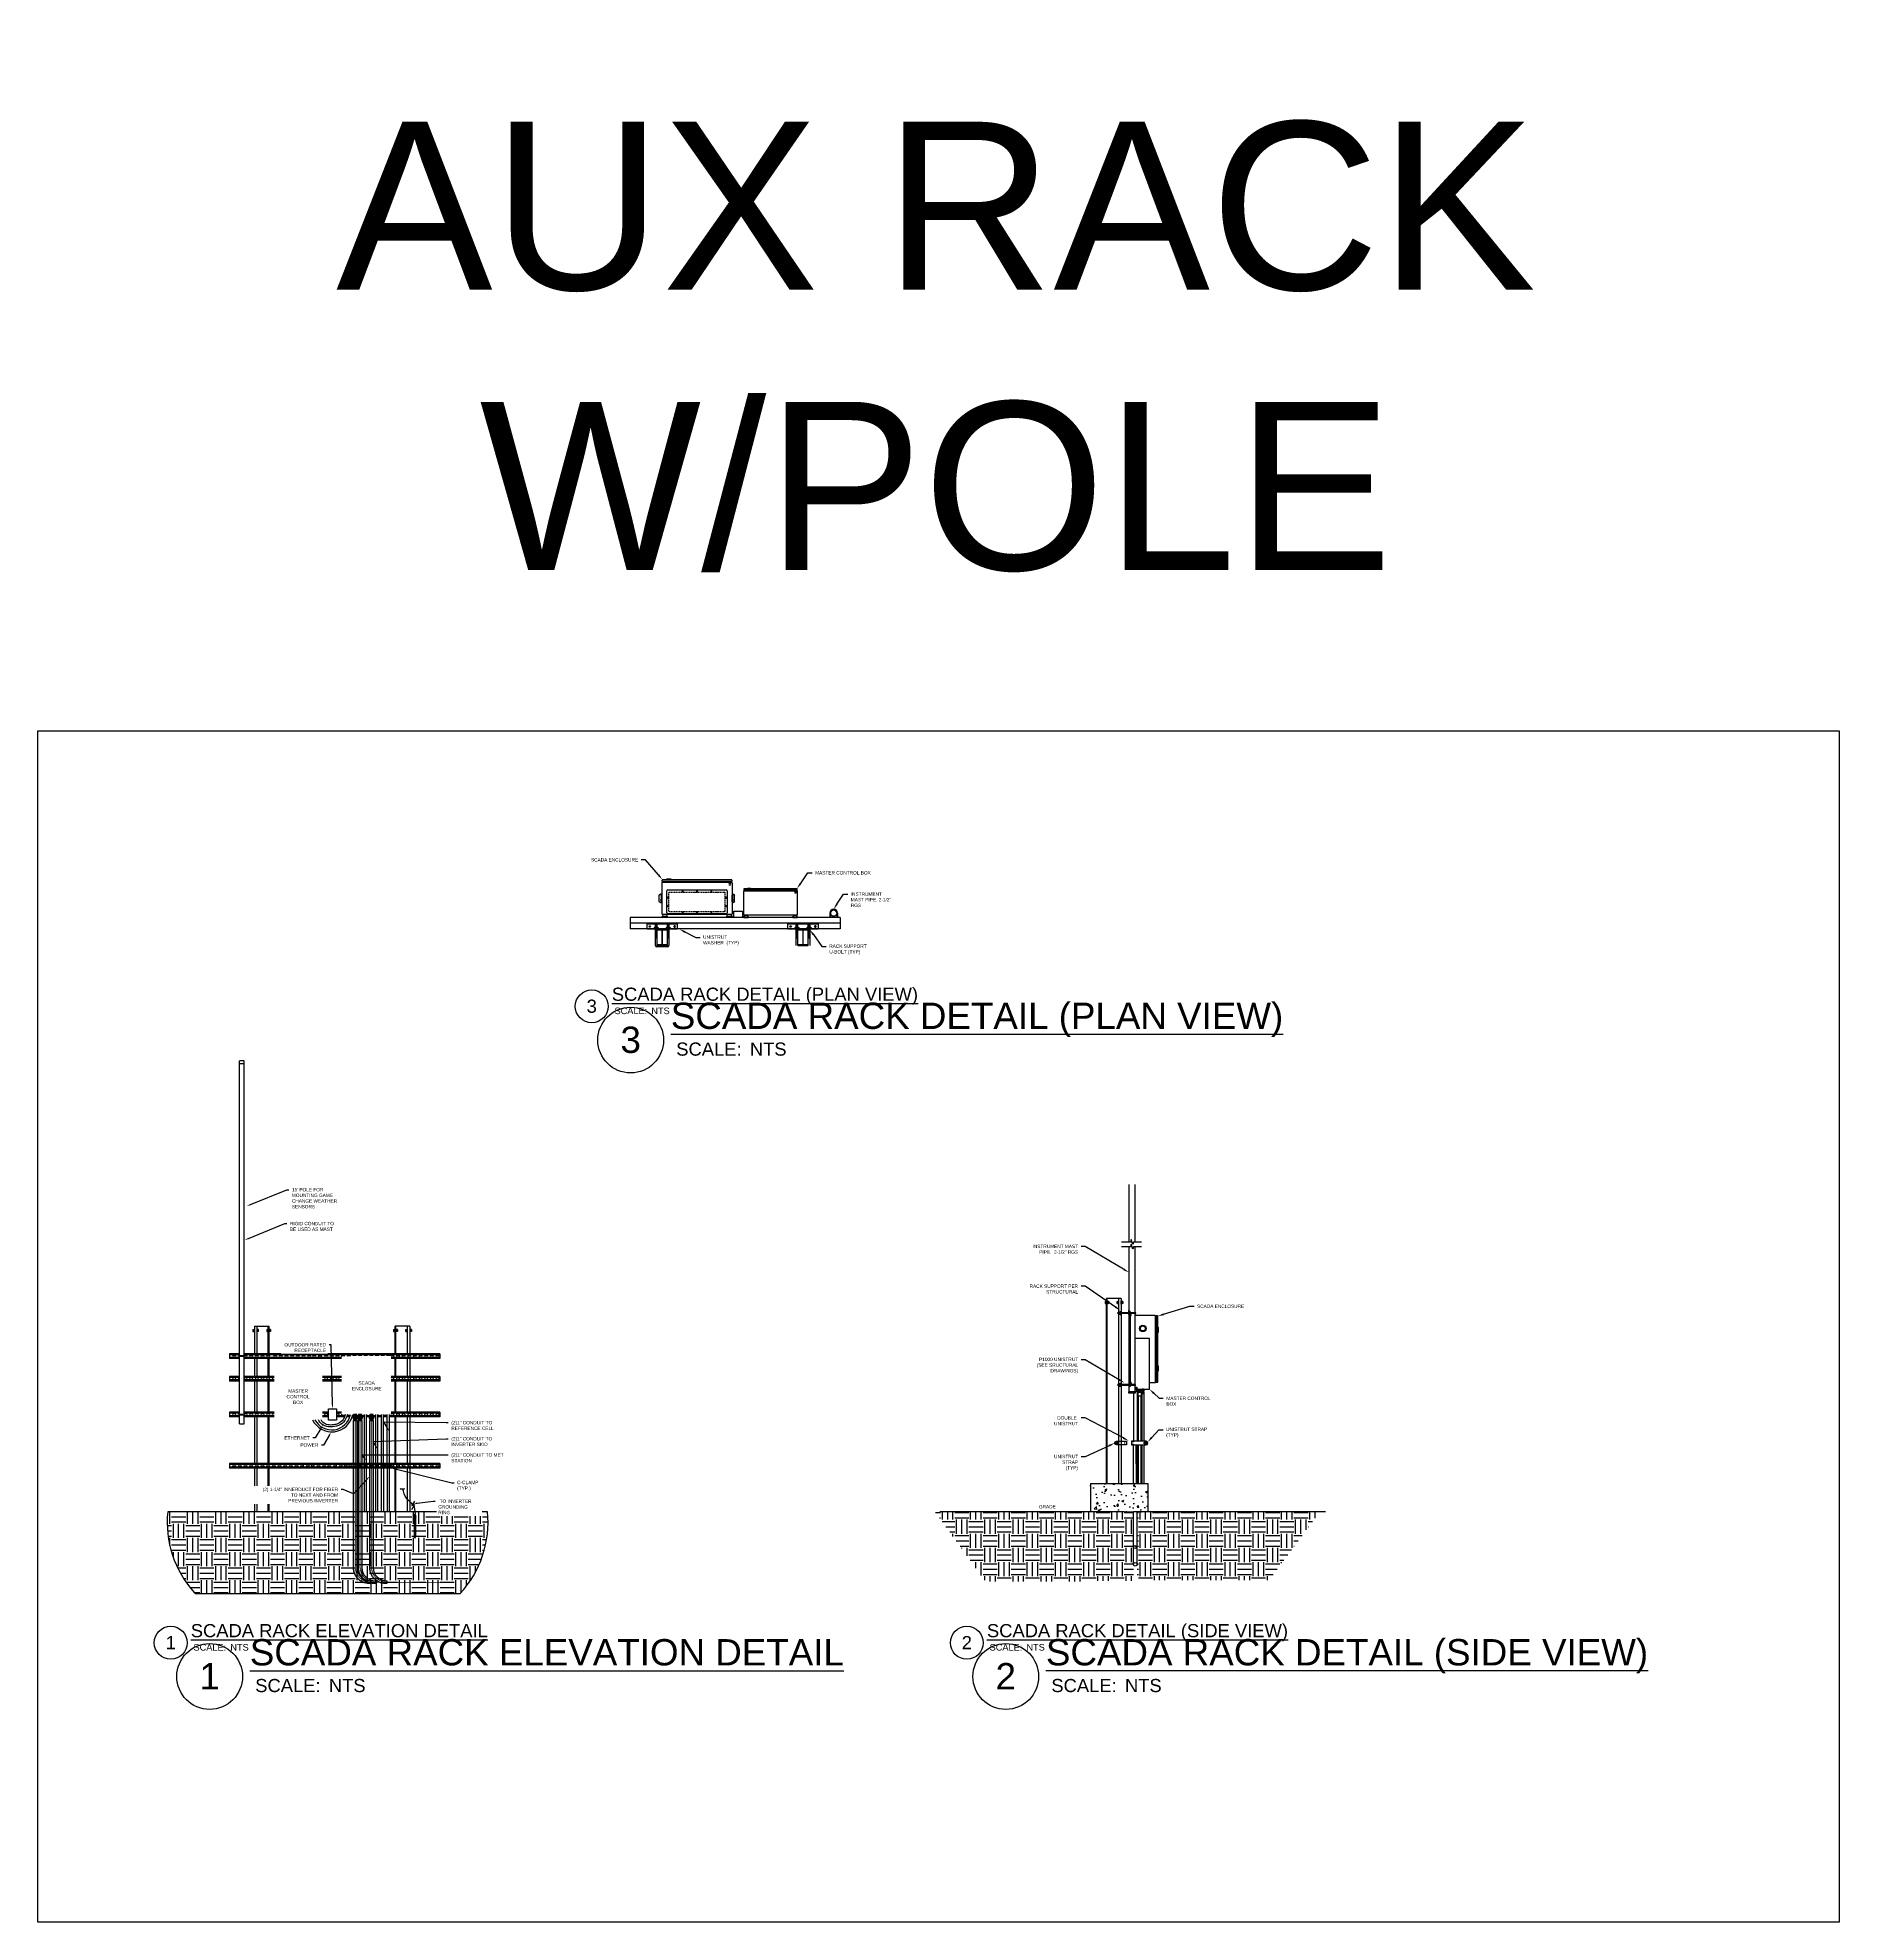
# Model space of a CAD drawing. Header units: feet. Extents: x -4 to 2246, y -9 to 1440.
# Drawn here: x 1989.4 to 2051.4, y 1366.1 to 1430.9 of the extents above; entities that cross this region are included whole.
import ezdxf
from ezdxf import colors
from ezdxf.entities.mleader import LeaderData, LeaderLine
from ezdxf.enums import TextEntityAlignment as Align
from ezdxf.math import Vec2, Vec3

# ---------------------------------------------------------------- set-up
doc = ezdxf.new("R2010")
doc.units = ezdxf.units.FT
doc.header["$MEASUREMENT"] = 0
doc.set_wipeout_variables(frame=1)
doc.linetypes.add('HIDDEN', pattern=[0.375, 0.25, -0.125])
for name, color, linetype in [('9417_1-3$0$UNISTRUT', 94, 'Continuous'), ('ANNO-SYMBOL', 3, 'Continuous'), ('C-GRADE', 110, 'Continuous'), ('Cable Gland', 4, 'Continuous'), ('DC Homerun', 8, 'Continuous'), ('DETL-HDLN', 9, 'HIDDEN'), ('DETL-HTCH', 253, 'Continuous'), ('DETL-HVLN', 72, 'Continuous'), ('DETL-LTLN', 5, 'Continuous'), ('DETL-MDLN', 4, 'Continuous'), ('E- AUX. RACK DETAIL', 3, 'Continuous'), ('E-COND-PVC', 4, 'Continuous'), ('E-COND-RGS', 4, 'Continuous'), ('E-DETL', 7, 'Continuous'), ('E-EQPM-CAB', 5, 'Continuous'), ('E-POSTS', 4, 'Continuous'), ('EQUIPMENT_CON', 150, 'Continuous'), ('G-ANNO-TEXT', 1, 'Continuous'), ('G-ANNO-TEXT @ 1', 1, 'Continuous'), ('G-ANNO-TEXT @ 2', 1, 'Continuous'), ('G-TEXT', 7, 'Continuous'), ('I&C - EQUIPMENT', 4, 'Continuous'), ('PV-COMM-FO', 122, 'FIBER_OPTIC_6 STRAND'), ('PV-EQPM-CAB', 5, 'Continuous'), ('S-BOLT', 93, 'Continuous'), ('S-STEL-ANGL', 3, 'Continuous')]:
    doc.layers.add(name, color=color, linetype=linetype)
doc.layers.add('G-NPLT', color=67, linetype='Continuous', plot=False)
doc.styles.add('NEI-A', font='arial.ttf')
doc.styles.get("Standard").update_dxf_attribs({"font": 'arial.ttf'})
doc.linetypes.add('FIBER_OPTIC_6 STRAND', pattern='A,0.2,-0.05,0,-0.05,0.2,-0.15,["FO",Standard,S=0.1,R=0,X=-0.04,Y=-0.05],-0.25,0.2,-0.05,0,-0.05', length=1.2)

# ---------------------------------------------------------------- blocks, each defined once
blk = doc.blocks.new('HSQN031')
blk.add_lwpolyline([(-0.4, 0.21), (-0.4, 0), (0.4, 0), (0.4, 0.21), (0.28, 0.27), (-0.28, 0.27)], close=True)
for points in [[(0, 0.21, 0.123587), (-0.2, 0.27, 0.085237), (-0.34, 0.24)], [(0.34, 0.24, 0.085237), (0.2, 0.27, 0.123587), (0, 0.21), (0, 0)]]:
    blk.add_lwpolyline(points, format="xyb")
blk = doc.blocks.new('BracketAngle_BottomView')
for p, q in [((81.54, 214.54), (70.54, 214.54)), ((72.41, 214.54), (72.41, 214.4)), ((74.41, 214.54), (74.41, 214.4)), ((77.66, 214.54), (77.66, 214.4)), ((79.66, 214.54), (79.66, 214.4))]:
    blk.add_line(p, q)
for points in [[(70.54, 216.4), (81.54, 216.4), (81.54, 214.4), (70.54, 214.4)], [(71.7, 215.68), (71.85, 215.4), (71.7, 215.13), (71.38, 215.13), (71.22, 215.4), (71.38, 215.68)], [(80.38, 215.68), (80.22, 215.4), (80.38, 215.13), (80.7, 215.13), (80.85, 215.4), (80.7, 215.68)]]:
    blk.add_lwpolyline(points, close=True)
for centre in [(71.54, 215.4), (80.54, 215.4)]:
    blk.add_circle(centre, 0.2)
blk = doc.blocks.new('A$C24112457')
at = {"layer": 'PV-EQPM-CAB', "lineweight": 25}
for points in [[(0.005, 0.619), (0.004, 0.619), (0, 0.615), (0, 0.58), (0.004, 0.576), (0.004, 0.619)], [(0.005, 0.576), (0.004, 0.576)], [(0.005, 0.653), (0.005, 0.031)], [(0.01, 0.026), (0.024, 0.026), (0.024, 0.031), (0.024, 0.653), (0.024, 0.658), (0.01, 0.658)], [(0.029, 0.633), (0.024, 0.633)], [(0.031, 0.657), (0.031, 0.028)], [(0.32, 0.66), (0.035, 0.66)], [(0.099, 0.607), (0.099, 0.078)], [(0.308, 0.617), (0.109, 0.617)], [(0.12, 0.576), (0.12, 0.564)], [(0.12, 0.557), (0.12, 0.545)], [(0.12, 0.539), (0.12, 0.527)], [(0.12, 0.521), (0.12, 0.509)], [(0.215, 0.675), (0.215, 0.672), (0.215, 0.664), (0.215, 0.664), (0.215, 0.672), (0.215, 0.672), (0.215, 0.664), (0.214, 0.664), (0.214, 0.672), (0.213, 0.672), (0.213, 0.664), (0.211, 0.664), (0.211, 0.672), (0.211, 0.672), (0.211, 0.664), (0.208, 0.664), (0.208, 0.672), (0.208, 0.672), (0.208, 0.664), (0.205, 0.664), (0.205, 0.672), (0.204, 0.672), (0.204, 0.664), (0.2, 0.664), (0.2, 0.672), (0.199, 0.672), (0.199, 0.664), (0.195, 0.664), (0.195, 0.672), (0.194, 0.672), (0.194, 0.664), (0.19, 0.664), (0.19, 0.672), (0.188, 0.672), (0.188, 0.664), (0.184, 0.664), (0.184, 0.672), (0.183, 0.672), (0.183, 0.664), (0.178, 0.664), (0.178, 0.672), (0.177, 0.672), (0.177, 0.664), (0.172, 0.664), (0.172, 0.672), (0.171, 0.672), (0.171, 0.664), (0.166, 0.664), (0.166, 0.672), (0.165, 0.672), (0.165, 0.664), (0.16, 0.664), (0.16, 0.672), (0.159, 0.672), (0.159, 0.664), (0.155, 0.664), (0.155, 0.672), (0.154, 0.672), (0.154, 0.664), (0.151, 0.664), (0.151, 0.672), (0.15, 0.672), (0.15, 0.664), (0.147, 0.664), (0.147, 0.672), (0.146, 0.672), (0.146, 0.664), (0.143, 0.664), (0.143, 0.672), (0.143, 0.672), (0.143, 0.664), (0.141, 0.664), (0.141, 0.672), (0.141, 0.672), (0.141, 0.664), (0.14, 0.664), (0.14, 0.672), (0.139, 0.672), (0.139, 0.664), (0.139, 0.664), (0.139, 0.672), (0.139, 0.675)], [(0.139, 0.664), (0.14, 0.664), (0.139, 0.664)], [(0.151, 0.597), (0.139, 0.597)], [(0.141, 0.664), (0.141, 0.664)], [(0.143, 0.664), (0.143, 0.664), (0.143, 0.672)], [(0.208, 0.664), (0.208, 0.664), (0.208, 0.664), (0.208, 0.66), (0.147, 0.66), (0.147, 0.664), (0.147, 0.664), (0.146, 0.664)], [(0.206, 0.685), (0.149, 0.685)], [(0.151, 0.664), (0.15, 0.664), (0.15, 0.664)], [(0.155, 0.664), (0.155, 0.664), (0.154, 0.664)], [(0.169, 0.597), (0.157, 0.597)], [(0.16, 0.664), (0.16, 0.664), (0.159, 0.664)], [(0.166, 0.664), (0.165, 0.664), (0.165, 0.664)], [(0.172, 0.664), (0.171, 0.664), (0.171, 0.664)], [(0.187, 0.597), (0.175, 0.597)], [(0.178, 0.664), (0.177, 0.664)], [(0.184, 0.664), (0.184, 0.664), (0.183, 0.664)], [(0.19, 0.664), (0.189, 0.664), (0.188, 0.664)], [(0.195, 0.664), (0.195, 0.664), (0.194, 0.664)], [(0.206, 0.597), (0.194, 0.597)], [(0.2, 0.664), (0.2, 0.664), (0.199, 0.664)], [(0.205, 0.664), (0.204, 0.664), (0.204, 0.664)], [(0.211, 0.672), (0.211, 0.664), (0.211, 0.664)], [(0.211, 0.664), (0.211, 0.664)], [(0.224, 0.597), (0.212, 0.597)], [(0.214, 0.664), (0.213, 0.664)], [(0.215, 0.664), (0.215, 0.664)], [(0.242, 0.597), (0.23, 0.597)], [(0.26, 0.597), (0.248, 0.597)], [(0.278, 0.597), (0.266, 0.597)], [(0.298, 0.564), (0.298, 0.576)], [(0.298, 0.545), (0.298, 0.557)], [(0.298, 0.527), (0.298, 0.539)], [(0.298, 0.509), (0.298, 0.521)], [(0.318, 0.078), (0.318, 0.607)], [(0.345, 0.66), (0.349, 0.66), (0.349, 0.609), (0.345, 0.609), (0.345, 0.66), (0.327, 0.65), (0.323, 0.65), (0.323, 0.62), (0.327, 0.62), (0.345, 0.609)], [(0.323, 0.028), (0.323, 0.657)], [(0.345, 0.641), (0.349, 0.641)], [(0.345, 0.628), (0.349, 0.628)], [(0.12, 0.503), (0.12, 0.491)], [(0.12, 0.485), (0.12, 0.473)], [(0.12, 0.467), (0.12, 0.454)], [(0.12, 0.448), (0.12, 0.436)], [(0.12, 0.43), (0.12, 0.418)], [(0.12, 0.412), (0.12, 0.4)], [(0.12, 0.394), (0.12, 0.382)], [(0.12, 0.376), (0.12, 0.363)], [(0.12, 0.358), (0.12, 0.345)], [(0.298, 0.491), (0.298, 0.503)], [(0.298, 0.473), (0.298, 0.485)], [(0.298, 0.454), (0.298, 0.467)], [(0.298, 0.436), (0.298, 0.448)], [(0.298, 0.418), (0.298, 0.43)], [(0.298, 0.4), (0.298, 0.412)], [(0.298, 0.382), (0.298, 0.394)], [(0.298, 0.363), (0.298, 0.376)], [(0.298, 0.345), (0.298, 0.358)], [(0.12, 0.339), (0.12, 0.327)], [(0.12, 0.321), (0.12, 0.309)], [(0.12, 0.303), (0.12, 0.291)], [(0.12, 0.285), (0.12, 0.273)], [(0.12, 0.267), (0.12, 0.254)], [(0.12, 0.248), (0.12, 0.236)], [(0.12, 0.23), (0.12, 0.218)], [(0.12, 0.212), (0.12, 0.2)], [(0.12, 0.194), (0.12, 0.182)], [(0.12, 0.176), (0.12, 0.163)], [(0.298, 0.327), (0.298, 0.339)], [(0.298, 0.309), (0.298, 0.321)], [(0.298, 0.291), (0.298, 0.303)], [(0.298, 0.273), (0.298, 0.285)], [(0.298, 0.254), (0.298, 0.267)], [(0.298, 0.236), (0.298, 0.248)], [(0.298, 0.218), (0.298, 0.23)], [(0.298, 0.2), (0.298, 0.212)], [(0.298, 0.182), (0.298, 0.194)], [(0.298, 0.163), (0.298, 0.176)], [(0.029, 0.046), (0.029, 0.029), (0.031, 0.029)], [(0.035, 0.024), (0.32, 0.024)], [(0.109, 0.068), (0.308, 0.068)], [(0.12, 0.158), (0.12, 0.145)], [(0.12, 0.139), (0.12, 0.127)], [(0.12, 0.121), (0.12, 0.109)], [(0.139, 0.088), (0.151, 0.088)], [(0.215, 0.01), (0.215, 0.013), (0.215, 0.021), (0.215, 0.021), (0.215, 0.013), (0.215, 0.013), (0.215, 0.021), (0.214, 0.021), (0.214, 0.013), (0.213, 0.013), (0.213, 0.021), (0.211, 0.021), (0.211, 0.013), (0.211, 0.013), (0.211, 0.021), (0.208, 0.021), (0.208, 0.013), (0.208, 0.013), (0.208, 0.021), (0.205, 0.021), (0.205, 0.013), (0.204, 0.013), (0.204, 0.021), (0.2, 0.021), (0.2, 0.013), (0.199, 0.013), (0.199, 0.021), (0.195, 0.021), (0.195, 0.013), (0.194, 0.013), (0.194, 0.021), (0.19, 0.021), (0.19, 0.013), (0.188, 0.013), (0.188, 0.021), (0.184, 0.021), (0.184, 0.013), (0.183, 0.013), (0.183, 0.021), (0.178, 0.021), (0.178, 0.013), (0.177, 0.013), (0.177, 0.021), (0.172, 0.021), (0.172, 0.013), (0.171, 0.013), (0.171, 0.021), (0.166, 0.021), (0.166, 0.013), (0.165, 0.013), (0.165, 0.021), (0.16, 0.021), (0.16, 0.013), (0.159, 0.013), (0.159, 0.021), (0.155, 0.021), (0.155, 0.013), (0.154, 0.013), (0.154, 0.021), (0.151, 0.021), (0.151, 0.013), (0.15, 0.013), (0.15, 0.021), (0.147, 0.021), (0.147, 0.013), (0.146, 0.013), (0.146, 0.021), (0.143, 0.021), (0.143, 0.013), (0.143, 0.013), (0.143, 0.021), (0.141, 0.021), (0.141, 0.013), (0.141, 0.013), (0.141, 0.021), (0.14, 0.021), (0.14, 0.013), (0.139, 0.013), (0.139, 0.021), (0.139, 0.021), (0.139, 0.013), (0.139, 0.01)], [(0.139, 0.021), (0.14, 0.021), (0.139, 0.021)], [(0.141, 0.021), (0.141, 0.021)], [(0.143, 0.021), (0.143, 0.021), (0.143, 0.013)], [(0.208, 0.021), (0.208, 0.024), (0.147, 0.024), (0.147, 0.021), (0.146, 0.021), (0.146, 0.021)], [(0.206, 0), (0.148, 0)], [(0.151, 0.021), (0.15, 0.021), (0.15, 0.021)], [(0.155, 0.021), (0.155, 0.021), (0.154, 0.021)], [(0.157, 0.088), (0.169, 0.088)], [(0.16, 0.021), (0.16, 0.021), (0.159, 0.021)], [(0.166, 0.021), (0.165, 0.021), (0.165, 0.021)], [(0.172, 0.021), (0.171, 0.021)], [(0.175, 0.088), (0.187, 0.088)], [(0.178, 0.021), (0.177, 0.021)], [(0.183, 0.021), (0.184, 0.021)], [(0.19, 0.021), (0.189, 0.021), (0.188, 0.021)], [(0.194, 0.088), (0.206, 0.088)], [(0.195, 0.021), (0.195, 0.021), (0.194, 0.021)], [(0.2, 0.021), (0.2, 0.021), (0.199, 0.021)], [(0.205, 0.021), (0.204, 0.021), (0.204, 0.021)], [(0.208, 0.021), (0.208, 0.021), (0.208, 0.021)], [(0.211, 0.013), (0.211, 0.021), (0.211, 0.021)], [(0.211, 0.021), (0.211, 0.021)], [(0.212, 0.088), (0.224, 0.088)], [(0.214, 0.021), (0.213, 0.021)], [(0.215, 0.021), (0.215, 0.021)], [(0.23, 0.088), (0.242, 0.088)], [(0.248, 0.088), (0.26, 0.088)], [(0.266, 0.088), (0.278, 0.088)], [(0.298, 0.145), (0.298, 0.158)], [(0.298, 0.127), (0.298, 0.139)], [(0.298, 0.109), (0.298, 0.121)], [(0.345, 0.075), (0.349, 0.075), (0.349, 0.024), (0.345, 0.024), (0.345, 0.075), (0.327, 0.065), (0.323, 0.065), (0.323, 0.034), (0.327, 0.034), (0.345, 0.024)], [(0.345, 0.056), (0.349, 0.056)], [(0.345, 0.043), (0.349, 0.043)]]:
    blk.add_lwpolyline(points, dxfattribs=at)
for points in [[(0.133, 0.597), (0.126, 0.597, 0.430688), (0.12, 0.59), (0.12, 0.582)], [(0.298, 0.582), (0.298, 0.59, 0.403474), (0.291, 0.597), (0.284, 0.597)], [(0.12, 0.103), (0.12, 0.094, 0.423338), (0.126, 0.088), (0.133, 0.088)], [(0.284, 0.088), (0.291, 0.088, 0.395743), (0.298, 0.094), (0.298, 0.103)]]:
    blk.add_lwpolyline(points, format="xyb", dxfattribs=at)
for centre, radius in [((0.17, 0.604), 0.00509), ((0.17, 0.604), 0.0025), ((0.17, 0.604), 0.00186), ((0.247, 0.604), 0.00509), ((0.247, 0.604), 0.0025), ((0.247, 0.604), 0.00186), ((0.112, 0.473), 0.00509), ((0.112, 0.342), 0.00509), ((0.112, 0.473), 0.0025), ((0.112, 0.342), 0.0025), ((0.112, 0.473), 0.00186), ((0.112, 0.342), 0.00186), ((0.305, 0.473), 0.00509), ((0.305, 0.342), 0.00509), ((0.305, 0.473), 0.0025), ((0.305, 0.473), 0.00186), ((0.305, 0.342), 0.0025), ((0.305, 0.342), 0.00186), ((0.112, 0.211), 0.00509), ((0.112, 0.211), 0.0025), ((0.112, 0.211), 0.00186), ((0.305, 0.211), 0.00509), ((0.305, 0.211), 0.0025), ((0.305, 0.211), 0.00186), ((0.048, 0.044), 0.00961), ((0.17, 0.08), 0.00509), ((0.17, 0.08), 0.0025), ((0.17, 0.08), 0.00186), ((0.247, 0.08), 0.00509), ((0.247, 0.08), 0.0025), ((0.247, 0.08), 0.00186), ((0.247, 0.08), 0.00186)]:
    blk.add_circle(centre, radius, dxfattribs=at)
for centre, radius, start, end in [((0.009, 0.653), 0.00444, 90.0004, 179.9996), ((0.029, 0.635), 0.00202, 270.0007, 359.9993), ((0.035, 0.657), 0.00363, 89.9995, 180.0005), ((0.149, 0.675), 0.00961, 90.0001, 179.9999), ((0.206, 0.675), 0.00961, 0.0001, 89.9999), ((0.319, 0.657), 0.00364, 0.0003, 89.9997), ((0.009, 0.031), 0.00444, 180.0002, 269.9998), ((0.035, 0.028), 0.00363, 179.9996, 270.0004), ((0.148, 0.01), 0.00961, 180.0001, 269.9999), ((0.206, 0.01), 0.00961, 270.0001, 359.9999), ((0.319, 0.028), 0.00364, 270.0004, 359.9996)]:
    blk.add_arc(centre, radius, start, end, dxfattribs=at)
for points in [[(0.099, 0.607), (0.099, 0.612), (0.104, 0.617), (0.109, 0.617)], [(0.308, 0.617), (0.314, 0.617), (0.318, 0.612), (0.318, 0.607)], [(0.109, 0.068), (0.104, 0.068), (0.099, 0.072), (0.099, 0.078)], [(0.318, 0.078), (0.318, 0.072), (0.314, 0.068), (0.308, 0.068)]]:
    blk.add_open_spline(points, degree=3, dxfattribs=at)
blk = doc.blocks.new('A$C89ad2e2d')
at = {"layer": 'PV-EQPM-CAB', "lineweight": 25}
for points in [[(0.005, 0.595), (0.004, 0.595), (0, 0.591), (0, 0.556), (0.004, 0.552), (0.004, 0.595)], [(0.005, 0.629), (0.005, 0.007)], [(0.01, 0.002), (0.024, 0.002), (0.024, 0.007), (0.024, 0.629), (0.024, 0.634), (0.01, 0.634)], [(0.029, 0.609), (0.024, 0.609)], [(0.031, 0.633), (0.031, 0.004)], [(0.32, 0.636), (0.035, 0.636)], [(0.345, 0.636), (0.349, 0.636), (0.349, 0.585), (0.345, 0.585), (0.345, 0.636), (0.327, 0.626), (0.323, 0.626), (0.323, 0.595), (0.327, 0.595), (0.345, 0.585)], [(0.323, 0.004), (0.323, 0.633)], [(0.345, 0.617), (0.349, 0.617)], [(0.345, 0.604), (0.349, 0.604)], [(0.029, 0.022), (0.029, 0.005), (0.031, 0.005)], [(0.035, 0), (0.32, 0)], [(0.345, 0.051), (0.349, 0.051), (0.349, 0), (0.345, 0), (0.345, 0.051), (0.327, 0.041), (0.323, 0.041), (0.323, 0.01), (0.327, 0.01), (0.345, 0)], [(0.345, 0.032), (0.349, 0.032)], [(0.345, 0.019), (0.349, 0.019)]]:
    blk.add_lwpolyline(points, dxfattribs=at)
blk.add_circle((0.048, 0.02), 0.00961, dxfattribs=at)
for centre, radius, start, end in [((0.009, 0.629), 0.00444, 90.0004, 179.9996), ((0.029, 0.611), 0.00202, 270.0007, 359.9993), ((0.035, 0.633), 0.00363, 89.9995, 180.0005), ((0.319, 0.633), 0.00364, 0.0003, 89.9997), ((0.009, 0.007), 0.00444, 180.0002, 269.9998), ((0.035, 0.004), 0.00363, 179.9996, 270.0004), ((0.319, 0.004), 0.00364, 270.0004, 359.9996)]:
    blk.add_arc(centre, radius, start, end, dxfattribs=at)
blk = doc.blocks.new('A$C82a2585c')
at = {"layer": 'E-DETL'}
for p, q in [((0.058, 5.374), (0.058, 5.364)), ((0.058, 5.374), (0.096, 5.374)), ((0.058, 5.364), (0.058, 5.321)), ((0.058, 5.364), (0.096, 5.364)), ((0.058, 5.321), (0.058, 5.31)), ((0.058, 5.321), (0.096, 5.321)), ((0.058, 5.31), (0.096, 5.31)), ((0.103, 5.463), (0.103, 0)), ((0.167, 5.463), (0.16, 5.463)), ((0.181, 5.463), (0.181, 0)), ((0.226, 5.374), (0.188, 5.374)), ((0.226, 5.364), (0.188, 5.364)), ((0.226, 5.321), (0.188, 5.321)), ((0.226, 5.31), (0.188, 5.31)), ((0.226, 5.364), (0.226, 5.374)), ((0.226, 5.321), (0.226, 5.364)), ((0.226, 5.31), (0.226, 5.321)), ((0.47, 5.374), (0.47, 5.364)), ((0.47, 5.374), (0.508, 5.374)), ((0.47, 5.364), (0.47, 5.321)), ((0.47, 5.364), (0.508, 5.364)), ((0.47, 5.321), (0.47, 5.31)), ((0.47, 5.321), (0.508, 5.321)), ((0.47, 5.31), (0.508, 5.31)), ((0.515, 0), (0.515, 5.463)), ((0.536, 5.463), (0.529, 5.463)), ((0.536, 0), (0.536, 5.463)), ((0.581, 5.374), (0.543, 5.374)), ((0.581, 5.364), (0.543, 5.364)), ((0.581, 5.321), (0.543, 5.321)), ((0.581, 5.31), (0.543, 5.31)), ((0.581, 5.374), (0.581, 5.364)), ((0.581, 5.364), (0.581, 5.321)), ((0.581, 5.321), (0.581, 5.31))]:
    blk.add_line(p, q, dxfattribs=at)
at = {"layer": 'E-DETL', "flags": 128}
for points in [[(0.096, 5.293), (0.103, 5.293), (0.103, 5.293), (0.103, 5.392), (0.103, 5.392), (0.096, 5.392)], [(0.188, 5.392), (0.181, 5.392), (0.181, 5.392), (0.181, 5.293), (0.181, 5.293), (0.188, 5.293)], [(0.508, 5.293), (0.515, 5.293), (0.515, 5.293), (0.515, 5.392), (0.515, 5.392), (0.508, 5.392)], [(0.543, 5.293), (0.536, 5.293), (0.536, 5.293), (0.536, 5.392), (0.536, 5.392), (0.543, 5.392)]]:
    blk.add_lwpolyline(points, close=True, dxfattribs=at)
for points in [[(0.096, 5.31), (0.096, 5.374)], [(0.103, 5.463), (0.536, 5.463)], [(0.188, 5.374), (0.188, 5.31)], [(0.508, 5.31), (0.508, 5.374)], [(0.543, 5.31), (0.543, 5.374)]]:
    blk.add_lwpolyline(points, dxfattribs=at)
blk = doc.blocks.new('Bell End')
at = {"layer": 'E-COND-PVC', "linetype": 'Continuous'}
for points in [[(-0.61, 0), (0.61, 0), (0.61, 0.27), (0.55, 0.32), (-0.55, 0.32), (-0.61, 0.27), (-0.61, 0)], [(-0.58, 0.3), (-0.54, 0.31), (-0.48, 0.32), (-0.43, 0.32), (-0.38, 0.3), (-0.34, 0.27), (-0.27, 0.27), (-0.2, 0.3), (-0.11, 0.32), (0, 0.32), (0.13, 0.31), (0.2, 0.3), (0.27, 0.27), (0.34, 0.27), (0.37, 0.3), (0.44, 0.32), (0.51, 0.32), (0.54, 0.31), (0.61, 0.27)], [(-0.55, 0.37), (-0.54, 0.43), (-0.51, 0.47), (-0.47, 0.5), (-0.42, 0.51), (0.41, 0.51), (0.47, 0.5), (0.51, 0.47), (0.54, 0.43), (0.55, 0.37)], [(-0.55, 0.37), (0.55, 0.37), (0.55, 0.32)], [(-0.55, 0.37), (-0.55, 0.32)], [(0.42, 0.51), (0.42, 0.55), (-0.42, 0.55), (-0.42, 0.51)], [(-0.34, 0.27), (-0.34, 0)], [(-0.27, 0.27), (-0.27, 0)], [(0.27, 0.27), (0.27, 0)], [(0.34, 0.27), (0.34, 0)]]:
    blk.add_lwpolyline(points, dxfattribs=at)
blk = doc.blocks.new('DETAIL_TITLE')
blk.add_circle((0.592, -0.513), 0.25)
at = {"style": 'NEI-A'}
blk.add_attdef('DETAIL_TITLE_001', (0.91, -0.475), '', height=0.25, dxfattribs=at)
at = {"style": 'NEI-A', "flags": 8}
blk.add_attdef('#', text='', height=0.25, dxfattribs=at).set_placement((0.592, -0.511), align=Align.MIDDLE_CENTER)
at = {"style": 'NEI-A'}
for tag, p in [('SCALE:', (0.939, -0.738)), ('1"_=_', (1.547, -0.738))]:
    blk.add_attdef(tag, text='', height=0.109, dxfattribs=at).set_placement(p, align=Align.BOTTOM_LEFT)
blk = doc.blocks.new('*U37')
at = {"layer": 'G-ANNO-TEXT @ 1'}
ref = blk.add_blockref('DETAIL_TITLE', (1992.629, 1376.842), dxfattribs=dict(at, xscale=2.26283738676726, yscale=2.26283738676726, zscale=2.26283738676726))
ref.add_attrib('#', '1', dxfattribs={"layer": '0', "height": 0.453, "style": 'NEI-A'}).set_placement((1993.969, 1375.686), align=Align.MIDDLE_CENTER)
ref.add_attrib('DETAIL_TITLE_001', '%%USCADA RACK ELEVATION DETAIL', (1994.659, 1375.872), dxfattribs={"layer": '0', "height": 0.45257, "style": 'NEI-A'})
ref.add_attrib('SCALE:', 'SCALE:', dxfattribs={"layer": '0', "height": 0.2263, "style": 'NEI-A'}).set_placement((1994.753, 1375.639), align=Align.TOP_LEFT)
ref.add_attrib('1"_=_', 'NTS', dxfattribs={"layer": '0', "height": 0.2263, "style": 'NEI-A'}).set_placement((1996.02, 1375.639), align=Align.TOP_LEFT)
at = {"layer": 'G-ANNO-TEXT @ 2'}
ref = blk.add_blockref('DETAIL_TITLE', (1992.629, 1376.842), dxfattribs=dict(at, xscale=4.52567477353452, yscale=4.52567477353452, zscale=4.52567477353452))
ref.add_attrib('#', '1', dxfattribs={"layer": '0', "height": 0.905, "style": 'NEI-A'}).set_placement((1995.309, 1374.53), align=Align.MIDDLE_CENTER)
ref.add_attrib('DETAIL_TITLE_001', '%%USCADA RACK ELEVATION DETAIL', (1996.69, 1374.902), dxfattribs={"layer": '0', "height": 0.90513, "style": 'NEI-A'})
ref.add_attrib('SCALE:', 'SCALE:', dxfattribs={"layer": '0', "height": 0.4526, "style": 'NEI-A'}).set_placement((1996.877, 1374.436), align=Align.TOP_LEFT)
ref.add_attrib('1"_=_', 'NTS', dxfattribs={"layer": '0', "height": 0.4526, "style": 'NEI-A'}).set_placement((1999.41, 1374.436), align=Align.TOP_LEFT)
blk = doc.blocks.new('*U38')
at = {"layer": 'G-ANNO-TEXT @ 1'}
ref = blk.add_blockref('DETAIL_TITLE', (2020.026, 1376.842), dxfattribs=dict(at, xscale=2.26283738676726, yscale=2.26283738676726, zscale=2.26283738676726))
ref.add_attrib('#', '2', dxfattribs={"layer": '0', "height": 0.453, "style": 'NEI-A'}).set_placement((2021.366, 1375.686), align=Align.MIDDLE_CENTER)
ref.add_attrib('DETAIL_TITLE_001', '%%USCADA RACK DETAIL (SIDE VIEW)', (2022.057, 1375.872), dxfattribs={"layer": '0', "height": 0.45257, "style": 'NEI-A'})
ref.add_attrib('SCALE:', 'SCALE:', dxfattribs={"layer": '0', "height": 0.2263, "style": 'NEI-A'}).set_placement((2022.15, 1375.639), align=Align.TOP_LEFT)
ref.add_attrib('1"_=_', 'NTS', dxfattribs={"layer": '0', "height": 0.2263, "style": 'NEI-A'}).set_placement((2023.417, 1375.639), align=Align.TOP_LEFT)
at = {"layer": 'G-ANNO-TEXT @ 2'}
ref = blk.add_blockref('DETAIL_TITLE', (2020.026, 1376.842), dxfattribs=dict(at, xscale=4.52567477353452, yscale=4.52567477353452, zscale=4.52567477353452))
ref.add_attrib('#', '2', dxfattribs={"layer": '0', "height": 0.905, "style": 'NEI-A'}).set_placement((2022.706, 1374.53), align=Align.MIDDLE_CENTER)
ref.add_attrib('DETAIL_TITLE_001', '%%USCADA RACK DETAIL (SIDE VIEW)', (2024.087, 1374.903), dxfattribs={"layer": '0', "height": 0.90513, "style": 'NEI-A'})
ref.add_attrib('SCALE:', 'SCALE:', dxfattribs={"layer": '0', "height": 0.4526, "style": 'NEI-A'}).set_placement((2024.274, 1374.436), align=Align.TOP_LEFT)
ref.add_attrib('1"_=_', 'NTS', dxfattribs={"layer": '0', "height": 0.4526, "style": 'NEI-A'}).set_placement((2026.807, 1374.436), align=Align.TOP_LEFT)
blk = doc.blocks.new('*U39')
at = {"layer": 'G-ANNO-TEXT @ 1'}
ref = blk.add_blockref('DETAIL_TITLE', (2007.118, 1398.74), dxfattribs=dict(at, xscale=2.26283738676726, yscale=2.26283738676726, zscale=2.26283738676726))
ref.add_attrib('#', '3', dxfattribs={"layer": '0', "height": 0.453, "style": 'NEI-A'}).set_placement((2008.458, 1397.584), align=Align.MIDDLE_CENTER)
ref.add_attrib('DETAIL_TITLE_001', '%%USCADA RACK DETAIL (PLAN VIEW)', (2009.148, 1397.77), dxfattribs={"layer": '0', "height": 0.45257, "style": 'NEI-A'})
ref.add_attrib('SCALE:', 'SCALE:', dxfattribs={"layer": '0', "height": 0.2263, "style": 'NEI-A'}).set_placement((2009.242, 1397.537), align=Align.TOP_LEFT)
ref.add_attrib('1"_=_', 'NTS', dxfattribs={"layer": '0', "height": 0.2263, "style": 'NEI-A'}).set_placement((2010.508, 1397.537), align=Align.TOP_LEFT)
at = {"layer": 'G-ANNO-TEXT @ 2'}
ref = blk.add_blockref('DETAIL_TITLE', (2007.118, 1398.74), dxfattribs=dict(at, xscale=4.52567477353452, yscale=4.52567477353452, zscale=4.52567477353452))
ref.add_attrib('#', '3', dxfattribs={"layer": '0', "height": 0.905, "style": 'NEI-A'}).set_placement((2009.798, 1396.428), align=Align.MIDDLE_CENTER)
ref.add_attrib('DETAIL_TITLE_001', '%%USCADA RACK DETAIL (PLAN VIEW)', (2011.179, 1396.801), dxfattribs={"layer": '0', "height": 0.90513, "style": 'NEI-A'})
ref.add_attrib('SCALE:', 'SCALE:', dxfattribs={"layer": '0', "height": 0.4526, "style": 'NEI-A'}).set_placement((2011.366, 1396.334), align=Align.TOP_LEFT)
ref.add_attrib('1"_=_', 'NTS', dxfattribs={"layer": '0', "height": 0.4526, "style": 'NEI-A'}).set_placement((2013.899, 1396.334), align=Align.TOP_LEFT)
blk = doc.blocks.new('Equipment Callout Arrowhead .75')
at = {"color": 0}
blk.add_ellipse((-0.25, 0), major_axis=(0.743, 0), ratio=0.350959, start_param=-0.80282, end_param=3.944413, dxfattribs=at)

msp = doc.modelspace()

# ---------------------------------------------------------------- hatches: boundary and pattern name
h = msp.add_hatch(color=256)
h.dxf.hatch_style = 1
h.paths.add_polyline_path([(2000.416664, 1381.821105), (2000.550112, 1381.821105), (2000.550112, 1381.711697), (2000.416664, 1381.711697)])
at = {"layer": 'DETL-HTCH', "true_color": 0xc7c8ca}
h = msp.add_hatch(dxfattribs=at)
h.set_pattern_fill('AR-CONC', color=9, scale=0.097252)
h.set_pattern_definition([(50, (2003.03613, 1373.8234), (0.69755, -0.061028), [0.072939, -0.80233]), (355, (2003.0361, 1373.8234), (-0.134939, 0.731522), [0.058351, -0.641864]), (100.4514, (2003.09426, 1373.81834), (0.562612, 0.670495), [0.061989, -0.681875]), (46.1842, (2003.0361, 1374.0179), (1.037914, -0.16097), [0.10941, -1.203494]), (96.6356, (2003.1226, 1374.0045), (0.90898, 0.94735), [0.092983, -1.022813]), (351.184, (2003.0361, 1374.0179), (0.90898, 0.94735), [0.087527, -0.962795]), (21, (2003.1334, 1373.9693), (0.580504, -0.391555), [0.072939, -0.80233]), (326, (2003.1334, 1373.9693), (0.23663, 0.705223), [0.058351, -0.641864]), (71.4514, (2003.18176, 1373.9367), (0.817134, 0.313668), [0.061989, -0.681875]), (37.5, (2003.03613, 1373.82343), (0.0118257, 0.3237461), [0, -0.6340834, 0, -0.651589, 0, -0.644295]), (7.5, (2003.03613, 1373.82343), (0.2558405, 0.3835735), [0, -0.371503, 0, -0.6194956, 0, -0.2455615]), (327.5, (2002.81926, 1373.82343), (0.5191533, -0.021935), [0, -0.24313, 0, -0.758566, 0, -1.006559]), (317.5, (2002.722, 1373.82343), (0.5671606, 0.097354), [0, -0.316069, 0, -0.503766, 0, -0.714803])])
h.paths.add_polyline_path([(2027.593356, 1381.16373), (2025.617317, 1381.16373), (2025.617317, 1380.191209), (2026.784669, 1380.191209), (2027.100774, 1380.191209), (2027.593356, 1380.191209)])
at = {"layer": 'DETL-HTCH'}
h = msp.add_hatch(dxfattribs=at)
h.set_pattern_fill('EARTH', color=256, scale=1.945041)
h.set_pattern_definition([(0, (1184.86057, 1528.63275), (0.4862603, 0.4862603), [0.4862603, -0.4862603]), (0, (1184.86057, 1528.8151), (0.4862603, 0.4862603), [0.4862603, -0.4862603]), (0, (1184.86057, 1528.99744), (0.4862603, 0.4862603), [0.4862603, -0.4862603]), (90, (1184.92135, 1529.05823), (-0.4862603, 0.4862603), [0.4862603, -0.4862603]), (90, (1185.1037, 1529.05823), (-0.4862603, 0.4862603), [0.4862603, -0.4862603]), (90, (1185.28605, 1529.05823), (-0.4862603, 0.4862603), [0.4862603, -0.4862603])])
h.paths.add_polyline_path([(2004.87342, 1380.191209), (1996.11105, 1380.191209), (1993.864567, 1380.191209, 0.211024819), (1994.782324, 1377.404115, 0.212291576), (1994.85453, 1377.37201), (2003.926347, 1377.37201, 0.214153453)])
h = msp.add_hatch(dxfattribs=at)
h.set_pattern_fill('EARTH', color=256, scale=1.945041)
h.set_pattern_definition([(0, (-331.5773, -230.5158), (0.4862603, 0.4862603), [0.4862603, -0.4862603]), (0, (-331.5773, -230.33344), (0.4862603, 0.4862603), [0.4862603, -0.4862603]), (0, (-331.5773, -230.1511), (0.4862603, 0.4862603), [0.4862603, -0.4862603]), (90, (-331.51653, -230.0903), (-0.4862603, 0.4862603), [0.4862603, -0.4862603]), (90, (-331.3342, -230.0903), (-0.4862603, 0.4862603), [0.4862603, -0.4862603]), (90, (-331.15183, -230.0903), (-0.4862603, 0.4862603), [0.4862603, -0.4862603])])
h.paths.add_polyline_path([(2027.2223, 1380.191209), (2027.2223, 1377.829737), (2031.761135, 1377.829737), (2033.511673, 1380.191209)])
h.paths.add_polyline_path([(2025.754496, 1380.191209), (2025.754475, 1377.807037), (2027.100735, 1377.807037), (2027.100735, 1380.191209)])
h.paths.add_polyline_path([(2025.753335, 1377.784338), (2025.753335, 1380.191209), (2020.269359, 1380.191209), (2022.019897, 1377.784338)])
at = {"layer": 'E-POSTS'}
h = msp.add_hatch(color=256, dxfattribs=at)
h.dxf.hatch_style = 1
h.paths.add_polyline_path([(2002.399439, 1380.065595, -0.548447209), (2002.342543, 1380.065595, -1)])
at = {"layer": 'EQUIPMENT_CON'}
h = msp.add_hatch(color=1, dxfattribs=at)
h.dxf.hatch_style = 1
h.paths.add_polyline_path([(2000.624142, 1381.825011), (2000.718719, 1381.825011), (2000.718719, 1381.715603), (2000.624142, 1381.715603)])
h = msp.add_hatch(color=1, dxfattribs=at)
h.dxf.hatch_style = 1
h.paths.add_polyline_path([(2000.82319, 1381.825011), (2000.917768, 1381.825011), (2000.917768, 1381.715603), (2000.82319, 1381.715603)])
h = msp.add_hatch(color=1, dxfattribs=at)
h.dxf.hatch_style = 1
h.paths.add_polyline_path([(2001.014476, 1381.825011), (2001.109054, 1381.825011), (2001.109054, 1381.715603), (2001.014476, 1381.715603)])
h = msp.add_hatch(color=1, dxfattribs=at)
h.dxf.hatch_style = 1
h.paths.add_polyline_path([(2001.213525, 1381.825011), (2001.308103, 1381.825011), (2001.308103, 1381.715603), (2001.213525, 1381.715603)])
h = msp.add_hatch(color=1, dxfattribs=at)
h.dxf.hatch_style = 1
h.paths.add_polyline_path([(2001.412574, 1381.825209), (2001.507151, 1381.825209), (2001.507151, 1381.7158), (2001.412574, 1381.7158)])
at = {"layer": 'S-BOLT'}
h = msp.add_hatch(dxfattribs=at)
h.set_pattern_fill('ANSI31', color=256, scale=0.094648, angle=180)
h.set_pattern_definition([(225, (2012.916473, 1406.680404), (0.008365758, -0.008365758), [])])
h.paths.add_polyline_path([(2010.650843, 1399.924235), (2010.698167, 1399.924235), (2010.698167, 1400.231106), (2010.650843, 1400.231106)])
h.paths.add_polyline_path([(2010.650843, 1400.306877), (2010.698167, 1400.306877), (2010.698167, 1400.416862), (2010.650843, 1400.416862)])
h.paths.add_polyline_path([(2011.064927, 1400.306655), (2011.112251, 1400.306655), (2011.112251, 1400.41664), (2011.064927, 1400.41664)])
h.paths.add_polyline_path([(2011.112251, 1399.924235), (2011.112251, 1400.231106), (2011.064927, 1400.231106), (2011.064927, 1399.924235)])
h = msp.add_hatch(dxfattribs=at)
h.set_pattern_fill('ANSI31', color=256, scale=0.094648, angle=180)
h.set_pattern_definition([(225, (2017.761753, 1406.680404), (0.008365758, -0.008365758), [])])
h.paths.add_polyline_path([(2015.496123, 1399.924235), (2015.543447, 1399.924235), (2015.543447, 1400.231106), (2015.496123, 1400.231106)])
h.paths.add_polyline_path([(2015.496123, 1400.306877), (2015.543447, 1400.306877), (2015.543447, 1400.416862), (2015.496123, 1400.416862)])
h.paths.add_polyline_path([(2015.910207, 1400.306655), (2015.95753, 1400.306655), (2015.95753, 1400.41664), (2015.910207, 1400.41664)])
h.paths.add_polyline_path([(2015.95753, 1399.924235), (2015.95753, 1400.231106), (2015.910207, 1400.231106), (2015.910207, 1399.924235)])

# ---------------------------------------------------------------- linework, layer by layer
at = {"color": 7, "lineweight": 25}
for points in [[(2027.379933, 1389.462788), (2027.103395, 1389.462788), (2027.073834, 1389.382688), (2027.020434, 1389.551471), (2026.994687, 1389.465649), (2026.690495, 1389.465649)], [(2027.379933, 1389.30386), (2027.103395, 1389.30386), (2027.073834, 1389.223759), (2027.020434, 1389.393496), (2026.994687, 1389.306721), (2026.690495, 1389.306721)]]:
    msp.add_lwpolyline(points, dxfattribs=at)
msp.add_lwpolyline([(2000.416664, 1381.821105), (2000.550112, 1381.821105), (2000.550112, 1381.711697), (2000.416664, 1381.711697)], close=True)
msp.add_lwpolyline([(2002.356674, 1380.552207), (2002.268019, 1380.398866), (2002.356674, 1380.436349), (2002.257789, 1380.255747)])
at = {"layer": '9417_1-3$0$UNISTRUT'}
for centre in [(2000.495316, 1381.767128), (2000.885651, 1381.767128)]:
    msp.add_arc(centre, 0.045633, 336.27004897, 23.72995103, dxfattribs=at)
at = {"layer": 'ANNO-SYMBOL'}
for q in [(2025.617317, 1380.191209), (2027.590258, 1381.16373)]:
    msp.add_line((2025.617317, 1381.16373), q, dxfattribs=at)
at = {"layer": 'C-GRADE'}
msp.add_lwpolyline([(2026.784669, 1380.191209), (2027.100774, 1380.191209)], dxfattribs=at)
at = {"layer": 'DETL-HDLN', "color": 8, "linetype": 'Continuous', "ltscale": 0.5}
for points in [[(1996.182647, 1385.570968), (1996.127942, 1385.570968, 1), (1996.127942, 1385.516264), (1996.182647, 1385.516264, 1)], [(1996.960663, 1385.570968), (1996.905959, 1385.570968, 1), (1996.905959, 1385.516264), (1996.960663, 1385.516264, 1)], [(1997.155167, 1385.570968), (1997.100463, 1385.570968, 1), (1997.100463, 1385.516264), (1997.155167, 1385.516264, 1)], [(1997.349671, 1385.570968), (1997.294967, 1385.570968, 1), (1997.294967, 1385.516264), (1997.349671, 1385.516264, 1)], [(1997.787506, 1385.570968), (1997.732802, 1385.570968, 1), (1997.732802, 1385.516264), (1997.787506, 1385.516264, 1)], [(1997.98201, 1385.570968), (1997.927306, 1385.570968, 1), (1997.927306, 1385.516264), (1997.98201, 1385.516264, 1)], [(1998.176514, 1385.570968), (1998.12181, 1385.570968, 1), (1998.12181, 1385.516264), (1998.176514, 1385.516264, 1)], [(1998.371018, 1385.570968), (1998.316314, 1385.570968, 1), (1998.316314, 1385.516264), (1998.371018, 1385.516264, 1)], [(1998.565522, 1385.570968), (1998.510818, 1385.570968, 1), (1998.510818, 1385.516264), (1998.565522, 1385.516264, 1)], [(1998.760027, 1385.570079), (1998.705322, 1385.570079, 1), (1998.705322, 1385.515375), (1998.760027, 1385.515375, 1)], [(1998.930733, 1385.570079), (1998.876028, 1385.570079, 1), (1998.876028, 1385.515375), (1998.930733, 1385.515375, 1)], [(1999.133218, 1385.570079), (1999.078514, 1385.570079, 1), (1999.078514, 1385.515375), (1999.133218, 1385.515375, 1)], [(1999.345189, 1385.570968), (1999.290485, 1385.570968, 1), (1999.290485, 1385.516264), (1999.345189, 1385.516264, 1)], [(2000.512214, 1385.570079), (2000.45751, 1385.570079, 1), (2000.45751, 1385.515375), (2000.512214, 1385.515375, 1)], [(2000.706718, 1385.570968), (2000.652014, 1385.570968, 1), (2000.652014, 1385.516264), (2000.706718, 1385.516264, 1)], [(2000.901222, 1385.570968), (2000.846518, 1385.570968, 1), (2000.846518, 1385.516264), (2000.901222, 1385.516264, 1)], [(2001.095726, 1385.570968), (2001.041022, 1385.570968, 1), (2001.041022, 1385.516264), (2001.095726, 1385.516264, 1)], [(2001.29023, 1385.570968), (2001.235526, 1385.570968, 1), (2001.235526, 1385.516264), (2001.29023, 1385.516264, 1)], [(2001.484734, 1385.570968), (2001.43003, 1385.570968, 1), (2001.43003, 1385.516264), (2001.484734, 1385.516264, 1)], [(2002.011901, 1385.570968), (2001.957197, 1385.570968, 1), (2001.957197, 1385.516264), (2002.011901, 1385.516264, 1)], [(2002.206405, 1385.570968), (2002.151701, 1385.570968, 1), (2002.151701, 1385.516264), (2002.206405, 1385.516264, 1)], [(2002.400909, 1385.570968), (2002.346205, 1385.570968, 1), (2002.346205, 1385.516264), (2002.400909, 1385.516264, 1)], [(2002.595414, 1385.570968), (2002.540709, 1385.570968, 1), (2002.540709, 1385.516264), (2002.595414, 1385.516264, 1)], [(2002.789918, 1385.570968), (2002.735213, 1385.570968, 1), (2002.735213, 1385.516264), (2002.789918, 1385.516264, 1)], [(2002.984422, 1385.570968), (2002.929718, 1385.570968, 1), (2002.929718, 1385.516264), (2002.984422, 1385.516264, 1)], [(2003.178926, 1385.570968), (2003.124222, 1385.570968, 1), (2003.124222, 1385.516264), (2003.178926, 1385.516264, 1)], [(1996.182647, 1384.792951), (1996.127942, 1384.792951, 1), (1996.127942, 1384.738247), (1996.182647, 1384.738247, 1)], [(1996.960663, 1384.792951), (1996.905959, 1384.792951, 1), (1996.905959, 1384.738247), (1996.960663, 1384.738247, 1)], [(1997.155167, 1384.792951), (1997.100463, 1384.792951, 1), (1997.100463, 1384.738247), (1997.155167, 1384.738247, 1)], [(1997.73868, 1384.792951), (1997.683975, 1384.792951, 1), (1997.683975, 1384.738247), (1997.73868, 1384.738247, 1)], [(1997.933184, 1384.792951), (1997.878479, 1384.792951, 1), (1997.878479, 1384.738247), (1997.933184, 1384.738247, 1)], [(1998.127688, 1384.792951), (1998.072984, 1384.792951, 1), (1998.072984, 1384.738247), (1998.127688, 1384.738247, 1)], [(1998.322192, 1384.792951), (1998.267488, 1384.792951, 1), (1998.267488, 1384.738247), (1998.322192, 1384.738247, 1)], [(1998.516696, 1384.792951), (1998.461992, 1384.792951, 1), (1998.461992, 1384.738247), (1998.516696, 1384.738247, 1)], [(1998.7112, 1384.793004), (1998.656496, 1384.793004, 1), (1998.656496, 1384.7383), (1998.7112, 1384.7383, 1)], [(1998.881906, 1384.793004), (1998.827202, 1384.793004, 1), (1998.827202, 1384.7383), (1998.881906, 1384.7383, 1)], [(1999.084391, 1384.793004), (1999.029687, 1384.793004, 1), (1999.029687, 1384.7383), (1999.084391, 1384.7383, 1)], [(2000.512214, 1384.793004), (2000.45751, 1384.793004, 1), (2000.45751, 1384.7383), (2000.512214, 1384.7383, 1)], [(2000.706718, 1384.792951), (2000.652014, 1384.792951, 1), (2000.652014, 1384.738247), (2000.706718, 1384.738247, 1)], [(2000.901222, 1384.792951), (2000.846518, 1384.792951, 1), (2000.846518, 1384.738247), (2000.901222, 1384.738247, 1)], [(2001.095726, 1384.792951), (2001.041022, 1384.792951, 1), (2001.041022, 1384.738247), (2001.095726, 1384.738247, 1)], [(2001.29023, 1384.792951), (2001.235526, 1384.792951, 1), (2001.235526, 1384.738247), (2001.29023, 1384.738247, 1)], [(2001.484734, 1384.792951), (2001.43003, 1384.792951, 1), (2001.43003, 1384.738247), (2001.484734, 1384.738247, 1)], [(2002.011901, 1384.792951), (2001.957197, 1384.792951, 1), (2001.957197, 1384.738247), (2002.011901, 1384.738247, 1)], [(2002.206405, 1384.792951), (2002.151701, 1384.792951, 1), (2002.151701, 1384.738247), (2002.206405, 1384.738247, 1)], [(2002.400909, 1384.792951), (2002.346205, 1384.792951, 1), (2002.346205, 1384.738247), (2002.400909, 1384.738247, 1)], [(2002.595414, 1384.792951), (2002.540709, 1384.792951, 1), (2002.540709, 1384.738247), (2002.595414, 1384.738247, 1)], [(2002.789918, 1384.792951), (2002.735213, 1384.792951, 1), (2002.735213, 1384.738247), (2002.789918, 1384.738247, 1)], [(2002.984422, 1384.792951), (2002.929718, 1384.792951, 1), (2002.929718, 1384.738247), (2002.984422, 1384.738247, 1)], [(2003.178926, 1384.792951), (2003.124222, 1384.792951, 1), (2003.124222, 1384.738247), (2003.178926, 1384.738247, 1)], [(1996.182647, 1383.561427), (1996.127942, 1383.561427, 1), (1996.127942, 1383.506723), (1996.182647, 1383.506723, 1)], [(1996.960663, 1383.561427), (1996.905959, 1383.561427, 1), (1996.905959, 1383.506723), (1996.960663, 1383.506723, 1)], [(1997.155167, 1383.561427), (1997.100463, 1383.561427, 1), (1997.100463, 1383.506723), (1997.155167, 1383.506723, 1)], [(1997.73868, 1383.561427), (1997.683975, 1383.561427, 1), (1997.683975, 1383.506723), (1997.73868, 1383.506723, 1)], [(1997.933184, 1383.561427), (1997.878479, 1383.561427, 1), (1997.878479, 1383.506723), (1997.933184, 1383.506723, 1)], [(2002.011901, 1383.565991), (2001.957197, 1383.565991, 1), (2001.957197, 1383.511287), (2002.011901, 1383.511287, 1)], [(2002.206405, 1383.565991), (2002.151701, 1383.565991, 1), (2002.151701, 1383.511287), (2002.206405, 1383.511287, 1)], [(2002.400909, 1383.565991), (2002.346205, 1383.565991, 1), (2002.346205, 1383.511287), (2002.400909, 1383.511287, 1)], [(2002.595414, 1383.565991), (2002.540709, 1383.565991, 1), (2002.540709, 1383.511287), (2002.595414, 1383.511287, 1)], [(2002.789918, 1383.565991), (2002.735213, 1383.565991, 1), (2002.735213, 1383.511287), (2002.789918, 1383.511287, 1)], [(2002.984422, 1383.565991), (2002.929718, 1383.565991, 1), (2002.929718, 1383.511287), (2002.984422, 1383.511287, 1)], [(2003.178926, 1383.565991), (2003.124222, 1383.565991, 1), (2003.124222, 1383.511287), (2003.178926, 1383.511287, 1)], [(1996.182647, 1381.797135), (1996.127942, 1381.797135, 1), (1996.127942, 1381.742431), (1996.182647, 1381.742431, 1)], [(1996.377151, 1381.797135), (1996.322447, 1381.797135, 1), (1996.322447, 1381.742431), (1996.377151, 1381.742431, 1)], [(1996.571655, 1381.797135), (1996.516951, 1381.797135, 1), (1996.516951, 1381.742431), (1996.571655, 1381.742431, 1)], [(1996.960663, 1381.797135), (1996.905959, 1381.797135, 1), (1996.905959, 1381.742431), (1996.960663, 1381.742431, 1)], [(1997.155167, 1381.797135), (1997.100463, 1381.797135, 1), (1997.100463, 1381.742431), (1997.155167, 1381.742431, 1)], [(1997.349671, 1381.797135), (1997.294967, 1381.797135, 1), (1997.294967, 1381.742431), (1997.349671, 1381.742431, 1)], [(1997.73868, 1381.797135), (1997.683975, 1381.797135, 1), (1997.683975, 1381.742431), (1997.73868, 1381.742431, 1)], [(1997.933184, 1381.797135), (1997.878479, 1381.797135, 1), (1997.878479, 1381.742431), (1997.933184, 1381.742431, 1)], [(1998.127688, 1381.797135), (1998.072984, 1381.797135, 1), (1998.072984, 1381.742431), (1998.127688, 1381.742431, 1)], [(1998.322192, 1381.797135), (1998.267488, 1381.797135, 1), (1998.267488, 1381.742431), (1998.322192, 1381.742431, 1)], [(1998.516696, 1381.797135), (1998.461992, 1381.797135, 1), (1998.461992, 1381.742431), (1998.516696, 1381.742431, 1)], [(1998.7112, 1381.797135), (1998.656496, 1381.797135, 1), (1998.656496, 1381.742431), (1998.7112, 1381.742431, 1)], [(1998.881906, 1381.797135), (1998.827202, 1381.797135, 1), (1998.827202, 1381.742431), (1998.881906, 1381.742431, 1)], [(1999.084391, 1381.797135), (1999.029687, 1381.797135, 1), (1999.029687, 1381.742431), (1999.084391, 1381.742431, 1)], [(1999.278896, 1381.797135), (1999.224191, 1381.797135, 1), (1999.224191, 1381.742431), (1999.278896, 1381.742431, 1)], [(1999.449602, 1381.797135), (1999.394897, 1381.797135, 1), (1999.394897, 1381.742431), (1999.449602, 1381.742431, 1)], [(1999.652087, 1381.797135), (1999.597383, 1381.797135, 1), (1999.597383, 1381.742431), (1999.652087, 1381.742431, 1)], [(1999.846591, 1381.797135), (1999.791887, 1381.797135, 1), (1999.791887, 1381.742431), (1999.846591, 1381.742431, 1)], [(2000.017297, 1381.797135), (1999.962593, 1381.797135, 1), (1999.962593, 1381.742431), (2000.017297, 1381.742431, 1)], [(2000.172774, 1381.797135), (2000.118069, 1381.797135, 1), (2000.118069, 1381.742431), (2000.172774, 1381.742431, 1)], [(2000.512214, 1381.797135), (2000.45751, 1381.797135, 1), (2000.45751, 1381.742431), (2000.512214, 1381.742431, 1)], [(2001.095726, 1381.797135), (2001.041022, 1381.797135, 1), (2001.041022, 1381.742431), (2001.095726, 1381.742431, 1)], [(2001.29023, 1381.797135), (2001.235526, 1381.797135, 1), (2001.235526, 1381.742431), (2001.29023, 1381.742431, 1)], [(2001.428389, 1381.797135), (2001.373685, 1381.797135, 1), (2001.373685, 1381.742431), (2001.428389, 1381.742431, 1)], [(2001.622893, 1381.797135), (2001.568189, 1381.797135, 1), (2001.568189, 1381.742431), (2001.622893, 1381.742431, 1)], [(2001.817397, 1381.797135), (2001.762693, 1381.797135, 1), (2001.762693, 1381.742431), (2001.817397, 1381.742431, 1)], [(2002.011901, 1381.797135), (2001.957197, 1381.797135, 1), (2001.957197, 1381.742431), (2002.011901, 1381.742431, 1)], [(2002.206405, 1381.797135), (2002.151701, 1381.797135, 1), (2002.151701, 1381.742431), (2002.206405, 1381.742431, 1)], [(2002.400909, 1381.797135), (2002.346205, 1381.797135, 1), (2002.346205, 1381.742431), (2002.400909, 1381.742431, 1)], [(2002.595414, 1381.797135), (2002.540709, 1381.797135, 1), (2002.540709, 1381.742431), (2002.595414, 1381.742431, 1)], [(2002.789918, 1381.797135), (2002.735213, 1381.797135, 1), (2002.735213, 1381.742431), (2002.789918, 1381.742431, 1)], [(2002.984422, 1381.797135), (2002.929718, 1381.797135, 1), (2002.929718, 1381.742431), (2002.984422, 1381.742431, 1)], [(2003.178926, 1381.797135), (2003.124222, 1381.797135, 1), (2003.124222, 1381.742431), (2003.178926, 1381.742431, 1)]]:
    msp.add_lwpolyline(points, format="xyb", close=True, dxfattribs=at)
for points in [[(1996.336893, 1385.570968), (1996.322447, 1385.570968, 1), (1996.322447, 1385.516264), (1996.336893, 1385.516264)], [(1996.494927, 1385.527395, 0.238360124), (1996.516951, 1385.516264), (1996.571655, 1385.516264, 1), (1996.571655, 1385.570968), (1996.516951, 1385.570968, 0.238360124), (1996.494927, 1385.559837, 0.238360124)], [(1996.711455, 1385.570968, 1), (1996.711455, 1385.516264)], [(1996.711455, 1385.516264), (1996.766159, 1385.516264, 1), (1996.766159, 1385.570968), (1996.711455, 1385.570968, 1)], [(1997.538298, 1385.570968, 1), (1997.538298, 1385.516264)], [(1997.538298, 1385.516264), (1997.593002, 1385.516264, 1), (1997.593002, 1385.570968), (1997.538298, 1385.570968, 1)], [(2000.263005, 1385.570079, 1), (2000.263005, 1385.515375)], [(2000.263005, 1385.515375), (2000.31771, 1385.515375, 1), (2000.31771, 1385.570079), (2000.263005, 1385.570079, 1)], [(1996.336893, 1384.792951), (1996.322447, 1384.792951, 1), (1996.322447, 1384.738247), (1996.336893, 1384.738247)], [(1996.494927, 1384.749379, 0.238360124), (1996.516951, 1384.738247), (1996.571655, 1384.738247, 1), (1996.571655, 1384.792951), (1996.516951, 1384.792951, 0.238360124), (1996.494927, 1384.78182, 0.238360124)], [(1996.711455, 1384.792951, 1), (1996.711455, 1384.738247)], [(1996.711455, 1384.738247), (1996.766159, 1384.738247, 1), (1996.766159, 1384.792951), (1996.711455, 1384.792951, 1)], [(1997.489471, 1384.792951, 1), (1997.489471, 1384.738247)], [(1997.489471, 1384.738247), (1997.544176, 1384.738247, 1), (1997.544176, 1384.792951), (1997.489471, 1384.792951, 1)], [(2000.263005, 1384.793004, 1), (2000.263005, 1384.7383)], [(2000.263005, 1384.7383), (2000.31771, 1384.7383, 1), (2000.31771, 1384.793004), (2000.263005, 1384.793004, 1)], [(1996.336893, 1383.561427), (1996.322447, 1383.561427, 1), (1996.322447, 1383.506723), (1996.336893, 1383.506723)], [(1996.494927, 1383.517855, 0.238360124), (1996.516951, 1383.506723), (1996.571655, 1383.506723, 1), (1996.571655, 1383.561427), (1996.516951, 1383.561427, 0.238360124), (1996.494927, 1383.550296, 0.238360124)], [(1996.711455, 1383.561427, 1), (1996.711455, 1383.506723)], [(1996.711455, 1383.506723), (1996.766159, 1383.506723, 1), (1996.766159, 1383.561427), (1996.711455, 1383.561427, 1)], [(1997.489471, 1383.561427, 1), (1997.489471, 1383.506723)], [(1997.489471, 1383.506723), (1997.544176, 1383.506723, 1), (1997.544176, 1383.561427), (1997.489471, 1383.561427, 1)], [(1998.868175, 1383.506723), (1998.881906, 1383.506723, 1), (1998.881906, 1383.561427), (1998.857166, 1383.561427)], [(1999.0901, 1383.507326, 0.900033733), (1999.084391, 1383.561427), (1999.080543, 1383.561427)], [(2000.235654, 1383.534197, 0.415511794), (2000.263005, 1383.506723)], [(2000.263005, 1383.506723), (2000.31771, 1383.506723, 0.415511794), (2000.345062, 1383.534197, 0.415511794)], [(2000.707275, 1383.506729, 0.989868451), (2000.706718, 1383.561427), (2000.652014, 1383.561427, 0.697770416), (2000.634295, 1383.513238, 0.697770416)], [(2000.906323, 1383.507203, 0.910340894), (2000.901222, 1383.561427), (2000.846518, 1383.561427, 0.775780644), (2000.833347, 1383.510103, 0.775780644)], [(2001.09761, 1383.506788, 0.966122647), (2001.095726, 1383.561427), (2001.041022, 1383.561427, 0.721112484), (2001.024631, 1383.512178, 0.721112484)], [(2001.296658, 1383.507489, 0.887913311), (2001.29023, 1383.561427), (2001.235526, 1383.561427, 0.797869694), (2001.223682, 1383.50942, 0.797869694)], [(1996.711455, 1381.797135, 1), (1996.711455, 1381.742431)], [(1996.711455, 1381.742431), (1996.766159, 1381.742431, 1), (1996.766159, 1381.797135), (1996.711455, 1381.797135, 1)], [(1997.489471, 1381.797135, 1), (1997.489471, 1381.742431)], [(1997.489471, 1381.742431), (1997.544176, 1381.742431, 1), (1997.544176, 1381.797135), (1997.489471, 1381.797135, 1)], [(2000.263005, 1381.797135, 1), (2000.263005, 1381.742431)], [(2000.263005, 1381.742431), (2000.31771, 1381.742431, 1), (2000.31771, 1381.797135), (2000.263005, 1381.797135, 1)], [(2000.650687, 1381.742431), (2000.705391, 1381.742431, 1), (2000.705391, 1381.797135)], [(2000.706718, 1381.742431, 1), (2000.706718, 1381.797135)], [(2000.845191, 1381.742431), (2000.899895, 1381.742431, 1), (2000.899895, 1381.797135)], [(2000.901222, 1381.742431, 1), (2000.901222, 1381.797135)]]:
    msp.add_lwpolyline(points, format="xyb", dxfattribs=at)
at = {"layer": 'DETL-HVLN'}
msp.add_line((2027.591079, 1381.16373), (2027.591079, 1380.191209), dxfattribs=at)
at = {"layer": 'DETL-LTLN'}
for p, q in [((1996.336893, 1383.208769), (1996.336893, 1395.69202)), ((1996.475177, 1395.707414), (1996.356044, 1395.707414)), ((1996.475177, 1395.605559), (1996.356044, 1395.605559)), ((1996.494927, 1383.208769), (1996.494927, 1395.69202)), ((1996.336893, 1385.622633), (1995.992944, 1385.622633)), ((1995.992944, 1385.622633), (1995.992944, 1385.464599)), ((1996.336893, 1385.586164), (1995.992944, 1385.586164)), ((1996.336893, 1385.501068), (1995.992944, 1385.501068)), ((1996.336893, 1385.464599), (1995.992944, 1385.464599)), ((2003.229523, 1385.622633), (1996.494927, 1385.622633)), ((2003.229523, 1385.586164), (1996.494927, 1385.586164)), ((2003.229523, 1385.501068), (1996.494927, 1385.501068)), ((2003.229523, 1385.464599), (1996.494927, 1385.464599)), ((2003.229523, 1385.622633), (2003.229523, 1385.464599)), ((1996.336893, 1384.844617), (1995.992944, 1384.844617)), ((1995.992944, 1384.844617), (1995.992944, 1384.686582)), ((1996.336893, 1384.808147), (1995.992944, 1384.808147)), ((1996.336893, 1384.723052), (1995.992944, 1384.723052)), ((1996.336893, 1384.686582), (1995.992944, 1384.686582)), ((2003.229523, 1384.844617), (1996.494927, 1384.844617)), ((2003.229523, 1384.808147), (1996.494927, 1384.808147)), ((2003.229523, 1384.723052), (1996.494927, 1384.723052)), ((2003.229523, 1384.686582), (1996.494927, 1384.686582)), ((2003.229523, 1384.844617), (2003.229523, 1384.686582)), ((1996.336893, 1383.613093), (1995.992944, 1383.613093)), ((1995.992944, 1383.613093), (1995.992944, 1383.455058)), ((1996.336893, 1383.576623), (1995.992944, 1383.576623)), ((1996.336893, 1383.491528), (1995.992944, 1383.491528)), ((1996.336893, 1383.455058), (1995.992944, 1383.455058)), ((1996.336893, 1383.208769), (1996.494927, 1383.208769)), ((1998.779864, 1383.613093), (1996.494927, 1383.613093)), ((1998.783707, 1383.576623), (1996.494927, 1383.576623)), ((1998.799991, 1383.491528), (1996.494927, 1383.491528)), ((1998.810239, 1383.455058), (1996.494927, 1383.455058)), ((1998.984063, 1383.613093), (1998.85111, 1383.613093)), ((1998.98863, 1383.576623), (1998.854954, 1383.576623)), ((1999.004947, 1383.491528), (1998.872103, 1383.491528)), ((1999.014669, 1383.455058), (1998.883137, 1383.455058)), ((1999.402364, 1383.613093), (1999.074613, 1383.613093)), ((1999.402364, 1383.576623), (1999.078496, 1383.576623)), ((1999.402364, 1383.491528), (1999.093616, 1383.491528)), ((1999.402364, 1383.455058), (1999.187459, 1383.455058)), ((2003.229523, 1383.613093), (1999.677022, 1383.613093)), ((1999.849066, 1383.576623), (1999.677022, 1383.576623)), ((1999.965237, 1383.491528), (1999.677022, 1383.491528)), ((1999.950147, 1383.455058), (1999.677022, 1383.455058)), ((2000.131593, 1383.455058), (2000.021302, 1383.455058)), ((2000.142627, 1383.491528), (2000.035601, 1383.491528)), ((2000.63435, 1383.455058), (2000.21249, 1383.455058)), ((2000.634316, 1383.491528), (2000.222738, 1383.491528)), ((2000.833364, 1383.491528), (2000.70729, 1383.491528)), ((2000.833398, 1383.455058), (2000.707326, 1383.455058)), ((2001.02465, 1383.491528), (2000.906339, 1383.491528)), ((2001.024684, 1383.455058), (2000.906375, 1383.455058)), ((2001.223699, 1383.491528), (2001.097625, 1383.491528)), ((2001.223733, 1383.455058), (2001.097661, 1383.455058)), ((2001.422921, 1383.491528), (2001.296673, 1383.491528)), ((2001.422953, 1383.455058), (2001.29671, 1383.455058)), ((2003.229523, 1383.491528), (2001.495896, 1383.491528)), ((2003.229523, 1383.455058), (2001.49593, 1383.455058)), ((2003.229523, 1383.576623), (2001.551118, 1383.576623)), ((2003.229523, 1383.613093), (2003.229523, 1383.455058)), ((2003.229523, 1381.8488), (1995.992944, 1381.8488)), ((1995.992944, 1381.8488), (1995.992944, 1381.690765)), ((2003.229523, 1381.8488), (2003.229523, 1381.690765)), ((2003.229523, 1381.812331), (1995.992944, 1381.812331)), ((2003.229523, 1381.727235), (1995.992944, 1381.727235)), ((2003.229523, 1381.690765), (1995.992944, 1381.690765)), ((2004.87342, 1380.191209), (1993.864567, 1380.191209)), ((1994.85453, 1377.37201), (2003.926347, 1377.37201))]:
    msp.add_line(p, q, dxfattribs=at)
for points in [[(2026.942704, 1391.443555), (2026.942704, 1389.465649)], [(2027.161521, 1389.462788), (2027.161521, 1391.443555)], [(2026.942704, 1389.306721), (2026.942704, 1387.036972)], [(2027.161521, 1387.036972), (2027.161521, 1389.30386)], [(2026.942704, 1387.012659), (2026.942704, 1384.563249)], [(2027.161521, 1384.563249), (2027.161521, 1387.012659)], [(1996.336893, 1385.562156), (1996.494927, 1385.562156)], [(1996.494927, 1385.525552), (1996.336893, 1385.525552)], [(2026.942704, 1384.538936), (2026.942704, 1384.317875)], [(2027.161521, 1384.317875), (2027.161521, 1384.538936)], [(2027.100735, 1384.277582), (2027.100735, 1382.614868)], [(2027.2223, 1384.336228), (2027.2223, 1382.616515)], [(2027.260907, 1384.174327), (2027.260907, 1382.616515)], [(2027.358523, 1384.174641), (2027.358519, 1382.616515)], [(2027.387844, 1384.256379), (2027.387844, 1382.616515)], [(2027.460134, 1384.256693), (2027.46013, 1382.616515)], [(1996.494927, 1383.516012), (1996.336893, 1383.516012)], [(2027.100735, 1381.16373), (2027.100735, 1382.493486)], [(2027.100773, 1381.16373), (2027.100743, 1382.493483)], [(2027.199305, 1381.16373), (2027.198426, 1382.48999)], [(2027.2223, 1381.16373), (2027.2223, 1382.48999)], [(2027.260907, 1382.48999), (2027.260907, 1381.164004)], [(2027.358518, 1382.48999), (2027.358515, 1381.164004)], [(2027.387844, 1382.48999), (2027.387844, 1381.149354)], [(2027.460129, 1382.48999), (2027.460126, 1381.149354)], [(2026.784669, 1380.191209), (2020.43732, 1380.191209)], [(2027.100735, 1378.379889), (2027.100795, 1380.191059)], [(2033.712743, 1380.191209), (2027.100774, 1380.191059)], [(2027.2223, 1378.379889), (2027.2223, 1380.191062)]]:
    msp.add_lwpolyline(points, dxfattribs=at)
for points in [[(2027.173191, 1384.317875), (2026.931034, 1384.317875), (2026.931034, 1384.277582), (2027.173191, 1384.277582)], [(2027.371336, 1384.290521), (2027.249821, 1384.290131), (2027.249821, 1384.174292), (2027.371336, 1384.174682)]]:
    msp.add_lwpolyline(points, close=True, dxfattribs=at)
for centre, radius in [((2027.150478, 1378.974677), 0.049676), ((2027.161518, 1378.379889), 0.060783)]:
    msp.add_circle(centre, radius, dxfattribs=at)
for centre, radius, start, end in [((1996.356044, 1395.687964), 0.01945, 90, 180), ((1996.356044, 1395.62501), 0.01945, 180, 270), ((1996.475177, 1395.687964), 0.01945, 0, 90), ((1996.475177, 1395.62501), 0.01945, 270, 0), ((1997.478265, 1379.836506), 3.631064, 174.39408732, 222.05810818), ((2001.259722, 1379.836506), 3.631064, 317.25586634, 5.60591268), ((1994.85453, 1377.469262), 0.097252, 222.05810818, 270)]:
    msp.add_arc(centre, radius, start, end, dxfattribs=at)
at = {"layer": 'DETL-MDLN'}
msp.add_lwpolyline([(1998.810213, 1384.272445), (1999.084464, 1384.272445), (1999.084464, 1384.718832), (1998.810213, 1384.718832)], close=True, dxfattribs=at)
at = {"layer": 'E-COND-PVC'}
for points in [[(2027.260903, 1384.174327), (2027.260907, 1382.616515)], [(2027.38784, 1384.256379), (2027.387844, 1382.616515)], [(2027.260907, 1382.48999), (2027.260911, 1381.164004)], [(2027.387845, 1382.48999), (2027.387848, 1381.149354)]]:
    msp.add_lwpolyline(points, dxfattribs=at)
at = {"layer": 'E-COND-RGS'}
msp.add_circle((2016.780819, 1400.786073, 816.097068), 0.109409, dxfattribs=at)
at = {"layer": 'E-DETL'}
for p, q in [((2026.60343, 1387.062171), (2026.647015, 1387.062171)), ((2026.60343, 1386.987454), (2026.60343, 1387.062171)), ((2026.60343, 1387.049718), (2026.647015, 1387.049718)), ((1996.794753, 1386.465657), (1996.794753, 1386.39094)), ((1996.794753, 1386.465657), (1996.838338, 1386.465657)), ((1996.794753, 1386.453204), (1996.838338, 1386.453204)), ((1996.794753, 1386.403392), (1996.838338, 1386.403392)), ((1996.794753, 1386.39094), (1996.838338, 1386.39094)), ((1996.84664, 1386.569352), (1996.84664, 1385.622633)), ((1996.937961, 1386.569352), (1996.937961, 1385.622633)), ((1996.989848, 1386.465657), (1996.946263, 1386.465657)), ((1996.989848, 1386.453204), (1996.946263, 1386.453204)), ((1996.989848, 1386.403392), (1996.946263, 1386.403392)), ((1996.989848, 1386.39094), (1996.946263, 1386.39094)), ((1996.989848, 1386.39094), (1996.989848, 1386.465657)), ((1997.275596, 1386.465657), (1997.275596, 1386.39094)), ((1997.275596, 1386.465657), (1997.31918, 1386.465657)), ((1997.275596, 1386.453204), (1997.31918, 1386.453204)), ((1997.275596, 1386.403392), (1997.31918, 1386.403392)), ((1997.275596, 1386.39094), (1997.31918, 1386.39094)), ((1997.327482, 1385.622633), (1997.327482, 1386.569352)), ((1997.352388, 1385.622633), (1997.352388, 1386.569352)), ((1997.404275, 1386.465657), (1997.36069, 1386.465657)), ((1997.404275, 1386.453204), (1997.36069, 1386.453204)), ((1997.404275, 1386.403392), (1997.36069, 1386.403392)), ((1997.404275, 1386.39094), (1997.36069, 1386.39094)), ((1997.404275, 1386.465657), (1997.404275, 1386.39094)), ((2001.640033, 1386.465657), (2001.640033, 1386.39094)), ((2001.640033, 1386.465657), (2001.683618, 1386.465657)), ((2001.640033, 1386.453204), (2001.683618, 1386.453204)), ((2001.640033, 1386.403392), (2001.683618, 1386.403392)), ((2001.640033, 1386.39094), (2001.683618, 1386.39094)), ((2001.768712, 1386.465657), (2001.725127, 1386.465657)), ((2001.768712, 1386.453204), (2001.725127, 1386.453204)), ((2001.768712, 1386.403392), (2001.725127, 1386.403392)), ((2001.768712, 1386.39094), (2001.725127, 1386.39094)), ((2001.768712, 1386.465657), (2001.768712, 1386.39094)), ((2002.05446, 1386.465657), (2002.098045, 1386.465657)), ((2002.05446, 1386.39094), (2002.05446, 1386.465657)), ((2002.05446, 1386.453204), (2002.098045, 1386.453204)), ((2002.05446, 1386.403392), (2002.098045, 1386.403392)), ((2002.05446, 1386.39094), (2002.098045, 1386.39094)), ((2002.106347, 1386.569352), (2002.106347, 1385.622633)), ((2002.197668, 1386.569352), (2002.197668, 1385.622633)), ((2002.249555, 1386.465657), (2002.20597, 1386.465657)), ((2002.249555, 1386.453204), (2002.20597, 1386.453204)), ((2002.249555, 1386.403392), (2002.20597, 1386.403392)), ((2002.249555, 1386.39094), (2002.20597, 1386.39094)), ((2002.249555, 1386.465657), (2002.249555, 1386.39094)), ((2026.60343, 1386.999906), (2026.647015, 1386.999906)), ((2026.60343, 1386.987454), (2026.647015, 1386.987454)), ((1996.84664, 1385.464599), (1996.84664, 1384.844617)), ((1996.937961, 1385.464599), (1996.937961, 1384.844617)), ((2002.106347, 1385.464599), (2002.106347, 1384.844617)), ((2002.197668, 1385.464599), (2002.197668, 1384.844617)), ((1996.84664, 1384.686582), (1996.84664, 1383.613093)), ((1996.937961, 1384.686582), (1996.937961, 1383.613093)), ((2002.106347, 1384.686582), (2002.106347, 1383.613093)), ((2002.197668, 1384.686582), (2002.197668, 1383.613093)), ((2026.60343, 1384.589592), (2026.647015, 1384.589592)), ((2026.60343, 1384.514875), (2026.60343, 1384.589592)), ((2026.60343, 1384.577139), (2026.647015, 1384.577139)), ((2026.60343, 1384.527327), (2026.647015, 1384.527327)), ((2026.60343, 1384.514875), (2026.647015, 1384.514875)), ((1996.84664, 1383.455058), (1996.84664, 1381.8488)), ((1996.937961, 1383.455058), (1996.937961, 1381.8488)), ((2002.106347, 1383.455058), (2002.106347, 1381.8488)), ((2002.197668, 1383.455058), (2002.197668, 1381.8488)), ((1996.84664, 1381.690765), (1996.84664, 1380.193496)), ((1996.937961, 1381.690765), (1996.937961, 1380.193496)), ((1997.327482, 1380.193496), (1997.327482, 1381.690765)), ((1997.352388, 1380.193496), (1997.352388, 1381.690765)), ((2001.69192, 1380.193496), (2001.69192, 1381.690765)), ((2001.716826, 1380.193496), (2001.716826, 1381.690765)), ((2002.106347, 1381.690765), (2002.106347, 1380.193496)), ((2002.197668, 1381.690765), (2002.197668, 1380.193496))]:
    msp.add_line(p, q, dxfattribs=at)
at = {"layer": 'E-DETL', "flags": 128}
for points in [[(2026.647015, 1387.082925), (2026.655317, 1387.082925), (2026.655317, 1386.966699), (2026.647015, 1386.966699)], [(2026.647015, 1384.610346), (2026.655317, 1384.610346), (2026.655317, 1384.49412), (2026.647015, 1384.49412)]]:
    msp.add_lwpolyline(points, close=True, dxfattribs=at)
for points in [[(1996.838338, 1386.486411), (1996.84664, 1386.486411)], [(1996.84664, 1386.569352), (1997.352388, 1386.569352)], [(1997.31918, 1386.486411), (1997.327482, 1386.486411)], [(1997.36069, 1386.486411), (1997.352388, 1386.486411)], [(2001.683618, 1386.486411), (2001.69192, 1386.486411)], [(2002.197668, 1386.569352), (2001.69192, 1386.569352)], [(2001.725127, 1386.486411), (2001.716826, 1386.486411)], [(2002.20597, 1386.486411), (2002.197668, 1386.486411)], [(1996.946263, 1386.370185), (1996.937961, 1386.370185)], [(2002.098045, 1386.370185), (2002.106347, 1386.370185)]]:
    msp.add_lwpolyline(points, dxfattribs=at)
at = {"layer": 'E-DETL', "ltscale": 0.05}
for points in [[(2027.161521, 1384.444138), (2027.228362, 1384.444138), (2027.228362, 1384.460453), (2027.225158, 1384.464219), (2027.161521, 1384.464219)], [(2027.161521, 1384.448329), (2027.217036, 1384.450086), (2027.217094, 1384.44824), (2027.2213, 1384.444641), (2027.161521, 1384.442502)], [(2027.161521, 1384.435553), (2027.221156, 1384.437642), (2027.216878, 1384.441677), (2027.216777, 1384.444479)], [(2027.217022, 1384.437497), (2027.217093, 1384.434657), (2027.220673, 1384.431696), (2027.161521, 1384.429157)], [(2027.161521, 1384.422091), (2027.221389, 1384.423847), (2027.21708, 1384.428218), (2027.217077, 1384.431542)], [(2027.161521, 1384.430908), (2027.238963, 1384.430908), (2027.238963, 1384.408072), (2027.161521, 1384.408107)], [(2027.161521, 1384.415464), (2027.221492, 1384.417599), (2027.217118, 1384.421515), (2027.217053, 1384.42372)], [(2027.216986, 1384.417438), (2027.216985, 1384.414882), (2027.221435, 1384.410646), (2027.161521, 1384.408386)], [(2027.239795, 1384.398412), (2027.161521, 1384.398412)], [(2027.202175, 1384.398412), (2027.202175, 1384.345092)], [(2027.235453, 1384.345031), (2027.221933, 1384.336718)], [(2027.227663, 1384.408077), (2027.227664, 1384.403919)], [(2027.235453, 1384.398412), (2027.235453, 1384.345031)], [(2027.239795, 1384.398412), (2027.241134, 1384.400318), (2027.241133, 1384.403921)]]:
    msp.add_lwpolyline(points, dxfattribs=at)
at = {"layer": 'E-DETL'}
msp.add_lwpolyline([(2027.161521, 1384.336718), (2027.221933, 1384.336718)], dxfattribs=at)
at = {"layer": 'E-DETL', "ltscale": 0.05}
for centre, radius, start, end in [((2027.161377, 1384.47568), 0.136812, 270.06029954, 287.34959445), ((2027.21888, 1384.380892), 0.039506, 244.98484186, 294.80343476)]:
    msp.add_arc(centre, radius, start, end, dxfattribs=at)
at = {"layer": 'E-EQPM-CAB', "lineweight": 25}
for points in [[(2026.942704, 1386.973026), (2026.942704, 1387.11648), (2026.954375, 1387.11648), (2026.954375, 1386.978861)], [(2026.954375, 1387.044996), (2026.942704, 1387.044996)], [(2026.95243, 1386.9633), (2027.003976, 1386.9633)], [(2026.958265, 1386.974971), (2027.009811, 1386.974971)], [(2026.985011, 1386.814011), (2026.97334, 1386.814011), (2026.97334, 1386.9385)], [(2026.983065, 1386.948226), (2027.003976, 1386.948226)], [(2026.989873, 1386.936555), (2027.009811, 1386.936555)], [(2027.007866, 1386.952116), (2027.007866, 1386.95941)], [(2027.019537, 1386.94628), (2027.019537, 1386.965246)], [(2027.851081, 1386.936555), (2027.161521, 1386.936555)], [(2027.861779, 1384.649565), (2027.861779, 1386.925857)], [(2027.868101, 1386.8534), (2027.88658, 1386.8534)], [(2027.928886, 1386.924884), (2027.88658, 1386.924884), (2027.88658, 1384.646647), (2027.928886, 1384.646647)], [(2027.942016, 1384.659777), (2027.942016, 1386.911754)], [(2027.942016, 1386.557254), (2027.945906, 1386.557254)], [(2027.948338, 1386.49501), (2027.942016, 1386.49501)], [(2027.942016, 1386.408451), (2027.948338, 1386.408451)], [(2027.963412, 1386.404561), (2027.963412, 1386.499386)], [(2027.641512, 1386.14902), (2027.161521, 1386.14902)], [(2027.649622, 1384.415428), (2027.649622, 1386.140911)], [(2027.945906, 1386.346207), (2027.942016, 1386.346207)], [(2027.952228, 1386.354474), (2027.952228, 1386.353987)], [(2027.952714, 1386.357391), (2027.9532, 1386.357878), (2027.9532, 1386.35885)], [(2027.952714, 1386.354474), (2027.952714, 1386.355933)], [(2027.942016, 1385.225324), (2027.945906, 1385.225324)], [(2027.948338, 1385.16308), (2027.942016, 1385.16308)], [(2027.963412, 1385.072631), (2027.963412, 1385.167456)], [(2026.942704, 1384.602395), (2026.942704, 1384.458942), (2026.954375, 1384.458942), (2026.954375, 1384.59656)], [(2026.954375, 1384.570787), (2026.942704, 1384.570787)], [(2026.954375, 1384.530912), (2026.942704, 1384.530912)], [(2026.95243, 1384.612121), (2027.003976, 1384.612121)], [(2026.958265, 1384.60045), (2027.009811, 1384.60045)], [(2026.985011, 1384.76141), (2026.97334, 1384.76141), (2026.97334, 1384.636921)], [(2026.983065, 1384.627196), (2027.003976, 1384.627196)], [(2026.989873, 1384.638866), (2027.010054, 1384.638866)], [(2027.007866, 1384.623792), (2027.007866, 1384.616011)], [(2027.019537, 1384.629141), (2027.019537, 1384.610176)], [(2027.649622, 1384.638866), (2027.851081, 1384.638866)], [(2027.868101, 1384.722021), (2027.88658, 1384.722021)], [(2027.942016, 1385.076521), (2027.948338, 1385.076521)], [(2027.945906, 1385.014277), (2027.942016, 1385.014277)], [(2027.952228, 1385.022544), (2027.952228, 1385.022058)], [(2027.952228, 1385.021085), (2027.952228, 1385.021571)], [(2027.952714, 1385.022544), (2027.952714, 1385.024003)], [(2027.161521, 1384.407319), (2027.641512, 1384.407319)], [(2027.465458, 1384.395102), (2027.469835, 1384.393643), (2027.469835, 1384.37565), (2027.376955, 1384.37565), (2027.376955, 1384.393643), (2027.381331, 1384.395102)], [(2027.396892, 1384.380513), (2027.377441, 1384.380513), (2027.377441, 1384.393643), (2027.376955, 1384.393643)], [(2027.396892, 1384.393643), (2027.39203, 1384.394615), (2027.387167, 1384.395102), (2027.382304, 1384.394615), (2027.377441, 1384.393643)], [(2027.396892, 1384.36787), (2027.396892, 1384.40191)], [(2027.443089, 1384.393643), (2027.433364, 1384.394615), (2027.423638, 1384.395102), (2027.413426, 1384.394615), (2027.4037, 1384.393643)], [(2027.450384, 1384.36787), (2027.450384, 1384.40191)]]:
    msp.add_lwpolyline(points, dxfattribs=at)
for points in [[(2027.946908, 1386.557237, 0.020120673), (2027.946731, 1386.557252, -0.001901964), (2027.947339, 1386.557209, 0.012392317), (2027.947131, 1386.557167)], [(2027.949275, 1386.495046, 0.00084877), (2027.949041, 1386.495059, 0.008151267), (2027.948719, 1386.495008, -0.006083128), (2027.948885, 1386.495006)], [(2027.950515, 1386.555405, 0.012355145), (2027.950304, 1386.555613, 0.011542542), (2027.950083, 1386.55581, 0.012772073), (2027.949853, 1386.555995, 0.012960144), (2027.949613, 1386.556171)], [(2027.951594, 1386.554247, 0.010708815), (2027.951469, 1386.554475, 0.012317159), (2027.951326, 1386.554707)], [(2027.958951, 1386.495582, 0.01458564), (2027.955365, 1386.531355, 0.008274133), (2027.952406, 1386.551541, 0.000425929), (2027.952272, 1386.552359, 0.022609802), (2027.952005, 1386.552936)], [(2027.953143, 1386.357019, 0.000353617), (2027.953305, 1386.358071, 0.000494628), (2027.953538, 1386.359591)], [(2027.946908, 1385.225307, 0.020612328), (2027.946731, 1385.225322, -0.002096837), (2027.947339, 1385.22528, 0.011745043), (2027.947131, 1385.225237)], [(2027.950304, 1385.224169, 0.011542541), (2027.950083, 1385.224366, 0.01253908), (2027.949853, 1385.224552, 0.011988403), (2027.949613, 1385.224727, 0.011892367), (2027.949361, 1385.224893, 0.011962155), (2027.949108, 1385.225042, 0.012560062), (2027.948844, 1385.22518)], [(2027.951086, 1385.223278, 0.011959523), (2027.950906, 1385.223516, 0.012478681), (2027.950718, 1385.223742, 0.011766184), (2027.950515, 1385.223962)], [(2027.951594, 1385.222317, 0.011202993), (2027.951469, 1385.222545, 0.012314999), (2027.951326, 1385.222777)], [(2027.958951, 1385.163652, 0.01458593), (2027.955365, 1385.199425, 0.00827406), (2027.952406, 1385.219612, 0.000443867), (2027.952272, 1385.220429, 0.022639759), (2027.952005, 1385.221006)], [(2027.952714, 1385.025462), (2027.9532, 1385.025948), (2027.9532, 1385.026434, 0.002063443), (2027.953371, 1385.026652)], [(2027.953143, 1385.025089, 0.000334704), (2027.953305, 1385.026141, 0.000472459), (2027.953538, 1385.027661)]]:
    msp.add_lwpolyline(points, format="xyb", dxfattribs=at)
for points in [[(2027.947766, 1386.557035, 0.011309907), (2027.947499, 1386.557102, -0.010911362)], [(2027.947766, 1385.225105, 0.011618325), (2027.947499, 1385.225172, -0.012184249)], [(2027.948915, 1385.163071, 0.008150873), (2027.948719, 1385.163078, -0.005484831)]]:
    msp.add_lwpolyline(points, format="xyb", close=True, dxfattribs=at)
at = {"layer": 'E-EQPM-CAB', "lineweight": 0}
for points in [[(2027.267096, 1384.388552), (2027.351709, 1384.388552)], [(2027.267096, 1384.388552), (2027.267096, 1384.340897), (2027.351709, 1384.340897)], [(2027.351709, 1384.291296), (2027.267096, 1384.291296), (2027.267096, 1384.310261), (2027.351709, 1384.310261)], [(2027.268068, 1384.378827), (2027.268068, 1384.340897)], [(2027.269527, 1384.291296), (2027.269527, 1384.310261)], [(2027.349764, 1384.290323), (2027.269527, 1384.290323)], [(2027.271959, 1384.379799), (2027.273417, 1384.380286), (2027.27439, 1384.381258), (2027.274876, 1384.381258), (2027.274876, 1384.340897)], [(2027.341983, 1384.330198), (2027.341983, 1384.333116), (2027.340038, 1384.333116), (2027.33712, 1384.333602), (2027.33323, 1384.333602), (2027.328854, 1384.334089), (2027.323505, 1384.334089), (2027.29919, 1384.335061), (2027.293841, 1384.335061), (2027.288492, 1384.335547), (2027.284116, 1384.335547), (2027.280712, 1384.336034), (2027.277308, 1384.336034), (2027.273904, 1384.337006), (2027.273904, 1384.339924), (2027.276821, 1384.340897), (2027.277308, 1384.34041), (2027.279253, 1384.34041), (2027.28217, 1384.339924), (2027.285574, 1384.339924), (2027.290437, 1384.339438), (2027.295786, 1384.339438), (2027.307457, 1384.338951), (2027.319614, 1384.338465), (2027.32545, 1384.338465), (2027.330312, 1384.337979), (2027.338093, 1384.337979), (2027.340524, 1384.337493), (2027.341983, 1384.337493)], [(2027.341983, 1384.325822), (2027.341497, 1384.326308), (2027.340038, 1384.326308), (2027.33712, 1384.326794), (2027.33323, 1384.326794), (2027.328854, 1384.327281), (2027.323505, 1384.327281), (2027.29919, 1384.328253), (2027.293841, 1384.328253), (2027.288492, 1384.328739), (2027.280712, 1384.328739), (2027.27828, 1384.329226), (2027.277308, 1384.329226), (2027.273904, 1384.330198), (2027.273904, 1384.333116), (2027.276821, 1384.334089)], [(2027.341983, 1384.319014), (2027.341497, 1384.3195), (2027.33712, 1384.3195), (2027.33323, 1384.319986), (2027.328854, 1384.319986), (2027.323505, 1384.320473), (2027.311347, 1384.320959), (2027.29919, 1384.320959), (2027.293841, 1384.321445), (2027.288492, 1384.321445), (2027.284116, 1384.321932), (2027.280712, 1384.321932), (2027.27828, 1384.322418), (2027.277308, 1384.322418), (2027.273904, 1384.32339), (2027.273904, 1384.326308), (2027.276821, 1384.326794), (2027.276821, 1384.329226)], [(2027.341983, 1384.310261), (2027.341983, 1384.312206), (2027.341497, 1384.312206), (2027.340038, 1384.312692), (2027.33712, 1384.312692), (2027.33323, 1384.313178), (2027.328854, 1384.313178), (2027.323505, 1384.313665), (2027.311347, 1384.313665), (2027.29919, 1384.314151), (2027.293841, 1384.314637), (2027.288492, 1384.314637), (2027.284116, 1384.315124), (2027.27828, 1384.315124), (2027.277308, 1384.31561), (2027.273904, 1384.316582), (2027.273904, 1384.319014), (2027.276821, 1384.319986), (2027.276821, 1384.322418)], [(2027.275362, 1384.380772), (2027.276821, 1384.381258), (2027.277794, 1384.382231), (2027.27828, 1384.382231), (2027.27828, 1384.340897)], [(2027.276821, 1384.33652), (2027.276821, 1384.333602), (2027.279253, 1384.333602), (2027.28217, 1384.333116), (2027.285574, 1384.333116), (2027.290437, 1384.33263), (2027.295786, 1384.33263), (2027.307457, 1384.332143), (2027.319614, 1384.331657), (2027.32545, 1384.331657), (2027.330312, 1384.331171), (2027.334689, 1384.331171), (2027.338093, 1384.330685), (2027.341983, 1384.330685), (2027.345387, 1384.329712), (2027.345387, 1384.326794), (2027.341983, 1384.325822), (2027.341983, 1384.32339), (2027.340524, 1384.323877), (2027.338093, 1384.323877), (2027.334689, 1384.324363), (2027.330312, 1384.324363), (2027.32545, 1384.324849), (2027.319614, 1384.324849), (2027.307457, 1384.325335), (2027.295786, 1384.325822), (2027.285574, 1384.325822), (2027.28217, 1384.326308), (2027.279253, 1384.326308), (2027.277308, 1384.326794), (2027.276821, 1384.326794)], [(2027.276821, 1384.319986), (2027.277308, 1384.319986), (2027.279253, 1384.3195), (2027.281684, 1384.3195), (2027.285574, 1384.319014), (2027.289951, 1384.319014), (2027.294814, 1384.318528), (2027.306485, 1384.318528), (2027.318642, 1384.318041), (2027.323991, 1384.317555), (2027.333716, 1384.317555), (2027.33712, 1384.317069), (2027.340038, 1384.317069), (2027.341497, 1384.316582), (2027.345387, 1384.31561), (2027.345387, 1384.313178), (2027.344415, 1384.312692), (2027.341983, 1384.312206)], [(2027.276821, 1384.310261), (2027.276821, 1384.31561)], [(2027.281684, 1384.382231), (2027.288492, 1384.382717), (2027.294814, 1384.382231)], [(2027.281684, 1384.382717), (2027.281684, 1384.340897)], [(2027.284602, 1384.406059), (2027.334203, 1384.406059)], [(2027.299677, 1384.340897), (2027.299677, 1384.382231), (2027.300163, 1384.381258), (2027.301622, 1384.380772)], [(2027.302594, 1384.381258), (2027.303081, 1384.381258), (2027.303567, 1384.380286), (2027.305026, 1384.379799)], [(2027.305998, 1384.380286), (2027.306485, 1384.380286)], [(2027.306485, 1384.340897), (2027.306485, 1384.380286)], [(2027.306485, 1384.379799), (2027.307457, 1384.379313), (2027.308916, 1384.378827), (2027.309889, 1384.378827), (2027.311834, 1384.379313), (2027.312806, 1384.380286), (2027.312806, 1384.340897)], [(2027.307457, 1384.310261), (2027.307457, 1384.291296)], [(2027.311347, 1384.291296), (2027.311347, 1384.310261)], [(2027.314265, 1384.379799), (2027.315724, 1384.380286)], [(2027.315724, 1384.381258), (2027.315724, 1384.340897)], [(2027.317669, 1384.380772), (2027.318642, 1384.381258), (2027.319128, 1384.382231), (2027.319614, 1384.382231)], [(2027.319128, 1384.340897), (2027.319128, 1384.382231)], [(2027.323018, 1384.382717), (2027.323018, 1384.340897)], [(2027.323991, 1384.382231), (2027.330799, 1384.382717), (2027.33712, 1384.382231)], [(2027.332744, 1384.340897), (2027.337607, 1384.34041), (2027.339552, 1384.34041), (2027.341011, 1384.339924), (2027.341983, 1384.339924)], [(2027.337607, 1384.340897), (2027.337607, 1384.382717)], [(2027.341011, 1384.340897), (2027.341011, 1384.382231), (2027.34247, 1384.381258), (2027.343928, 1384.380772)], [(2027.344901, 1384.340897), (2027.344901, 1384.34041), (2027.341983, 1384.339924), (2027.341983, 1384.337493), (2027.345387, 1384.33652), (2027.345387, 1384.333602), (2027.341983, 1384.33263)], [(2027.341983, 1384.32339), (2027.345387, 1384.322904), (2027.345387, 1384.319986), (2027.341983, 1384.319014), (2027.341983, 1384.316582)], [(2027.344415, 1384.340897), (2027.344415, 1384.381258), (2027.345874, 1384.380286), (2027.346846, 1384.379799)], [(2027.350736, 1384.380286), (2027.351223, 1384.379799), (2027.351709, 1384.379313), (2027.351223, 1384.378827), (2027.350736, 1384.378827), (2027.347819, 1384.379799), (2027.347819, 1384.380286), (2027.347332, 1384.380286), (2027.347332, 1384.340897)], [(2027.349764, 1384.291296), (2027.349764, 1384.310261)], [(2027.350736, 1384.340897), (2027.350736, 1384.378827)], [(2027.351709, 1384.291296), (2027.351709, 1384.310261)], [(2027.465945, 1384.366897), (2027.381331, 1384.366897), (2027.381331, 1384.347932), (2027.465945, 1384.347932)], [(2027.382304, 1384.277907), (2027.381818, 1384.278394), (2027.381331, 1384.27888), (2027.381818, 1384.279366), (2027.382304, 1384.279366), (2027.385222, 1384.278394), (2027.385222, 1384.277907), (2027.385708, 1384.277907), (2027.385708, 1384.317296)], [(2027.381331, 1384.275476), (2027.465945, 1384.275476)], [(2027.382304, 1384.317296), (2027.382304, 1384.279366)], [(2027.382304, 1384.317296), (2027.465945, 1384.317296)], [(2027.383277, 1384.36787), (2027.463513, 1384.36787)], [(2027.383277, 1384.366897), (2027.383277, 1384.347932)], [(2027.388626, 1384.317296), (2027.388626, 1384.276935), (2027.387167, 1384.277907), (2027.386194, 1384.278394)], [(2027.456219, 1384.338207), (2027.455733, 1384.338207), (2027.453788, 1384.338693), (2027.451356, 1384.338693), (2027.447466, 1384.339179), (2027.443089, 1384.339179), (2027.438227, 1384.339665), (2027.426556, 1384.339665), (2027.414399, 1384.340152), (2027.40905, 1384.340638), (2027.399324, 1384.340638), (2027.39592, 1384.341124), (2027.393002, 1384.341124), (2027.391543, 1384.34161), (2027.387653, 1384.342583), (2027.387653, 1384.345014), (2027.388626, 1384.345501), (2027.391057, 1384.345987)], [(2027.391057, 1384.334803), (2027.387653, 1384.335289), (2027.387653, 1384.338207), (2027.391057, 1384.339179), (2027.391057, 1384.34161)], [(2027.456219, 1384.321673), (2027.456219, 1384.324591), (2027.453788, 1384.324591), (2027.45087, 1384.325077), (2027.447466, 1384.325077), (2027.442603, 1384.325563), (2027.437254, 1384.325563), (2027.425583, 1384.326049), (2027.413426, 1384.326536), (2027.407591, 1384.326536), (2027.402728, 1384.327022), (2027.398351, 1384.327022), (2027.394947, 1384.327508), (2027.391057, 1384.327508), (2027.387653, 1384.328481), (2027.387653, 1384.331399), (2027.391057, 1384.332371), (2027.391057, 1384.334803), (2027.392516, 1384.334316), (2027.394947, 1384.334316), (2027.398351, 1384.33383), (2027.402728, 1384.33383), (2027.407591, 1384.333344), (2027.413426, 1384.333344), (2027.425583, 1384.332857), (2027.437254, 1384.332371), (2027.447466, 1384.332371), (2027.45087, 1384.331885), (2027.453788, 1384.331885), (2027.455733, 1384.331399), (2027.456219, 1384.331399)], [(2027.388139, 1384.317296), (2027.388139, 1384.317783), (2027.391057, 1384.318269), (2027.391057, 1384.3207), (2027.387653, 1384.321673), (2027.387653, 1384.324591), (2027.391057, 1384.325563)], [(2027.39203, 1384.317296), (2027.39203, 1384.275962), (2027.390571, 1384.276935), (2027.389112, 1384.277421)], [(2027.391057, 1384.347932), (2027.391057, 1384.345987), (2027.391543, 1384.345987), (2027.393002, 1384.345501), (2027.39592, 1384.345501), (2027.39981, 1384.345014), (2027.404187, 1384.345014), (2027.409536, 1384.344528), (2027.421693, 1384.344528), (2027.43385, 1384.344042), (2027.439199, 1384.343556), (2027.444548, 1384.343556), (2027.448925, 1384.343069), (2027.45476, 1384.343069), (2027.455733, 1384.342583), (2027.459137, 1384.34161), (2027.459137, 1384.339179), (2027.456219, 1384.338207), (2027.456219, 1384.335775)], [(2027.391057, 1384.339179), (2027.391543, 1384.338693), (2027.39592, 1384.338693), (2027.39981, 1384.338207), (2027.404187, 1384.338207), (2027.409536, 1384.33772), (2027.421693, 1384.337234), (2027.43385, 1384.337234), (2027.439199, 1384.336748), (2027.444548, 1384.336748), (2027.448925, 1384.336261), (2027.452329, 1384.336261), (2027.45476, 1384.335775), (2027.455733, 1384.335775), (2027.459137, 1384.334803), (2027.459137, 1384.331885), (2027.456219, 1384.331399), (2027.456219, 1384.328967)], [(2027.391057, 1384.332371), (2027.391543, 1384.331885), (2027.393002, 1384.331885), (2027.39592, 1384.331399), (2027.39981, 1384.331399), (2027.404187, 1384.330912), (2027.409536, 1384.330912), (2027.43385, 1384.32994), (2027.439199, 1384.32994), (2027.444548, 1384.329453), (2027.452329, 1384.329453), (2027.45476, 1384.328967), (2027.455733, 1384.328967), (2027.459137, 1384.327995), (2027.459137, 1384.325077), (2027.456219, 1384.324104)], [(2027.391057, 1384.327995), (2027.391057, 1384.325077), (2027.393002, 1384.325077), (2027.39592, 1384.324591), (2027.39981, 1384.324591), (2027.404187, 1384.324104), (2027.409536, 1384.324104), (2027.43385, 1384.323132), (2027.439199, 1384.323132), (2027.444548, 1384.322645), (2027.448925, 1384.322645), (2027.452329, 1384.322159), (2027.455733, 1384.322159), (2027.459137, 1384.321187), (2027.459137, 1384.318269), (2027.456219, 1384.317296), (2027.455733, 1384.317783), (2027.453788, 1384.317783), (2027.45087, 1384.318269), (2027.447466, 1384.318269), (2027.442603, 1384.318755), (2027.437254, 1384.318755), (2027.425583, 1384.319241), (2027.413426, 1384.319728), (2027.407591, 1384.319728), (2027.402728, 1384.320214), (2027.394947, 1384.320214), (2027.392516, 1384.3207), (2027.391057, 1384.3207)], [(2027.400296, 1384.317296), (2027.395434, 1384.317783), (2027.393488, 1384.317783), (2027.39203, 1384.318269), (2027.391057, 1384.318269)], [(2027.395434, 1384.317296), (2027.395434, 1384.275476)], [(2027.40905, 1384.275962), (2027.402242, 1384.275476), (2027.39592, 1384.275962)], [(2027.448438, 1384.252134), (2027.398838, 1384.252134)], [(2027.415371, 1384.277421), (2027.414399, 1384.276935), (2027.413912, 1384.275962), (2027.413426, 1384.275962)], [(2027.413912, 1384.317296), (2027.413912, 1384.275962)], [(2027.426556, 1384.278394), (2027.425583, 1384.27888), (2027.424124, 1384.279366), (2027.423152, 1384.279366), (2027.421207, 1384.27888), (2027.420234, 1384.277907), (2027.420234, 1384.317296)], [(2027.425583, 1384.347932), (2027.425583, 1384.366897)], [(2027.426556, 1384.317296), (2027.426556, 1384.277907)], [(2027.430446, 1384.276935), (2027.42996, 1384.276935), (2027.429473, 1384.277907), (2027.428015, 1384.278394)], [(2027.433364, 1384.317296), (2027.433364, 1384.275962), (2027.432877, 1384.276935), (2027.431419, 1384.277421)], [(2027.451356, 1384.275962), (2027.444548, 1384.275476), (2027.438227, 1384.275962)], [(2027.451356, 1384.275476), (2027.451356, 1384.317296)], [(2027.457678, 1384.277421), (2027.456219, 1384.276935), (2027.455246, 1384.275962), (2027.45476, 1384.275962), (2027.45476, 1384.317296)], [(2027.456219, 1384.347932), (2027.456219, 1384.342583)], [(2027.461082, 1384.278394), (2027.459623, 1384.277907), (2027.45865, 1384.276935), (2027.458164, 1384.276935), (2027.458164, 1384.317296)], [(2027.463513, 1384.366897), (2027.463513, 1384.347932)], [(2027.464972, 1384.279366), (2027.464972, 1384.317296)], [(2027.465945, 1384.366897), (2027.465945, 1384.347932)]]:
    msp.add_lwpolyline(points, dxfattribs=at)
for points in [[(2027.271472, 1384.340897), (2027.271472, 1384.380286), (2027.270986, 1384.379799), (2027.268068, 1384.378827), (2027.267582, 1384.378827), (2027.267096, 1384.379313), (2027.268068, 1384.379799), (2027.268068, 1384.380286, 0.006785877), (2027.267249, 1384.379904)], [(2027.295011, 1384.382292, -0.003789524), (2027.296273, 1384.382717), (2027.296273, 1384.340897)], [(2027.301772, 1384.381009, -0.004458474), (2027.303081, 1384.381258), (2027.303081, 1384.340897)], [(2027.315724, 1384.381258), (2027.31621, 1384.381258, -0.004458474), (2027.317518, 1384.381009)], [(2027.337376, 1384.382034, -0.006117785), (2027.337835, 1384.382492, -0.001557616), (2027.33917, 1384.381786)], [(2027.395664, 1384.276159, -0.006117785), (2027.395206, 1384.275701, -0.001557616), (2027.39387, 1384.276407)], [(2027.417316, 1384.276935), (2027.41683, 1384.276935, -0.004458474), (2027.415522, 1384.277184)], [(2027.431268, 1384.277184, -0.004458474), (2027.42996, 1384.276935), (2027.42996, 1384.317296)], [(2027.43803, 1384.275901, -0.003789524), (2027.436768, 1384.275476), (2027.436768, 1384.317296)], [(2027.461568, 1384.317296), (2027.461568, 1384.277907), (2027.462054, 1384.278394), (2027.464972, 1384.279366), (2027.465458, 1384.279366), (2027.465945, 1384.27888), (2027.464972, 1384.278394), (2027.464972, 1384.277907, 0.006785877), (2027.465792, 1384.278289)]]:
    msp.add_lwpolyline(points, format="xyb", dxfattribs=at)
at = {"layer": 'E-EQPM-CAB', "lineweight": 25}
msp.add_lwpolyline([(2027.396892, 1384.40191), (2027.450384, 1384.40191), (2027.446493, 1384.405314), (2027.400296, 1384.405314)], close=True, dxfattribs=at)
for radius in [0.115006, 0.086315]:
    msp.add_circle((2027.42534, 1386.496225), radius, dxfattribs=at)
for centre, radius, start, end in [((2026.952673, 1386.973269), 0.009483, 180.00000986, 269.99999014), ((2026.958508, 1386.979105), 0.003647, 179.9999572, 270.0000428), ((2026.983309, 1386.938743), 0.009483, 90.00000986, 179.99999014), ((2026.995952, 1386.9261), 0.010941, 90.00044625, 179.99955375), ((2026.990116, 1386.931935), 0.00462, 89.99996234, 180.00003766), ((2027.004219, 1386.959653), 0.003647, 359.9999572, 90.0000428), ((2027.004219, 1386.952359), 0.003647, 269.99995719, 0.0000428), ((2027.010054, 1386.965489), 0.009483, 0.00000986, 89.99999014), ((2027.010054, 1386.946524), 0.009483, 270.00000986, 359.99999014), ((2027.851324, 1386.9261), 0.010941, 0.00044625, 89.99955375), ((2027.868344, 1386.859965), 0.006079, 180.00140479, 269.99859521), ((2027.929129, 1386.911997), 0.013373, 0.00022839, 89.99977161), ((2027.946145, 1386.549475), 0.008265, 87.54338299, 89.98015293), ((2027.94708, 1386.55526), 0.001997, 80.1778579, 82.32868763), ((2027.946101, 1386.551046), 0.006217, 69.16735105, 71.7727031), ((2027.946119, 1386.551587), 0.006159, 66.39824469, 69.1426499), ((2027.946022, 1386.550896), 0.006385, 63.77429955, 66.33591404), ((2027.948562, 1386.426189), 0.017252, 270.17566241, 270.69457329), ((2027.94855, 1386.413453), 0.005002, 270.96251533, 271.93099549), ((2027.94615, 1386.55167), 0.006071, 60.8433004, 63.65919148), ((2027.948588, 1386.418856), 0.009918, 272.5302973, 273.21425663), ((2027.947601, 1386.475105), 0.019923, 85.51833002, 85.88263696), ((2027.946121, 1386.551125), 0.006136, 58.12540893, 60.86867811), ((2027.947729, 1386.479253), 0.015774, 84.30330716, 84.75556456), ((2027.948634, 1386.418501), 0.009562, 273.93273055, 274.65468484), ((2027.946084, 1386.551564), 0.006196, 55.2806078, 58.06628343), ((2027.948574, 1386.418849), 0.009912, 274.61419731, 275.29751508), ((2027.948297, 1386.418603), 0.009654, 276.45918924, 277.19437814), ((2027.948662, 1386.418402), 0.009461, 275.28749751, 275.98976392), ((2027.948544, 1386.484701), 0.01031, 83.56917598, 84.20086132), ((2027.948256, 1386.484681), 0.010317, 81.64516234, 82.3163428), ((2027.948931, 1386.487993), 0.006996, 82.74424911, 83.69993122), ((2027.948506, 1386.419532), 0.010599, 277.08019301, 277.69886778), ((2027.94832, 1386.418973), 0.010017, 279.0461043, 279.72889073), ((2027.948813, 1386.417215), 0.008262, 277.74557614, 278.54734678), ((2027.948766, 1386.485524), 0.009474, 82.17275599, 82.9142661), ((2027.948264, 1386.48502), 0.010461, 79.76307691, 80.42848496), ((2027.948528, 1386.41751), 0.008533, 280.26095994, 281.06238162), ((2027.948702, 1386.485363), 0.010124, 80.98460147, 81.66155723), ((2027.948347, 1386.421034), 0.012599, 278.38110114, 278.94034353), ((2027.948754, 1386.485547), 0.009448, 80.41883446, 81.11907089), ((2027.948872, 1386.487531), 0.007451, 78.26230204, 79.11881408), ((2027.949058, 1386.416738), 0.007758, 279.47626885, 280.31286855), ((2027.948605, 1386.484712), 0.010296, 79.08719015, 79.7565945), ((2027.9488, 1386.417872), 0.008912, 280.7824045, 281.5012266), ((2027.94594, 1386.551464), 0.006367, 41.37129202, 44.06777804), ((2027.948659, 1386.485457), 0.009545, 77.67266944, 78.36620158), ((2027.946143, 1386.551174), 0.006084, 38.47426967, 41.24480385), ((2027.94845, 1386.419303), 0.010325, 282.71169733, 283.37714773), ((2027.947764, 1386.482242), 0.012808, 75.99260041, 76.50659523), ((2027.948567, 1386.485102), 0.010339, 76.51229282, 77.17714432), ((2027.947975, 1386.481892), 0.013672, 77.12087398, 77.63074177), ((2027.946032, 1386.551574), 0.006225, 35.71931066, 38.45929825), ((2027.9493, 1386.415539), 0.006437, 285.01201361, 286.03853616), ((2027.948393, 1386.418883), 0.009902, 285.7346188, 286.40949483), ((2027.946534, 1386.551438), 0.005613, 32.88850591, 35.8100129), ((2027.948581, 1386.4189), 0.010449, 283.9277676, 284.58334085), ((2027.94888, 1386.418715), 0.00974, 283.18145151, 283.86244088), ((2027.949527, 1386.415821), 0.006761, 284.43188611, 285.43155665), ((2027.948282, 1386.483993), 0.011058, 74.04572752, 74.61050822), ((2027.948659, 1386.484392), 0.010608, 75.31027137, 75.96160102), ((2027.948544, 1386.418902), 0.009897, 286.98679914, 287.66070899), ((2027.947866, 1386.421611), 0.012708, 286.45445666, 286.98654583), ((2027.948592, 1386.485541), 0.009465, 71.6426911, 72.32585971), ((2027.948661, 1386.552173), 0.003077, 14.37027513, 21.95081946), ((2027.903364, 1386.533859), 0.052194, 21.7706494, 22.31788947), ((2027.944007, 1386.550354), 0.008785, 25.36897993, 27.41084887), ((2027.948249, 1386.48404), 0.010944, 69.74117827, 70.33105907), ((2027.94824, 1386.419943), 0.010981, 289.89550957, 290.48420839), ((2027.948409, 1386.420041), 0.010966, 289.32048804, 289.9553873), ((2027.951291, 1386.553729), 0.000911, 21.71928835, 25.86575425), ((2027.977857, 1386.345438), 0.069211, 111.65530636, 111.83095126), ((2027.948035, 1386.420406), 0.011786, 290.3276329, 290.93692432), ((2027.948493, 1386.48416), 0.010777, 69.2035757, 69.84230576), ((2027.948892, 1386.485883), 0.009557, 68.51140124, 69.18604069), ((2027.950577, 1386.489577), 0.005051, 67.64668434, 68.92820307), ((2027.95, 1386.416108), 0.006691, 291.64369927, 293.23650999), ((2027.947592, 1386.421138), 0.012483, 293.19848988, 294.4924868), ((2027.950609, 1386.489474), 0.005134, 65.79859975, 66.71336347), ((2027.945413, 1386.477504), 0.018258, 65.16703228, 65.65050362), ((2027.955262, 1386.49886), 0.005167, 243.36596931, 244.4740479), ((2027.965129, 1386.385775), 0.026796, 116.4297859, 116.91386413), ((2027.979924, 1386.547111), 0.059616, 243.21681599, 243.40530964), ((2027.958698, 1386.39911), 0.01186, 115.6354238, 116.36035945), ((2027.958697, 1386.505179), 0.012433, 245.1521398, 245.85679875), ((2027.960424, 1386.508128), 0.015858, 244.79426031, 245.31086177), ((2027.343798, 1386.451956), 0.616696, 351.49055423, 356.00158256), ((2027.960304, 1386.508498), 0.015931, 245.72110926, 246.23720198), ((2027.957326, 1386.401983), 0.008753, 113.41076297, 114.08999577), ((2027.961273, 1386.511083), 0.018616, 246.27404095, 246.73782224), ((2027.960212, 1386.508534), 0.016041, 246.8604472, 247.37963932), ((2027.960482, 1386.5087), 0.016748, 247.86850957, 248.35001519), ((2027.967261, 1386.526473), 0.035614, 248.4877209, 248.73387482), ((2027.957355, 1386.403042), 0.00805, 111.94917607, 112.68360449), ((2027.964928, 1386.519291), 0.027635, 247.47368884, 247.77500897), ((2027.957317, 1386.403977), 0.007508, 110.87633754, 111.59174108), ((2027.961024, 1386.510355), 0.018487, 249.52039496, 249.97532981), ((2027.95843, 1386.502967), 0.010327, 249.92820044, 250.68654506), ((2027.957961, 1386.402666), 0.008697, 109.71950866, 110.38561339), ((2027.959979, 1386.508621), 0.016152, 252.03181066, 252.55523984), ((2027.960167, 1386.50806), 0.015629, 250.76444929, 251.29462122), ((2027.961254, 1386.511498), 0.019314, 251.53004074, 251.92317599), ((2027.957705, 1386.500669), 0.008075, 253.97242376, 254.88882517), ((2027.959499, 1386.506379), 0.013904, 253.33661634, 253.90570824), ((2027.958208, 1386.50163), 0.008963, 252.56094187, 253.42760322), ((2027.95819, 1386.50256), 0.009967, 254.8141067, 255.63844427), ((2027.957192, 1386.405975), 0.005226, 106.69944534, 107.62578238), ((2027.95862, 1386.504376), 0.011407, 255.8609176, 256.48975924), ((2027.957147, 1386.40645), 0.004834, 103.79151342, 104.76156), ((2027.956812, 1386.407632), 0.00362, 102.49035208, 103.73298896), ((2027.95776, 1386.501308), 0.008236, 258.41397152, 259.32976047), ((2027.95798, 1386.502287), 0.009765, 259.50685372, 260.19466928), ((2027.959138, 1386.505192), 0.012708, 256.70402631, 257.3039149), ((2027.957776, 1386.499395), 0.006813, 257.33886336, 258.34395992), ((2027.957159, 1386.40651), 0.004846, 97.45672167, 98.43177805), ((2027.957924, 1386.500773), 0.008203, 260.41663053, 261.33718093), ((2027.957305, 1386.49792), 0.00534, 262.68438972, 264.00270642), ((2027.957143, 1386.496317), 0.003239, 261.0740465, 263.01668526), ((2027.957115, 1386.408149), 0.00321, 94.54915575, 96.02191544), ((2027.95724, 1386.407393), 0.003972, 93.80089776, 94.88633023), ((2027.957317, 1386.497499), 0.00492, 265.5683239, 266.97038833), ((2027.957262, 1386.495948), 0.00288, 263.7955304, 265.76881866), ((2027.957261, 1386.407963), 0.003404, 92.99627942, 94.20573532), ((2027.957297, 1386.49529), 0.002711, 266.58414233, 268.8545431), ((2027.957347, 1386.498667), 0.005603, 268.81906962, 269.93613994), ((2027.957338, 1386.494951), 0.002373, 269.99902642, 272.43048473), ((2027.957328, 1386.495785), 0.003207, 272.31432335, 274.24343426), ((2027.957355, 1386.494544), 0.001965, 274.07822138, 276.9583811), ((2027.957373, 1386.409824), 0.001054, 75.25652972, 77.99081809), ((2027.957373, 1386.494573), 0.001505, 278.71153518, 281.98400296), ((2027.948581, 1386.499629), 0.014831, 0.00013478, 52.41660094), ((2027.948581, 1386.404804), 0.014831, 307.58339906, 359.99986522), ((2027.957298, 1386.494409), 0.00135, 284.77325217, 287.92491669), ((2027.957381, 1386.494908), 0.002326, 276.63246858, 279.1833372), ((2027.957371, 1386.494599), 0.001531, 281.84686148, 284.95368767), ((2027.957264, 1386.408862), 0.002515, 77.72142196, 79.26731072), ((2027.957371, 1386.409786), 0.001578, 73.34827648, 75.60398142), ((2027.957362, 1386.494213), 0.001143, 291.29224033, 295.10108638), ((2027.957326, 1386.494317), 0.001739, 288.05335466, 291.17598831), ((2027.957343, 1386.494268), 0.001201, 306.06355315, 309.59323081), ((2027.957873, 1386.409822), 0.001052, 67.98716862, 70.77857156), ((2027.957841, 1386.410186), 0.001177, 66.12899313, 68.78149833), ((2027.95729, 1386.49431), 0.001269, 320.56412557, 323.78126064), ((2027.957246, 1386.494345), 0.001325, 323.70137602, 326.83833337), ((2027.95771, 1386.409936), 0.00146, 63.3235394, 65.39139659), ((2027.95776, 1386.494403), 0.001353, 295.07861117, 298.36610999), ((2027.958027, 1386.410058), 0.000773, 60.36700613, 64.06652294), ((2027.957094, 1386.494413), 0.00149, 330.2517556, 332.90004754), ((2027.957812, 1386.494292), 0.00123, 298.70133631, 302.40054333), ((2027.957728, 1386.409998), 0.001396, 58.63252046, 60.77706493), ((2027.95795, 1386.410349), 0.00098, 56.13292788, 59.05871786), ((2027.957825, 1386.494274), 0.001207, 302.30367043, 306.03561507), ((2027.958051, 1386.410487), 0.00081, 52.944171, 56.64675245), ((2027.95729, 1386.409792), 0.001254, 3.66638893, 6.38974614), ((2027.95629, 1386.494766), 0.00226, 358.81152768, 2.88255564), ((2027.957829, 1386.410159), 0.001205, 49.30991138, 51.65115212), ((2027.957784, 1386.494318), 0.001268, 309.73715103, 313.17386499), ((2027.95797, 1386.494137), 0.001009, 312.49006526, 316.73471617), ((2027.957594, 1386.494478), 0.001516, 317.0931778, 320.0491218), ((2027.957474, 1386.49419), 0.001536, 327.11488138, 330.43059995), ((2027.957512, 1386.494196), 0.001505, 333.1842061, 336.41144663), ((2027.957292, 1386.494299), 0.001748, 336.17791825, 339.08268262), ((2027.95706, 1386.494204), 0.001963, 339.04059084, 341.85801231), ((2027.957075, 1386.49436), 0.001973, 341.86104802, 344.22585018), ((2027.95722, 1386.494182), 0.001803, 344.2628983, 347.06718256), ((2027.957004, 1386.494246), 0.002028, 346.68289543, 349.33028712), ((2027.95701, 1386.49466), 0.002018, 348.72916956, 351.38532867), ((2027.953582, 1386.409344), 0.005442, 354.97722504, 355.92268352), ((2027.957546, 1386.409829), 0.001479, 6.62109003, 9.16639282), ((2027.953655, 1386.494743), 0.005381, 3.0594161, 5.85659583), ((2027.957421, 1386.494198), 0.00161, 350.98664319, 353.95396038), ((2027.955735, 1386.494772), 0.0033, 353.57916676, 355.27740607), ((2027.957911, 1386.409789), 0.001118, 4.84519532, 7.73367147), ((2027.955331, 1386.494767), 0.003705, 355.2321263, 356.82213108), ((2027.954822, 1386.409615), 0.004213, 358.05813668, 359.10145212), ((2027.955415, 1386.409673), 0.003621, 359.81022639, 0.94880102), ((2026.988603, 1386.145429), 0.003592, 88.500281, 179.40351751), ((2027.641697, 1386.141095), 0.008294, 0.00044625, 89.99955375), ((2027.946144, 1386.354834), 0.00814, 270.0012846, 270.75672919), ((2027.937336, 1386.354835), 0.015021, 350.38073082, 350.93882122), ((2027.944755, 1386.354328), 0.007788, 350.49318296, 351.26454842), ((2027.956361, 1386.35297), 0.003848, 170.16935882, 171.26561866), ((2027.958677, 1386.352837), 0.006013, 170.36680046, 171.24455092), ((2027.936159, 1386.358869), 0.016847, 350.86524476, 351.41036159), ((2027.959835, 1386.355522), 0.0069, 170.77926905, 171.6033157), ((2027.957414, 1386.356426), 0.004386, 170.46077788, 171.44700297), ((2027.928783, 1386.361346), 0.024695, 350.90798676, 351.32172221), ((2027.963399, 1386.356204), 0.010232, 170.87860811, 171.5217183), ((2027.933648, 1386.361414), 0.019937, 351.13552228, 351.61796486), ((2027.918632, 1386.365318), 0.035126, 351.23902309, 351.60250481), ((2027.965348, 1386.357425), 0.012097, 170.95835457, 171.54999916), ((2027.946149, 1385.217734), 0.008076, 87.51485721, 90.00867878), ((2027.947114, 1385.223554), 0.00177, 80.04010173, 82.46644303), ((2027.946102, 1385.21911), 0.006222, 69.19086169, 71.79378757), ((2027.946064, 1385.219523), 0.006304, 66.42971646, 69.11117819), ((2027.94609, 1385.219117), 0.00622, 63.7179553, 66.34801415), ((2027.948311, 1385.152495), 0.010577, 85.41222304, 86.09841371), ((2027.94836, 1385.153918), 0.009149, 84.13733096, 84.91708564), ((2027.948697, 1385.154377), 0.009183, 84.82169124, 85.53531435), ((2027.948544, 1385.153258), 0.01031, 83.56917611, 84.20086132), ((2027.948246, 1385.153235), 0.010321, 81.59047004, 82.26146912), ((2027.94847, 1385.15209), 0.010995, 82.97501258, 83.58299213), ((2027.948422, 1385.15145), 0.012127, 82.25387224, 82.83314999), ((2027.948282, 1385.153194), 0.010355, 79.75968808, 80.43187383), ((2027.948207, 1385.150187), 0.013408, 81.06749376, 81.57866493), ((2027.948729, 1385.153518), 0.00955, 80.36536685, 81.05823238), ((2027.948887, 1385.155594), 0.007455, 78.38049747, 79.23618373), ((2027.946135, 1385.219236), 0.006096, 44.06428368, 46.84539714), ((2027.948605, 1385.152782), 0.010296, 79.08719014, 79.75659466), ((2027.947995, 1385.150335), 0.012806, 77.82000409, 78.33684057), ((2027.948519, 1385.153885), 0.00963, 75.91016641, 76.5937403), ((2027.948555, 1385.153167), 0.010346, 76.45592448, 77.12046866), ((2027.948694, 1385.153974), 0.009089, 74.72644583, 75.43282312), ((2027.9466, 1385.219551), 0.005534, 32.88197784, 35.84401923), ((2027.948995, 1385.154606), 0.008417, 73.95712913, 74.69910658), ((2027.948685, 1385.152567), 0.0105, 75.3046823, 75.96271356), ((2027.948592, 1385.153611), 0.009465, 71.64269106, 72.32585966), ((2027.947607, 1385.148985), 0.014163, 73.53977961, 74.02994929), ((2027.948018, 1385.151314), 0.011852, 72.33509722, 72.86678269), ((2027.948657, 1385.220243), 0.00308, 14.36160334, 21.93858378), ((2027.947411, 1385.148935), 0.014734, 72.92593485, 73.40249852), ((2027.900451, 1385.200755), 0.055334, 21.78108855, 22.29738356), ((2027.944115, 1385.218478), 0.008664, 25.35473928, 27.42508949), ((2027.948694, 1385.153381), 0.009598, 70.27905236, 70.95824774), ((2027.948474, 1385.152781), 0.010801, 70.9786503, 71.61690528), ((2027.94911, 1385.154454), 0.008447, 69.71225906, 70.4762317), ((2027.951242, 1385.221777), 0.000965, 21.8799939, 25.7870379), ((2027.948493, 1385.152231), 0.010777, 69.20357566, 69.84230573), ((2027.947799, 1385.151056), 0.012653, 68.70968934, 69.21884663), ((2027.949591, 1385.155312), 0.007474, 67.21227448, 68.11755099), ((2027.949366, 1385.154629), 0.008303, 67.84024553, 68.62011523), ((2027.945413, 1385.146061), 0.018258, 65.16703225, 65.65050362), ((2027.95637, 1385.169176), 0.007672, 243.48658545, 244.23328626), ((2027.964057, 1385.183618), 0.024289, 243.0797373, 243.54238834), ((2027.961339, 1385.179048), 0.018805, 245.27152901, 245.73740951), ((2027.960272, 1385.176439), 0.0158, 245.63195814, 246.15266603), ((2027.959727, 1385.175596), 0.014736, 246.21299411, 246.79886912), ((2027.960229, 1385.176614), 0.016056, 246.81823956, 247.33710736), ((2027.95905, 1385.173693), 0.012907, 247.79687168, 248.42165306), ((2027.962955, 1385.183549), 0.023807, 248.42668052, 248.79491518), ((2027.961803, 1385.180806), 0.020534, 248.93296007, 249.33286296), ((2027.959572, 1385.174489), 0.014292, 249.45361756, 250.04210717), ((2027.958404, 1385.170964), 0.01025, 249.92532177, 250.68942369), ((2027.95896, 1385.173532), 0.012833, 252.00917326, 252.66783611), ((2027.960115, 1385.175979), 0.01547, 250.76171644, 251.2973541), ((2027.961377, 1385.179889), 0.019657, 251.48551409, 251.87190204), ((2027.958128, 1385.170257), 0.009651, 254.04723163, 254.81401729), ((2027.958702, 1385.171738), 0.011078, 253.26402838, 253.97829626), ((2027.958746, 1385.171456), 0.0108, 252.63463725, 253.3539079), ((2027.958163, 1385.17056), 0.009893, 254.85808872, 255.68841566), ((2027.958081, 1385.170184), 0.009082, 255.67225158, 256.46242861), ((2027.958079, 1385.170958), 0.009849, 258.43903016, 259.20504086), ((2027.957257, 1385.166288), 0.005633, 259.1982615, 260.39098467), ((2027.958198, 1385.169191), 0.00853, 256.55711569, 257.45082553), ((2027.958047, 1385.168761), 0.008137, 257.47544938, 258.31679523), ((2027.957741, 1385.167706), 0.007051, 260.34148445, 261.41232711), ((2027.957305, 1385.166477), 0.00534, 262.6843898, 264.00270611), ((2027.957244, 1385.165141), 0.003999, 261.31921829, 262.89215045), ((2027.957287, 1385.165534), 0.004398, 265.42954895, 266.99832868), ((2027.95738, 1385.165309), 0.004177, 264.10182724, 265.46252168), ((2027.95735, 1385.164686), 0.004038, 266.95734559, 268.48133974), ((2027.957336, 1385.165308), 0.004174, 268.56403993, 270.06364114), ((2027.957337, 1385.163233), 0.002585, 270.03215602, 272.2645705), ((2027.957345, 1385.163564), 0.002915, 272.21772427, 274.34003349), ((2027.957326, 1385.162941), 0.002293, 274.21408316, 276.68209604), ((2027.957322, 1385.162892), 0.001759, 279.10356729, 281.90440842), ((2027.948581, 1385.1677), 0.014831, 359.99981402, 52.4169217), ((2027.957297, 1385.162476), 0.001347, 284.85565995, 288.01530644), ((2027.957325, 1385.163872), 0.002738, 276.82431715, 278.99148878), ((2027.957372, 1385.162674), 0.001535, 281.77303037, 284.87069984), ((2027.957391, 1385.16222), 0.001073, 291.08911934, 295.14226015), ((2027.957323, 1385.162385), 0.001738, 288.18633319, 291.31414494), ((2027.957345, 1385.162337), 0.001198, 305.98733971, 309.52050805), ((2027.957237, 1385.162423), 0.001337, 320.59075233, 323.63936159), ((2027.957187, 1385.162454), 0.001396, 323.83147662, 326.81316106), ((2027.95776, 1385.162474), 0.001353, 295.07861093, 298.36610884), ((2027.957162, 1385.162447), 0.001413, 330.17952815, 332.9722754), ((2027.957846, 1385.162302), 0.001161, 298.66502482, 302.58782786), ((2027.957787, 1385.162403), 0.001278, 302.33437099, 305.85820475), ((2027.956288, 1385.162836), 0.002262, 358.81146604, 2.88133539), ((2027.957781, 1385.162389), 0.001271, 309.80765608, 313.24053817), ((2027.957936, 1385.162241), 0.001056, 312.58559065, 316.63919211), ((2027.957655, 1385.162494), 0.001434, 317.00834308, 320.1339567), ((2027.957431, 1385.162287), 0.001586, 327.13011209, 330.33724927), ((2027.957468, 1385.162286), 0.001554, 333.23458679, 336.36106589), ((2027.957299, 1385.162368), 0.001741, 336.14563687, 339.05743798), ((2027.95691, 1385.162328), 0.002122, 339.14637215, 341.75223143), ((2027.95688, 1385.16249), 0.002177, 341.97289625, 344.11599855), ((2027.957259, 1385.162243), 0.001763, 344.21413457, 347.07836761), ((2027.957038, 1385.162309), 0.001993, 346.65972631, 349.35345527), ((2027.957013, 1385.16273), 0.002014, 348.7159505, 351.37382871), ((2027.953669, 1385.162814), 0.005368, 3.05065043, 5.85745445), ((2027.957407, 1385.16227), 0.001623, 350.9905143, 353.92903388), ((2027.955695, 1385.162846), 0.003341, 353.58953739, 355.26703487), ((2027.955331, 1385.162837), 0.003705, 355.23212639, 356.8221307), ((2026.952673, 1384.602638), 0.009483, 90.00000986, 179.99999014), ((2026.958508, 1384.596803), 0.003647, 89.9999572, 180.0000428), ((2026.983309, 1384.637164), 0.009483, 180.00000986, 269.99999014), ((2026.995952, 1384.649808), 0.010941, 180.00025063, 269.99974937), ((2026.990116, 1384.643972), 0.00462, 179.99996234, 270.00003766), ((2027.004219, 1384.624035), 0.003647, 359.99995719, 90.00004281), ((2027.004219, 1384.616254), 0.003647, 269.99995719, 0.0000428), ((2027.010054, 1384.629384), 0.009483, 0.00000986, 89.99999014), ((2027.010054, 1384.610419), 0.009483, 270.00000986, 359.99999014), ((2027.851324, 1384.649808), 0.010941, 270.00025063, 359.99974937), ((2027.868344, 1384.715942), 0.006079, 90.00070055, 179.99929945), ((2027.929129, 1384.66002), 0.013373, 270.00038845, 359.99961155), ((2027.946147, 1385.021942), 0.007178, 269.98441322, 270.84109282), ((2027.946149, 1385.018013), 0.00325, 270.82616921, 272.09916694), ((2027.948563, 1385.094083), 0.017076, 270.1729877, 270.69724799), ((2027.948586, 1385.081025), 0.004017, 270.68571757, 271.89153163), ((2027.948588, 1385.086926), 0.009918, 272.53029715, 273.21425668), ((2027.948616, 1385.086868), 0.009859, 273.23419702, 273.91994458), ((2027.947827, 1385.090896), 0.013903, 275.92788959, 276.42788716), ((2027.948442, 1385.089445), 0.012442, 273.90562167, 274.46038485), ((2027.948583, 1385.086818), 0.009811, 274.61067488, 275.30103736), ((2027.948297, 1385.086673), 0.009654, 276.45918918, 277.19437816), ((2027.948681, 1385.086468), 0.009455, 275.17255851, 275.87511427), ((2027.947922, 1385.091981), 0.015017, 277.23151075, 277.66824474), ((2027.948303, 1385.087144), 0.010119, 279.0495585, 279.72543654), ((2027.948503, 1385.087524), 0.010522, 277.77446269, 278.40393476), ((2027.948528, 1385.08558), 0.008533, 280.26095994, 281.06238154), ((2027.948774, 1385.086238), 0.009702, 278.35352832, 279.07989279), ((2027.948382, 1385.08657), 0.009533, 281.51786434, 282.21198791), ((2027.94867, 1385.086913), 0.009899, 279.68769781, 280.34364346), ((2027.94879, 1385.085946), 0.008917, 280.84121752, 281.55974896), ((2027.947662, 1385.090871), 0.013911, 282.20630458, 282.70506803), ((2027.94845, 1385.087373), 0.010325, 282.71169725, 283.37714781), ((2027.947554, 1385.089896), 0.012962, 285.26805561, 285.77783864), ((2027.948353, 1385.087057), 0.010013, 285.79562604, 286.46322946), ((2027.947793, 1385.090608), 0.013697, 283.95134772, 284.45131467), ((2027.94888, 1385.086785), 0.00974, 283.18145134, 283.86244093), ((2027.947785, 1385.090423), 0.013521, 284.681803, 285.18163997), ((2027.947623, 1385.090009), 0.01307, 286.95901774, 287.46900521), ((2027.949261, 1385.085063), 0.007883, 286.23747354, 287.09496379), ((2027.948382, 1385.087549), 0.010983, 287.55100533, 288.18875509), ((2027.947735, 1385.089472), 0.012525, 288.80535894, 289.32250275), ((2027.949618, 1385.084285), 0.007007, 289.67304233, 290.59538984), ((2027.947862, 1385.090127), 0.013235, 288.18541404, 288.68600743), ((2027.947147, 1385.091648), 0.014722, 289.40363579, 289.87655862), ((2027.948035, 1385.088476), 0.011786, 290.32763279, 290.93692435), ((2027.944759, 1385.022319), 0.007784, 350.49781029, 351.27002528), ((2027.949988, 1385.084197), 0.006712, 291.67924036, 293.26741241), ((2027.947014, 1385.090515), 0.013912, 293.26492523, 294.42605141), ((2027.956349, 1385.020964), 0.003842, 170.17281192, 171.27085591), ((2027.937498, 1385.023035), 0.01535, 350.39391054, 350.94046519), ((2027.958694, 1385.020905), 0.006031, 170.37358666, 171.24935544), ((2027.934808, 1385.027148), 0.018214, 350.89220365, 351.39678236), ((2027.963438, 1385.057211), 0.023029, 116.39019575, 116.95345424), ((2027.959843, 1385.024078), 0.006908, 170.78465921, 171.60823872), ((2027.957161, 1385.025024), 0.00413, 170.44385785, 171.49289017), ((2027.930761, 1385.029108), 0.022693, 350.88667259, 351.33675979), ((2027.968739, 1385.022997), 0.015693, 170.7354801, 171.27898326), ((2027.96242, 1385.024426), 0.009241, 170.84447943, 171.55658934), ((2027.919312, 1385.033772), 0.034438, 351.23557652, 351.60632443), ((2027.964408, 1385.025639), 0.011147, 170.9292132, 171.57099757), ((2027.957392, 1385.069874), 0.008866, 115.5529204, 116.52294278), ((2027.343801, 1385.120026), 0.616693, 351.49053383, 356.00157295), ((2027.957318, 1385.070049), 0.008752, 113.34943333, 114.02838097), ((2027.957281, 1385.071729), 0.007526, 111.70580316, 112.42749312), ((2027.957333, 1385.072056), 0.007505, 111.01426606, 111.73058517), ((2027.957494, 1385.073589), 0.005826, 98.31237792, 99.15827202), ((2027.957355, 1385.077544), 0.001895, 85.43508695, 87.23401086), ((2027.957382, 1385.077668), 0.001768, 82.63767155, 84.44974063), ((2027.957348, 1385.07782), 0.001618, 79.47057922, 81.5340206), ((2027.957333, 1385.078211), 0.001228, 75.4505835, 77.79676504), ((2027.948581, 1385.072874), 0.014831, 307.58307829, 0.00018598), ((2027.957261, 1385.076912), 0.002535, 77.72745745, 79.26127351), ((2027.957369, 1385.077856), 0.001578, 73.24449452, 75.50037552), ((2027.957873, 1385.078378), 0.001052, 67.98716605, 70.77857139), ((2027.957838, 1385.078256), 0.001179, 66.01167076, 68.66294427), ((2027.957872, 1385.07834), 0.001088, 63.09146941, 65.86211267), ((2027.957987, 1385.078539), 0.000859, 60.55212327, 63.88140519), ((2027.957896, 1385.078358), 0.001061, 58.29413798, 61.11544828), ((2027.957881, 1385.078315), 0.001105, 56.17911539, 58.7778944), ((2027.958055, 1385.07856), 0.000805, 53.04525033, 56.76358709), ((2027.95731, 1385.077863), 0.001234, 3.65786079, 6.41880441), ((2027.957833, 1385.078231), 0.001202, 49.4175557, 51.76204535), ((2027.957411, 1385.077802), 0.001601, 38.46362722, 40.49511167), ((2027.957296, 1385.0777), 0.001754, 33.11032885, 34.94032779), ((2027.953356, 1385.077432), 0.005669, 355.00143207, 355.91027537), ((2027.9575, 1385.077892), 0.001526, 6.67715386, 9.13951038), ((2027.957934, 1385.077861), 0.001094, 4.84574938, 7.78530887), ((2027.954863, 1385.077684), 0.004172, 358.05447102, 359.10961149), ((2027.955415, 1385.077743), 0.003621, 359.81030301, 0.94872433), ((2027.641697, 1384.415612), 0.008294, 270.00025063, 359.99974937)]:
    msp.add_arc(centre, radius, start, end, dxfattribs=at)
at = {"layer": 'E-EQPM-CAB', "lineweight": 0}
for centre, radius, start, end in [((2027.284845, 1384.388309), 0.017263, 89.99999715, 180.00000285), ((2027.26977, 1384.291053), 0.000729, 179.99985936, 270.00014064), ((2027.266365, 1384.369341), 0.011917, 60.86461264, 63.33039464), ((2027.266849, 1384.368367), 0.014837, 54.64625641, 56.7658434), ((2027.265887, 1384.366921), 0.019197, 49.11373089, 50.86703602), ((2027.289709, 1384.330437), 0.05228, 100.32715737, 101.82115786), ((2027.399632, 1384.171382), 0.241977, 119.24001896, 119.59699803), ((2027.263466, 1384.363526), 0.026478, 44.34578983, 45.74786548), ((2027.18334, 1384.312043), 0.133334, 31.44227437, 31.81623156), ((2027.287762, 1384.330437), 0.05228, 78.17884214, 79.67284263), ((2027.321799, 1384.303222), 0.081926, 105.77053665, 106.73198917), ((2027.318877, 1384.308126), 0.072645, 99.82228445, 100.88138818), ((2027.3009, 1384.308126), 0.072645, 79.11861182, 80.17771555), ((2027.297492, 1384.303222), 0.081926, 73.26801083, 74.22946335), ((2027.332015, 1384.330437), 0.05228, 100.32715737, 101.82115786), ((2027.436437, 1384.312043), 0.133334, 148.18376844, 148.55772563), ((2027.293618, 1384.295972), 0.091604, 70.44415515, 71.3126459), ((2027.334446, 1384.388309), 0.017263, 359.99999715, 90.00000285), ((2027.330068, 1384.330437), 0.05228, 78.17884214, 79.67284263), ((2027.353404, 1384.366921), 0.019197, 129.13296397, 130.88626911), ((2027.352441, 1384.368367), 0.014837, 123.2341566, 125.35374359), ((2027.352926, 1384.369341), 0.011917, 116.66960536, 119.13538737), ((2027.350007, 1384.291053), 0.000729, 269.99985937, 0.00014062), ((2027.342716, 1384.348447), 0.032811, 73.48728546, 75.04247014), ((2027.390324, 1384.309746), 0.032811, 253.48728546, 255.04247014), ((2027.398594, 1384.269884), 0.017263, 179.99999715, 270.00000285), ((2027.383033, 1384.36714), 0.000729, 89.99985937, 180.00014062), ((2027.380114, 1384.288852), 0.011917, 296.66960536, 299.13538737), ((2027.380599, 1384.289826), 0.014837, 303.2341566, 305.35374359), ((2027.379636, 1384.291272), 0.019197, 309.13296397, 310.88626911), ((2027.402972, 1384.327756), 0.05228, 258.17884214, 259.67284263), ((2027.439422, 1384.362221), 0.091604, 250.44415515, 251.3126459), ((2027.296603, 1384.34615), 0.133334, 328.18376844, 328.55772563), ((2027.401025, 1384.327756), 0.05228, 280.32715737, 281.82115786), ((2027.435548, 1384.354971), 0.081926, 253.26801083, 254.22946335), ((2027.43214, 1384.350067), 0.072645, 259.11861182, 260.17771555), ((2027.414163, 1384.350067), 0.072645, 279.82228445, 280.88138818), ((2027.411242, 1384.354971), 0.081926, 285.77053665, 286.73198917), ((2027.445279, 1384.327756), 0.05228, 258.17884214, 259.67284263), ((2027.549701, 1384.34615), 0.133334, 211.44227437, 211.81623156), ((2027.448195, 1384.269884), 0.017263, 269.99999715, 0.00000285), ((2027.469574, 1384.294667), 0.026478, 224.34578983, 225.74786548), ((2027.333408, 1384.48681), 0.241977, 299.24001896, 299.59699803), ((2027.443332, 1384.327756), 0.05228, 280.32715737, 281.82115786), ((2027.467153, 1384.291272), 0.019197, 229.11373089, 230.86703602), ((2027.466191, 1384.289826), 0.014837, 234.64625641, 236.7658434), ((2027.466676, 1384.288852), 0.011917, 240.86461264, 243.33039464), ((2027.46327, 1384.36714), 0.000729, 359.99985936, 90.00014064)]:
    msp.add_arc(centre, radius, start, end, dxfattribs=at)
at = {"layer": 'E-EQPM-CAB', "lineweight": 25}
for points in [[(2027.948423, 1386.409211), (2027.948501, 1386.409213), (2027.948579, 1386.409216), (2027.948658, 1386.409219)], [(2027.949092, 1386.408938), (2027.949095, 1386.408938), (2027.949097, 1386.408938), (2027.9491, 1386.408938)], [(2027.949172, 1386.408954), (2027.949211, 1386.408956), (2027.94925, 1386.408959), (2027.94929, 1386.408961)], [(2027.949263, 1386.408511), (2027.949303, 1386.408515), (2027.949343, 1386.40852), (2027.949383, 1386.408524)], [(2027.949526, 1386.495453), (2027.949488, 1386.495456), (2027.94945, 1386.49546), (2027.949412, 1386.495463)], [(2027.950286, 1386.409159), (2027.950323, 1386.409167), (2027.950361, 1386.409175), (2027.950399, 1386.409183)], [(2027.950603, 1386.409205), (2027.950643, 1386.409213), (2027.950682, 1386.409222), (2027.950722, 1386.409231)], [(2027.951088, 1386.494672), (2027.951052, 1386.494682), (2027.951016, 1386.494692), (2027.95098, 1386.494701)], [(2027.95162, 1386.494498), (2027.951581, 1386.494509), (2027.951543, 1386.494521), (2027.951504, 1386.494532)], [(2027.951614, 1386.494537), (2027.951579, 1386.494548), (2027.951545, 1386.494559), (2027.951509, 1386.49457)], [(2027.951737, 1386.494463), (2027.951698, 1386.494474), (2027.951659, 1386.494486), (2027.95162, 1386.494498)], [(2027.951694, 1386.409008), (2027.951733, 1386.40902), (2027.951771, 1386.409033), (2027.95181, 1386.409045)], [(2027.951773, 1386.409546), (2027.951808, 1386.409558), (2027.951844, 1386.40957), (2027.951879, 1386.409582)], [(2027.951933, 1386.494346), (2027.951897, 1386.494358), (2027.951861, 1386.494371), (2027.951826, 1386.494383)], [(2027.951994, 1386.494923), (2027.951956, 1386.494936), (2027.951918, 1386.494949), (2027.95188, 1386.494962)], [(2027.951993, 1386.409483), (2027.952029, 1386.409495), (2027.952066, 1386.409507), (2027.952103, 1386.40952)], [(2027.952272, 1386.493978), (2027.952269, 1386.493979), (2027.952267, 1386.49398), (2027.952265, 1386.493981)], [(2027.952486, 1386.494132), (2027.95245, 1386.494147), (2027.952413, 1386.494162), (2027.952377, 1386.494177)], [(2027.952889, 1386.494017), (2027.952823, 1386.494045), (2027.952757, 1386.494074), (2027.952691, 1386.494102)], [(2027.953376, 1386.410131), (2027.953348, 1386.410118), (2027.95332, 1386.410105), (2027.953293, 1386.410092)], [(2027.953404, 1386.49367), (2027.953407, 1386.493669), (2027.95341, 1386.493668), (2027.953413, 1386.493666)], [(2027.953515, 1386.409817), (2027.953486, 1386.409803), (2027.953456, 1386.40979), (2027.953427, 1386.409776)], [(2027.95367, 1386.410217), (2027.95364, 1386.410203), (2027.95361, 1386.410189), (2027.953579, 1386.410176)], [(2027.953703, 1386.410073), (2027.953676, 1386.410061), (2027.953648, 1386.410049), (2027.953621, 1386.410036)], [(2027.95378, 1386.410594), (2027.953754, 1386.410582), (2027.953729, 1386.410571), (2027.953703, 1386.41056)], [(2027.95394, 1386.410744), (2027.953909, 1386.410731), (2027.953878, 1386.410717), (2027.953847, 1386.410704)], [(2027.954237, 1386.410463), (2027.954211, 1386.410453), (2027.954185, 1386.410442), (2027.95416, 1386.410431)], [(2027.954376, 1386.410278), (2027.95435, 1386.410267), (2027.954324, 1386.410256), (2027.954297, 1386.410245)], [(2027.954417, 1386.411057), (2027.954388, 1386.411046), (2027.954359, 1386.411035), (2027.95433, 1386.411024)], [(2027.954498, 1386.410652), (2027.954468, 1386.41064), (2027.954439, 1386.410628), (2027.95441, 1386.410616)], [(2027.954422, 1386.493574), (2027.954467, 1386.493557), (2027.954512, 1386.49354), (2027.954556, 1386.493523)], [(2027.954764, 1386.41072), (2027.954736, 1386.410709), (2027.954707, 1386.410698), (2027.954679, 1386.410686)], [(2027.95481, 1386.410517), (2027.954779, 1386.410506), (2027.954748, 1386.410494), (2027.954716, 1386.410483)], [(2027.954838, 1386.410663), (2027.954812, 1386.410653), (2027.954786, 1386.410644), (2027.95476, 1386.410634)], [(2027.955071, 1386.411118), (2027.95504, 1386.411108), (2027.95501, 1386.411098), (2027.95498, 1386.411088)], [(2027.955213, 1386.41085), (2027.955188, 1386.410842), (2027.955163, 1386.410833), (2027.955138, 1386.410824)], [(2027.955287, 1386.410875), (2027.955262, 1386.410867), (2027.955238, 1386.410859), (2027.955213, 1386.41085)], [(2027.955314, 1386.410578), (2027.955282, 1386.410568), (2027.955251, 1386.410557), (2027.955219, 1386.410546)], [(2027.955368, 1386.410843), (2027.955342, 1386.410835), (2027.955316, 1386.410827), (2027.95529, 1386.410819)], [(2027.955434, 1386.410967), (2027.955408, 1386.410959), (2027.955382, 1386.410952), (2027.955356, 1386.410944)], [(2027.955493, 1386.410964), (2027.955465, 1386.410955), (2027.955436, 1386.410947), (2027.955408, 1386.410938)], [(2027.955693, 1386.410879), (2027.955663, 1386.410871), (2027.955634, 1386.410863), (2027.955605, 1386.410854)], [(2027.955788, 1386.411045), (2027.955762, 1386.411039), (2027.955735, 1386.411031), (2027.955708, 1386.411024)], [(2027.955815, 1386.410974), (2027.955786, 1386.410966), (2027.955757, 1386.410958), (2027.955728, 1386.41095)], [(2027.956168, 1386.411207), (2027.956141, 1386.411201), (2027.956113, 1386.411196), (2027.956085, 1386.41119)], [(2027.956213, 1386.410636), (2027.956185, 1386.410629), (2027.956156, 1386.410622), (2027.956128, 1386.410615)], [(2027.95623, 1386.410781), (2027.956205, 1386.410777), (2027.956179, 1386.410772), (2027.956154, 1386.410767)], [(2027.956284, 1386.411211), (2027.956258, 1386.411205), (2027.956232, 1386.4112), (2027.956206, 1386.411194)], [(2027.956305, 1386.410795), (2027.95628, 1386.41079), (2027.956255, 1386.410786), (2027.95623, 1386.410781)], [(2027.95638, 1386.410674), (2027.956353, 1386.410668), (2027.956326, 1386.410662), (2027.956298, 1386.410656)], [(2027.956536, 1386.41082), (2027.956514, 1386.410816), (2027.956492, 1386.410813), (2027.95647, 1386.410809)], [(2027.956652, 1386.411283), (2027.956623, 1386.411279), (2027.956595, 1386.411275), (2027.956567, 1386.41127)], [(2027.956793, 1386.411337), (2027.956769, 1386.411334), (2027.956746, 1386.411331), (2027.956723, 1386.411328)], [(2027.956972, 1386.411351), (2027.95695, 1386.411349), (2027.956928, 1386.411346), (2027.956906, 1386.411344)], [(2027.957203, 1386.41088), (2027.957181, 1386.41088), (2027.957158, 1386.410878), (2027.957135, 1386.410877)], [(2027.957271, 1386.411368), (2027.957248, 1386.411368), (2027.957226, 1386.411367), (2027.957203, 1386.411367)], [(2027.957334, 1386.411369), (2027.957313, 1386.411369), (2027.957292, 1386.411369), (2027.957271, 1386.411368)], [(2027.957407, 1386.411368), (2027.957382, 1386.411369), (2027.957358, 1386.411369), (2027.957334, 1386.411369)], [(2027.957452, 1386.410881), (2027.95743, 1386.410881), (2027.957408, 1386.410882), (2027.957386, 1386.410882)], [(2027.957497, 1386.411365), (2027.957477, 1386.411366), (2027.957456, 1386.411367), (2027.957436, 1386.411367)], [(2027.957506, 1386.411362), (2027.957487, 1386.411364), (2027.957467, 1386.411365), (2027.957447, 1386.411366)], [(2027.957609, 1386.411352), (2027.95759, 1386.411354), (2027.957572, 1386.411356), (2027.957553, 1386.411358)], [(2027.957651, 1386.410867), (2027.957628, 1386.410869), (2027.957606, 1386.410871), (2027.957583, 1386.410873)], [(2027.957644, 1386.41134), (2027.957625, 1386.411344), (2027.957606, 1386.411347), (2027.957587, 1386.41135)], [(2027.957731, 1386.411339), (2027.95771, 1386.411342), (2027.95769, 1386.411345), (2027.95767, 1386.411348)], [(2027.958091, 1386.410618), (2027.958079, 1386.410628), (2027.958066, 1386.410638), (2027.958053, 1386.410647)], [(2027.958163, 1386.410557), (2027.958151, 1386.410567), (2027.95814, 1386.410577), (2027.958129, 1386.410587)], [(2027.958219, 1386.410815), (2027.958202, 1386.410821), (2027.958186, 1386.410826), (2027.95817, 1386.410831)], [(2027.958229, 1386.41049), (2027.958218, 1386.410501), (2027.958208, 1386.410512), (2027.958198, 1386.410522)], [(2027.958259, 1386.410456), (2027.958249, 1386.410467), (2027.958239, 1386.410479), (2027.958229, 1386.41049)], [(2027.958311, 1386.41039), (2027.958303, 1386.410402), (2027.958294, 1386.410413), (2027.958285, 1386.410424)], [(2027.958479, 1386.410153), (2027.958474, 1386.410169), (2027.958469, 1386.410185), (2027.958464, 1386.4102)], [(2027.958515, 1386.410009), (2027.958512, 1386.410024), (2027.958508, 1386.41004), (2027.958504, 1386.410056)], [(2027.958547, 1386.409781), (2027.958546, 1386.409799), (2027.958544, 1386.409817), (2027.958543, 1386.409835)], [(2027.95855, 1386.409702), (2027.958549, 1386.40972), (2027.958549, 1386.409738), (2027.958548, 1386.409757)], [(2027.958665, 1386.410727), (2027.958653, 1386.410742), (2027.958641, 1386.410757), (2027.958629, 1386.410771)], [(2027.958684, 1386.411009), (2027.958672, 1386.41102), (2027.958661, 1386.411032), (2027.958649, 1386.411043)], [(2027.958734, 1386.410635), (2027.958723, 1386.41065), (2027.958713, 1386.410664), (2027.958702, 1386.410679)], [(2027.958765, 1386.410588), (2027.958755, 1386.410604), (2027.958745, 1386.410619), (2027.958734, 1386.410635)], [(2027.958793, 1386.410543), (2027.958784, 1386.410558), (2027.958775, 1386.410573), (2027.958765, 1386.410588)], [(2027.95882, 1386.410497), (2027.958811, 1386.410512), (2027.958802, 1386.410528), (2027.958793, 1386.410543)], [(2027.958846, 1386.410448), (2027.958838, 1386.410464), (2027.958829, 1386.41048), (2027.95882, 1386.410497)], [(2027.958871, 1386.410397), (2027.958863, 1386.410414), (2027.958855, 1386.410431), (2027.958846, 1386.410448)], [(2027.958894, 1386.410347), (2027.958887, 1386.410364), (2027.958879, 1386.41038), (2027.958871, 1386.410397)], [(2027.958915, 1386.410297), (2027.958909, 1386.410313), (2027.958901, 1386.41033), (2027.958894, 1386.410347)], [(2027.958933, 1386.410249), (2027.958928, 1386.410265), (2027.958921, 1386.410281), (2027.958915, 1386.410297)], [(2027.95895, 1386.4102), (2027.958945, 1386.410217), (2027.958939, 1386.410233), (2027.958933, 1386.410249)], [(2027.958993, 1386.494992), (2027.958979, 1386.495189), (2027.958965, 1386.495386), (2027.958951, 1386.495582)], [(2027.958978, 1386.410167), (2027.958973, 1386.410188), (2027.958968, 1386.410208), (2027.958963, 1386.410228)], [(2027.958979, 1386.410103), (2027.958975, 1386.41012), (2027.95897, 1386.410136), (2027.958965, 1386.410153)], [(2027.959002, 1386.41005), (2027.958999, 1386.410069), (2027.958995, 1386.410088), (2027.958991, 1386.410106)], [(2027.959012, 1386.409992), (2027.959009, 1386.410012), (2027.959005, 1386.410031), (2027.959002, 1386.41005)], [(2027.95901, 1386.494538), (2027.959011, 1386.494602), (2027.959013, 1386.494666), (2027.959014, 1386.494729)], [(2027.959029, 1386.40899), (2027.95903, 1386.409006), (2027.959031, 1386.409022), (2027.959032, 1386.409037)], [(2027.959034, 1386.40979), (2027.959033, 1386.409812), (2027.959032, 1386.409835), (2027.959031, 1386.409857)], [(2027.959032, 1386.409485), (2027.959033, 1386.409505), (2027.959034, 1386.409525), (2027.959034, 1386.409544)], [(2027.959035, 1386.409602), (2027.959036, 1386.409622), (2027.959036, 1386.409642), (2027.959036, 1386.409663)], [(2027.959035, 1386.409142), (2027.959035, 1386.409144), (2027.959035, 1386.409146), (2027.959035, 1386.409149)], [(2027.959065, 1386.409151), (2027.959067, 1386.409192), (2027.95907, 1386.409233), (2027.959072, 1386.409273)], [(2027.946195, 1386.346693), (2027.94622, 1386.346694), (2027.946243, 1386.346695), (2027.946268, 1386.346695)], [(2027.946589, 1386.346217), (2027.946609, 1386.346218), (2027.946629, 1386.346219), (2027.946649, 1386.34622)], [(2027.946719, 1386.346227), (2027.946738, 1386.346229), (2027.946756, 1386.34623), (2027.946775, 1386.346231)], [(2027.946794, 1386.346697), (2027.946805, 1386.346698), (2027.946816, 1386.346698), (2027.946827, 1386.346699)], [(2027.946856, 1386.346214), (2027.946869, 1386.346214), (2027.946882, 1386.346215), (2027.946894, 1386.346216)], [(2027.946927, 1386.346237), (2027.946945, 1386.346239), (2027.946963, 1386.34624), (2027.946982, 1386.346242)], [(2027.946953, 1386.346291), (2027.946972, 1386.346293), (2027.946991, 1386.346296), (2027.947009, 1386.346298)], [(2027.947002, 1386.34625), (2027.94702, 1386.346252), (2027.947038, 1386.346253), (2027.947056, 1386.346255)], [(2027.947004, 1386.346739), (2027.947021, 1386.346741), (2027.947037, 1386.346743), (2027.947055, 1386.346745)], [(2027.947016, 1386.34672), (2027.947026, 1386.346722), (2027.947037, 1386.346724), (2027.947049, 1386.346725)], [(2027.947021, 1386.346223), (2027.947035, 1386.346224), (2027.947047, 1386.346225), (2027.94706, 1386.346226)], [(2027.947025, 1386.346398), (2027.947045, 1386.346402), (2027.947066, 1386.346405), (2027.947086, 1386.346408)], [(2027.94706, 1386.346713), (2027.947073, 1386.346714), (2027.947086, 1386.346715), (2027.947099, 1386.346716)], [(2027.947136, 1386.346724), (2027.947148, 1386.346725), (2027.947159, 1386.346726), (2027.947171, 1386.346728)], [(2027.947157, 1386.346723), (2027.947169, 1386.346724), (2027.947182, 1386.346726), (2027.947195, 1386.346727)], [(2027.947199, 1386.346737), (2027.947209, 1386.346739), (2027.947219, 1386.34674), (2027.947229, 1386.346742)], [(2027.947249, 1386.346422), (2027.94727, 1386.346426), (2027.947292, 1386.346429), (2027.947314, 1386.346433)], [(2027.947299, 1386.346285), (2027.947319, 1386.346288), (2027.947338, 1386.34629), (2027.947357, 1386.346293)], [(2027.947367, 1386.346767), (2027.947377, 1386.346769), (2027.947387, 1386.346772), (2027.947397, 1386.346774)], [(2027.94741, 1386.346476), (2027.94743, 1386.34648), (2027.94745, 1386.346485), (2027.94747, 1386.346489)], [(2027.947437, 1386.346892), (2027.947456, 1386.346896), (2027.947474, 1386.3469), (2027.947493, 1386.346905)], [(2027.947538, 1386.346483), (2027.947559, 1386.346487), (2027.94758, 1386.346491), (2027.947601, 1386.346495)], [(2027.94758, 1386.346733), (2027.947589, 1386.346734), (2027.947598, 1386.346736), (2027.947607, 1386.346738)], [(2027.947602, 1386.346808), (2027.947613, 1386.346811), (2027.947625, 1386.346813), (2027.947637, 1386.346816)], [(2027.947603, 1386.346947), (2027.947617, 1386.346951), (2027.947631, 1386.346955), (2027.947645, 1386.346958)], [(2027.947607, 1386.346738), (2027.947617, 1386.346739), (2027.947626, 1386.346741), (2027.947635, 1386.346743)], [(2027.94767, 1386.347027), (2027.947685, 1386.347031), (2027.9477, 1386.347035), (2027.947716, 1386.347039)], [(2027.94768, 1386.346752), (2027.947691, 1386.346754), (2027.947702, 1386.346757), (2027.947713, 1386.346759)], [(2027.947793, 1386.346902), (2027.947809, 1386.346906), (2027.947824, 1386.34691), (2027.94784, 1386.346915)], [(2027.947826, 1386.346457), (2027.947844, 1386.346461), (2027.947862, 1386.346465), (2027.94788, 1386.34647)], [(2027.947872, 1386.346845), (2027.947886, 1386.346849), (2027.9479, 1386.346852), (2027.947914, 1386.346856)], [(2027.947907, 1386.346933), (2027.947925, 1386.346938), (2027.947942, 1386.346943), (2027.94796, 1386.346948)], [(2027.947937, 1386.34682), (2027.947946, 1386.346824), (2027.947955, 1386.346826), (2027.947964, 1386.346829)], [(2027.947964, 1386.346829), (2027.947973, 1386.346832), (2027.947982, 1386.346835), (2027.947991, 1386.346839)], [(2027.947993, 1386.346816), (2027.948006, 1386.346819), (2027.948019, 1386.346823), (2027.948031, 1386.346827)], [(2027.948019, 1386.346785), (2027.948038, 1386.346791), (2027.948057, 1386.346797), (2027.948076, 1386.346802)], [(2027.948078, 1386.346854), (2027.948097, 1386.346861), (2027.948117, 1386.346868), (2027.948136, 1386.346874)], [(2027.948171, 1386.346847), (2027.948181, 1386.34685), (2027.948191, 1386.346853), (2027.948202, 1386.346857)], [(2027.94818, 1386.347042), (2027.948192, 1386.347047), (2027.948204, 1386.347051), (2027.948215, 1386.347055)], [(2027.948222, 1386.346825), (2027.948242, 1386.346831), (2027.948262, 1386.346837), (2027.948282, 1386.346844)], [(2027.948296, 1386.346902), (2027.948313, 1386.346908), (2027.94833, 1386.346914), (2027.948347, 1386.34692)], [(2027.948337, 1386.3471), (2027.948351, 1386.347106), (2027.948366, 1386.347112), (2027.94838, 1386.347117)], [(2027.948361, 1386.34691), (2027.948375, 1386.346915), (2027.948388, 1386.34692), (2027.9484, 1386.346925)], [(2027.94838, 1386.347117), (2027.948394, 1386.347123), (2027.948408, 1386.347129), (2027.948423, 1386.347134)], [(2027.948426, 1386.347017), (2027.948442, 1386.347023), (2027.948457, 1386.347029), (2027.948473, 1386.347035)], [(2027.948457, 1386.347148), (2027.94847, 1386.347153), (2027.948482, 1386.347159), (2027.948495, 1386.347164)], [(2027.948495, 1386.347164), (2027.948508, 1386.34717), (2027.948521, 1386.347175), (2027.948534, 1386.34718)], [(2027.948507, 1386.347089), (2027.948519, 1386.347095), (2027.948531, 1386.3471), (2027.948544, 1386.347106)], [(2027.948568, 1386.347195), (2027.948582, 1386.347201), (2027.948596, 1386.347208), (2027.948611, 1386.347214)], [(2027.948634, 1386.34735), (2027.948649, 1386.347357), (2027.948664, 1386.347364), (2027.94868, 1386.347371)], [(2027.948664, 1386.347275), (2027.948679, 1386.347282), (2027.948694, 1386.347288), (2027.948709, 1386.347294)], [(2027.948705, 1386.347055), (2027.948717, 1386.34706), (2027.948728, 1386.347066), (2027.948738, 1386.347071)], [(2027.948811, 1386.347336), (2027.948826, 1386.347343), (2027.948841, 1386.347349), (2027.948855, 1386.347356)], [(2027.948888, 1386.347418), (2027.948904, 1386.347425), (2027.948919, 1386.347433), (2027.948936, 1386.34744)], [(2027.948899, 1386.347222), (2027.94891, 1386.347228), (2027.948922, 1386.347234), (2027.948934, 1386.34724)], [(2027.948909, 1386.346839), (2027.948926, 1386.346848), (2027.948942, 1386.346856), (2027.948959, 1386.346864)], [(2027.948943, 1386.347373), (2027.948955, 1386.347379), (2027.948967, 1386.347386), (2027.948979, 1386.347392)], [(2027.948953, 1386.347707), (2027.948965, 1386.347714), (2027.948977, 1386.347721), (2027.948989, 1386.347728)], [(2027.949002, 1386.347244), (2027.949018, 1386.347252), (2027.949033, 1386.34726), (2027.949048, 1386.347267)], [(2027.94903, 1386.347106), (2027.949043, 1386.347111), (2027.949056, 1386.347117), (2027.949068, 1386.347123)], [(2027.949046, 1386.347168), (2027.94906, 1386.347176), (2027.949074, 1386.347183), (2027.949087, 1386.34719)], [(2027.949087, 1386.34719), (2027.949101, 1386.347198), (2027.949115, 1386.347205), (2027.949128, 1386.347213)], [(2027.9491, 1386.347458), (2027.949113, 1386.347464), (2027.949125, 1386.347471), (2027.949137, 1386.347478)], [(2027.94912, 1386.347243), (2027.949135, 1386.347251), (2027.949148, 1386.347259), (2027.949163, 1386.347267)], [(2027.949156, 1386.347524), (2027.94917, 1386.347532), (2027.949184, 1386.34754), (2027.949198, 1386.347548)], [(2027.949218, 1386.347394), (2027.949232, 1386.347402), (2027.949246, 1386.347411), (2027.949259, 1386.347419)], [(2027.949259, 1386.347419), (2027.949272, 1386.347427), (2027.949286, 1386.347435), (2027.949299, 1386.347443)], [(2027.949299, 1386.347443), (2027.949312, 1386.347451), (2027.949325, 1386.347459), (2027.949339, 1386.347468)], [(2027.949339, 1386.347468), (2027.949352, 1386.347476), (2027.949366, 1386.347484), (2027.949379, 1386.347493)], [(2027.949504, 1386.347573), (2027.949518, 1386.347583), (2027.949532, 1386.347593), (2027.949546, 1386.347602)], [(2027.94956, 1386.34751), (2027.949575, 1386.34752), (2027.949589, 1386.347529), (2027.949602, 1386.347538)], [(2027.949598, 1386.347766), (2027.949612, 1386.347776), (2027.949626, 1386.347785), (2027.949639, 1386.347795)], [(2027.949608, 1386.347312), (2027.949623, 1386.347322), (2027.949637, 1386.347331), (2027.949651, 1386.34734)], [(2027.949645, 1386.347801), (2027.949655, 1386.347808), (2027.949666, 1386.347816), (2027.949677, 1386.347823)], [(2027.949712, 1386.347387), (2027.949725, 1386.347395), (2027.949737, 1386.347403), (2027.949749, 1386.347411)], [(2027.949714, 1386.347848), (2027.949726, 1386.347856), (2027.949737, 1386.347865), (2027.949748, 1386.347873)], [(2027.949755, 1386.348123), (2027.949769, 1386.348135), (2027.949783, 1386.348146), (2027.949797, 1386.348157)], [(2027.949797, 1386.348157), (2027.949812, 1386.348168), (2027.949826, 1386.34818), (2027.949841, 1386.348191)], [(2027.9498, 1386.348035), (2027.94981, 1386.348042), (2027.949821, 1386.34805), (2027.949831, 1386.348058)], [(2027.949818, 1386.347561), (2027.949832, 1386.347571), (2027.949846, 1386.347581), (2027.94986, 1386.347592)], [(2027.949831, 1386.347935), (2027.94984, 1386.347942), (2027.949849, 1386.347949), (2027.949858, 1386.347956)], [(2027.949893, 1386.347984), (2027.949902, 1386.347991), (2027.949911, 1386.347998), (2027.94992, 1386.348006)], [(2027.94992, 1386.348006), (2027.949929, 1386.348013), (2027.949938, 1386.348021), (2027.949948, 1386.348029)], [(2027.949938, 1386.34754), (2027.94995, 1386.347548), (2027.949961, 1386.347556), (2027.949973, 1386.347563)], [(2027.949962, 1386.34779), (2027.949976, 1386.347801), (2027.949991, 1386.347812), (2027.950005, 1386.347822)], [(2027.950096, 1386.347525), (2027.950106, 1386.347533), (2027.950117, 1386.347541), (2027.950127, 1386.347549)], [(2027.950175, 1386.348102), (2027.950187, 1386.348113), (2027.950199, 1386.348124), (2027.950212, 1386.348135)], [(2027.95024, 1386.348275), (2027.95025, 1386.348285), (2027.950261, 1386.348295), (2027.950271, 1386.348305)], [(2027.950311, 1386.348341), (2027.950323, 1386.348352), (2027.950335, 1386.348363), (2027.950346, 1386.348374)], [(2027.950323, 1386.348075), (2027.950337, 1386.348087), (2027.950352, 1386.348099), (2027.950365, 1386.348111)], [(2027.950336, 1386.34797), (2027.95035, 1386.347982), (2027.950364, 1386.347993), (2027.950377, 1386.348005)], [(2027.950346, 1386.348374), (2027.950358, 1386.348386), (2027.95037, 1386.348398), (2027.950383, 1386.348409)], [(2027.950373, 1386.348497), (2027.950385, 1386.348508), (2027.950396, 1386.348518), (2027.950408, 1386.348528)], [(2027.950427, 1386.348453), (2027.950436, 1386.348462), (2027.950446, 1386.348472), (2027.950455, 1386.348481)], [(2027.950428, 1386.348573), (2027.950437, 1386.348582), (2027.950446, 1386.348591), (2027.950454, 1386.3486)], [(2027.950446, 1386.347923), (2027.950456, 1386.347932), (2027.950466, 1386.347941), (2027.950476, 1386.34795)], [(2027.950476, 1386.34795), (2027.950487, 1386.347959), (2027.950497, 1386.347968), (2027.950507, 1386.347977)], [(2027.950487, 1386.348347), (2027.950497, 1386.348356), (2027.950507, 1386.348366), (2027.950517, 1386.348376)], [(2027.950496, 1386.348452), (2027.950508, 1386.348465), (2027.950521, 1386.348478), (2027.950533, 1386.34849)], [(2027.950584, 1386.348047), (2027.950596, 1386.348057), (2027.950607, 1386.348067), (2027.950618, 1386.348078)], [(2027.950585, 1386.348301), (2027.950596, 1386.348313), (2027.950607, 1386.348324), (2027.950618, 1386.348336)], [(2027.95059, 1386.349055), (2027.950598, 1386.349065), (2027.950606, 1386.349075), (2027.950614, 1386.349085)], [(2027.950666, 1386.348703), (2027.950676, 1386.348715), (2027.950686, 1386.348726), (2027.950696, 1386.348738)], [(2027.950725, 1386.348301), (2027.950735, 1386.34831), (2027.950744, 1386.34832), (2027.950753, 1386.34833)], [(2027.950785, 1386.348668), (2027.950793, 1386.348678), (2027.950801, 1386.348688), (2027.950809, 1386.348698)], [(2027.950813, 1386.348201), (2027.950827, 1386.348214), (2027.950839, 1386.348227), (2027.950852, 1386.34824)], [(2027.950819, 1386.348574), (2027.950829, 1386.348586), (2027.950839, 1386.348597), (2027.950849, 1386.348608)], [(2027.950836, 1386.348897), (2027.950846, 1386.34891), (2027.950857, 1386.348924), (2027.950868, 1386.348937)], [(2027.950868, 1386.348937), (2027.950878, 1386.348951), (2027.950889, 1386.348964), (2027.9509, 1386.348978)], [(2027.950872, 1386.348505), (2027.950882, 1386.348517), (2027.950892, 1386.348528), (2027.950902, 1386.348539)], [(2027.950928, 1386.34885), (2027.950937, 1386.348863), (2027.950946, 1386.348874), (2027.950955, 1386.348886)], [(2027.950935, 1386.348278), (2027.950948, 1386.348292), (2027.95096, 1386.348305), (2027.950972, 1386.348318)], [(2027.950955, 1386.348886), (2027.950964, 1386.348899), (2027.950972, 1386.348911), (2027.950981, 1386.348923)], [(2027.950969, 1386.348442), (2027.950978, 1386.348453), (2027.950988, 1386.348464), (2027.950997, 1386.348475)], [(2027.951015, 1386.348667), (2027.951026, 1386.34868), (2027.951037, 1386.348693), (2027.951048, 1386.348707)], [(2027.951033, 1386.349672), (2027.951042, 1386.349686), (2027.951051, 1386.3497), (2027.951061, 1386.349715)], [(2027.951048, 1386.348707), (2027.95106, 1386.34872), (2027.951071, 1386.348733), (2027.951082, 1386.348746)], [(2027.951074, 1386.349208), (2027.951083, 1386.349222), (2027.951093, 1386.349235), (2027.951102, 1386.349248)], [(2027.951139, 1386.349134), (2027.951147, 1386.349144), (2027.951155, 1386.349155), (2027.951163, 1386.349165)], [(2027.951254, 1386.348979), (2027.951264, 1386.348993), (2027.951275, 1386.349008), (2027.951284, 1386.349023)], [(2027.951265, 1386.348976), (2027.951274, 1386.348987), (2027.951282, 1386.348999), (2027.951291, 1386.349011)], [(2027.951306, 1386.349553), (2027.951314, 1386.349566), (2027.951321, 1386.349578), (2027.951328, 1386.34959)], [(2027.951309, 1386.349208), (2027.951319, 1386.349222), (2027.951328, 1386.349237), (2027.951338, 1386.349251)], [(2027.95131, 1386.349365), (2027.951319, 1386.349377), (2027.951326, 1386.349388), (2027.951334, 1386.349399)], [(2027.951356, 1386.349635), (2027.951365, 1386.349649), (2027.951373, 1386.349663), (2027.951381, 1386.349677)], [(2027.951373, 1386.349121), (2027.951381, 1386.349133), (2027.95139, 1386.349145), (2027.951398, 1386.349157)], [(2027.951384, 1386.348809), (2027.951394, 1386.348823), (2027.951404, 1386.348837), (2027.951414, 1386.34885)], [(2027.951405, 1386.349718), (2027.951413, 1386.349731), (2027.951421, 1386.349744), (2027.951428, 1386.349758)], [(2027.951428, 1386.349758), (2027.951436, 1386.349771), (2027.951443, 1386.349785), (2027.951451, 1386.349799)], [(2027.951439, 1386.349651), (2027.951446, 1386.349665), (2027.951453, 1386.349678), (2027.951461, 1386.349692)], [(2027.951452, 1386.349236), (2027.951459, 1386.349247), (2027.951467, 1386.349259), (2027.951474, 1386.349269)], [(2027.951461, 1386.349692), (2027.951468, 1386.349706), (2027.951475, 1386.34972), (2027.951482, 1386.349733)], [(2027.951471, 1386.349455), (2027.95148, 1386.349469), (2027.951489, 1386.349482), (2027.951497, 1386.349496)], [(2027.951472, 1386.349613), (2027.95148, 1386.349625), (2027.951488, 1386.349638), (2027.951496, 1386.349651)], [(2027.951474, 1386.349269), (2027.951481, 1386.349281), (2027.951489, 1386.349292), (2027.951496, 1386.349303)], [(2027.951475, 1386.349842), (2027.951483, 1386.349855), (2027.95149, 1386.349869), (2027.951497, 1386.349882)], [(2027.951513, 1386.34955), (2027.951521, 1386.349563), (2027.951528, 1386.349577), (2027.951536, 1386.349591)], [(2027.951537, 1386.349958), (2027.951545, 1386.349972), (2027.951551, 1386.349985), (2027.951558, 1386.349998)], [(2027.951576, 1386.34992), (2027.951583, 1386.349933), (2027.951589, 1386.349947), (2027.951596, 1386.349962)], [(2027.951612, 1386.349733), (2027.951619, 1386.349747), (2027.951626, 1386.349761), (2027.951633, 1386.349775)], [(2027.951633, 1386.349775), (2027.95164, 1386.349789), (2027.951647, 1386.349803), (2027.951654, 1386.349817)], [(2027.951654, 1386.349817), (2027.95166, 1386.34983), (2027.951666, 1386.349843), (2027.951672, 1386.349856)], [(2027.951678, 1386.350142), (2027.951685, 1386.350156), (2027.951691, 1386.350171), (2027.951697, 1386.350185)], [(2027.951706, 1386.349927), (2027.951713, 1386.349941), (2027.951719, 1386.349955), (2027.951725, 1386.349968)], [(2027.951725, 1386.349968), (2027.951731, 1386.349982), (2027.951737, 1386.349995), (2027.951744, 1386.350009)], [(2027.951757, 1386.350331), (2027.951763, 1386.350345), (2027.951769, 1386.35036), (2027.951774, 1386.350374)], [(2027.951774, 1386.350468), (2027.951781, 1386.350483), (2027.951786, 1386.350497), (2027.951792, 1386.350512)], [(2027.951775, 1386.350082), (2027.951782, 1386.350096), (2027.951787, 1386.35011), (2027.951793, 1386.350124)], [(2027.951808, 1386.350551), (2027.951813, 1386.350566), (2027.951819, 1386.35058), (2027.951824, 1386.350594)], [(2027.951824, 1386.350594), (2027.95183, 1386.350608), (2027.951836, 1386.350623), (2027.951841, 1386.350638)], [(2027.951831, 1386.350312), (2027.951837, 1386.350325), (2027.951842, 1386.350337), (2027.951847, 1386.350351)], [(2027.951833, 1386.35138), (2027.951836, 1386.351391), (2027.951838, 1386.351402), (2027.95184, 1386.351414)], [(2027.951841, 1386.350638), (2027.951846, 1386.350652), (2027.951852, 1386.350666), (2027.951857, 1386.350681)], [(2027.951857, 1386.350681), (2027.951862, 1386.350695), (2027.951867, 1386.35071), (2027.951873, 1386.350724)], [(2027.951861, 1386.3518), (2027.95186, 1386.351795), (2027.951859, 1386.351789), (2027.951858, 1386.351784)], [(2027.951867, 1386.34919), (2027.951875, 1386.349204), (2027.951883, 1386.349218), (2027.951891, 1386.349231)], [(2027.951873, 1386.350724), (2027.951878, 1386.350738), (2027.951883, 1386.350753), (2027.951888, 1386.350767)], [(2027.951896, 1386.351663), (2027.951897, 1386.351671), (2027.951898, 1386.35168), (2027.9519, 1386.351688)], [(2027.951915, 1386.351111), (2027.95192, 1386.351125), (2027.951924, 1386.351139), (2027.951928, 1386.351153)], [(2027.951915, 1386.350928), (2027.95192, 1386.350941), (2027.951924, 1386.350955), (2027.951929, 1386.350968)], [(2027.951917, 1386.350853), (2027.951923, 1386.350869), (2027.951928, 1386.350885), (2027.951933, 1386.3509)], [(2027.951942, 1386.350856), (2027.951947, 1386.350871), (2027.951952, 1386.350886), (2027.951956, 1386.350902)], [(2027.951955, 1386.352039), (2027.951957, 1386.352051), (2027.951959, 1386.352063), (2027.951961, 1386.352076)], [(2027.951971, 1386.351098), (2027.951976, 1386.351112), (2027.95198, 1386.351126), (2027.951984, 1386.35114)], [(2027.951992, 1386.353058), (2027.951995, 1386.353079), (2027.951999, 1386.3531), (2027.952002, 1386.353122)], [(2027.951995, 1386.351107), (2027.952, 1386.351122), (2027.952004, 1386.351138), (2027.952009, 1386.351153)], [(2027.952004, 1386.350863), (2027.952008, 1386.350876), (2027.952012, 1386.35089), (2027.952016, 1386.350903)], [(2027.952008, 1386.351175), (2027.95201, 1386.351184), (2027.952012, 1386.351193), (2027.952014, 1386.351203)], [(2027.952036, 1386.349753), (2027.952043, 1386.349768), (2027.95205, 1386.349784), (2027.952057, 1386.349799)], [(2027.952062, 1386.351724), (2027.952064, 1386.351734), (2027.952066, 1386.351744), (2027.952067, 1386.351755)], [(2027.952069, 1386.351021), (2027.952073, 1386.351037), (2027.952077, 1386.351053), (2027.952081, 1386.351069)], [(2027.952081, 1386.351529), (2027.952079, 1386.35152), (2027.952078, 1386.351512), (2027.952076, 1386.351503)], [(2027.952079, 1386.351185), (2027.952082, 1386.351198), (2027.952086, 1386.35121), (2027.952089, 1386.351223)], [(2027.952082, 1386.351293), (2027.952085, 1386.351308), (2027.952087, 1386.351322), (2027.95209, 1386.351337)], [(2027.9521, 1386.351768), (2027.952098, 1386.351756), (2027.952096, 1386.351745), (2027.952094, 1386.351733)], [(2027.952102, 1386.351541), (2027.952105, 1386.351554), (2027.952107, 1386.351567), (2027.95211, 1386.35158)], [(2027.952104, 1386.349901), (2027.95211, 1386.349917), (2027.952117, 1386.349932), (2027.952124, 1386.349947)], [(2027.95212, 1386.35166), (2027.952118, 1386.351651), (2027.952117, 1386.351643), (2027.952116, 1386.351635)], [(2027.952121, 1386.351464), (2027.952122, 1386.35147), (2027.952123, 1386.351477), (2027.952124, 1386.351483)], [(2027.952141, 1386.352311), (2027.952139, 1386.352293), (2027.952136, 1386.352275), (2027.952133, 1386.352257)], [(2027.952134, 1386.351313), (2027.952137, 1386.351326), (2027.95214, 1386.351339), (2027.952142, 1386.351352)], [(2027.952167, 1386.351619), (2027.952169, 1386.351629), (2027.95217, 1386.35164), (2027.952172, 1386.351651)], [(2027.952175, 1386.351905), (2027.952172, 1386.351892), (2027.95217, 1386.351878), (2027.952168, 1386.351865)], [(2027.952184, 1386.352343), (2027.952181, 1386.352326), (2027.952179, 1386.352309), (2027.952176, 1386.352292)], [(2027.952188, 1386.351431), (2027.952189, 1386.351435), (2027.952189, 1386.351439), (2027.95219, 1386.351444)], [(2027.952191, 1386.351846), (2027.952192, 1386.351851), (2027.952193, 1386.351856), (2027.952194, 1386.351862)], [(2027.952201, 1386.351656), (2027.952199, 1386.351649), (2027.952198, 1386.351643), (2027.952198, 1386.351636)], [(2027.952208, 1386.351146), (2027.952209, 1386.351149), (2027.95221, 1386.351152), (2027.952211, 1386.351155)], [(2027.95221, 1386.351591), (2027.952211, 1386.351597), (2027.952212, 1386.351602), (2027.952213, 1386.351607)], [(2027.95221, 1386.351592), (2027.952211, 1386.351595), (2027.952211, 1386.351598), (2027.952212, 1386.351601)], [(2027.952216, 1386.351665), (2027.952216, 1386.351666), (2027.952216, 1386.351667), (2027.952216, 1386.351668)], [(2027.952217, 1386.351672), (2027.952217, 1386.351673), (2027.952217, 1386.351674), (2027.952217, 1386.351675)], [(2027.952278, 1386.352136), (2027.952275, 1386.352122), (2027.952273, 1386.352108), (2027.952271, 1386.352094)], [(2027.952273, 1386.351068), (2027.952277, 1386.351083), (2027.952281, 1386.351098), (2027.952284, 1386.351113)], [(2027.952356, 1386.35183), (2027.952358, 1386.351842), (2027.952359, 1386.351854), (2027.952361, 1386.351865)], [(2027.952358, 1386.35146), (2027.952361, 1386.351478), (2027.952364, 1386.351497), (2027.952367, 1386.351515)], [(2027.952363, 1386.351244), (2027.952367, 1386.351257), (2027.95237, 1386.351271), (2027.952373, 1386.351284)], [(2027.952363, 1386.350655), (2027.952368, 1386.35067), (2027.952374, 1386.350685), (2027.952379, 1386.3507)], [(2027.952364, 1386.351358), (2027.952367, 1386.351369), (2027.952368, 1386.35138), (2027.952371, 1386.35139)], [(2027.952376, 1386.350881), (2027.95238, 1386.350897), (2027.952385, 1386.350912), (2027.952389, 1386.350927)], [(2027.95238, 1386.350942), (2027.952383, 1386.350955), (2027.952387, 1386.350969), (2027.95239, 1386.350983)], [(2027.952383, 1386.354398), (2027.95239, 1386.354441), (2027.952397, 1386.354483), (2027.952404, 1386.354526)], [(2027.952395, 1386.35217), (2027.952398, 1386.352187), (2027.952401, 1386.352205), (2027.952404, 1386.352222)], [(2027.952425, 1386.353113), (2027.952431, 1386.35315), (2027.952437, 1386.353186), (2027.952443, 1386.353222)], [(2027.952425, 1386.352635), (2027.952426, 1386.352643), (2027.952427, 1386.352651), (2027.952429, 1386.35266)], [(2027.952432, 1386.351859), (2027.95243, 1386.35185), (2027.952429, 1386.35184), (2027.952427, 1386.35183)], [(2027.952474, 1386.352156), (2027.952476, 1386.352167), (2027.952478, 1386.352177), (2027.95248, 1386.352187)], [(2027.952481, 1386.352193), (2027.952484, 1386.352212), (2027.952487, 1386.352231), (2027.95249, 1386.35225)], [(2027.952503, 1386.353341), (2027.952508, 1386.35337), (2027.952512, 1386.3534), (2027.952517, 1386.353429)], [(2027.952511, 1386.35195), (2027.952513, 1386.351965), (2027.952516, 1386.351979), (2027.952518, 1386.351993)], [(2027.952541, 1386.354101), (2027.952546, 1386.354135), (2027.952552, 1386.35417), (2027.952557, 1386.354204)], [(2027.952543, 1386.350973), (2027.952547, 1386.350989), (2027.952551, 1386.351005), (2027.952555, 1386.351021)], [(2027.952556, 1386.353312), (2027.952563, 1386.353355), (2027.95257, 1386.353398), (2027.952577, 1386.353441)], [(2027.952567, 1386.353683), (2027.952572, 1386.353713), (2027.952577, 1386.353744), (2027.952582, 1386.353775)], [(2027.95261, 1386.352789), (2027.952612, 1386.352799), (2027.952614, 1386.352809), (2027.952615, 1386.352819)], [(2027.952611, 1386.353117), (2027.952612, 1386.353128), (2027.952614, 1386.353139), (2027.952616, 1386.35315)], [(2027.952664, 1386.35422), (2027.952667, 1386.354242), (2027.952671, 1386.354264), (2027.952674, 1386.354286)], [(2027.95269, 1386.354663), (2027.952693, 1386.354684), (2027.952697, 1386.354705), (2027.9527, 1386.354726)], [(2027.952744, 1386.353551), (2027.952738, 1386.353515), (2027.952732, 1386.353478), (2027.952727, 1386.353442)], [(2027.952743, 1386.356121), (2027.952747, 1386.356153), (2027.952753, 1386.356184), (2027.952757, 1386.356215)], [(2027.952747, 1386.357306), (2027.952755, 1386.357355), (2027.952762, 1386.357404), (2027.95277, 1386.357453)], [(2027.952764, 1386.3554), (2027.952766, 1386.355414), (2027.952769, 1386.355429), (2027.952771, 1386.355444)], [(2027.952764, 1386.354959), (2027.952765, 1386.354966), (2027.952766, 1386.354974), (2027.952767, 1386.354981)], [(2027.952837, 1386.355158), (2027.952839, 1386.355169), (2027.95284, 1386.355179), (2027.952842, 1386.35519)], [(2027.952848, 1386.354791), (2027.952852, 1386.354813), (2027.952855, 1386.354836), (2027.952859, 1386.354859)], [(2027.952923, 1386.356319), (2027.952932, 1386.356376), (2027.952941, 1386.356434), (2027.95295, 1386.356491)], [(2027.95296, 1386.358946), (2027.952963, 1386.358964), (2027.952965, 1386.358982), (2027.952968, 1386.359)], [(2027.953001, 1386.355546), (2027.953003, 1386.355562), (2027.953006, 1386.35558), (2027.953009, 1386.355596)], [(2027.953058, 1386.35677), (2027.953064, 1386.35681), (2027.95307, 1386.35685), (2027.953076, 1386.356889)], [(2027.953129, 1386.357159), (2027.953137, 1386.357211), (2027.953145, 1386.357263), (2027.953153, 1386.357315)], [(2027.953148, 1386.358174), (2027.953151, 1386.358191), (2027.953153, 1386.358208), (2027.953156, 1386.358226)], [(2027.953183, 1386.356132), (2027.953185, 1386.356144), (2027.953187, 1386.356157), (2027.953189, 1386.356169)], [(2027.953312, 1386.358076), (2027.953314, 1386.35809), (2027.953316, 1386.358104), (2027.953319, 1386.358118)], [(2027.953357, 1386.358554), (2027.953361, 1386.358575), (2027.953364, 1386.358597), (2027.953367, 1386.358618)], [(2027.95337, 1386.356484), (2027.953375, 1386.356514), (2027.95338, 1386.356544), (2027.953385, 1386.356574)], [(2027.953399, 1386.359519), (2027.953408, 1386.359571), (2027.953415, 1386.359622), (2027.953423, 1386.359674)], [(2027.953421, 1386.356767), (2027.953427, 1386.356806), (2027.953434, 1386.356846), (2027.95344, 1386.356886)], [(2027.953488, 1386.359628), (2027.953493, 1386.359664), (2027.953499, 1386.3597), (2027.953504, 1386.359736)], [(2027.953542, 1386.359279), (2027.953548, 1386.35932), (2027.953555, 1386.359362), (2027.953561, 1386.359403)], [(2027.953643, 1386.359065), (2027.953646, 1386.359091), (2027.95365, 1386.359116), (2027.953654, 1386.359142)], [(2027.953739, 1386.360356), (2027.953755, 1386.360459), (2027.95377, 1386.360562), (2027.953786, 1386.360665)], [(2027.949275, 1385.163117), (2027.949197, 1385.163121), (2027.949119, 1385.163125), (2027.949041, 1385.16313)], [(2027.951022, 1385.16329), (2027.950982, 1385.163299), (2027.950943, 1385.163308), (2027.950903, 1385.163317)], [(2027.952272, 1385.162048), (2027.952269, 1385.162049), (2027.952267, 1385.16205), (2027.952265, 1385.162051)], [(2027.952714, 1385.162713), (2027.952689, 1385.162725), (2027.952664, 1385.162736), (2027.952639, 1385.162746)], [(2027.952889, 1385.162087), (2027.952823, 1385.162116), (2027.952757, 1385.162144), (2027.952691, 1385.162172)], [(2027.953087, 1385.162341), (2027.953191, 1385.162291), (2027.953296, 1385.162241), (2027.9534, 1385.16219)], [(2027.953404, 1385.162227), (2027.953407, 1385.162225), (2027.95341, 1385.162224), (2027.953413, 1385.162223)], [(2027.953671, 1385.161849), (2027.953714, 1385.161829), (2027.953757, 1385.161809), (2027.9538, 1385.161789)], [(2027.954341, 1385.161835), (2027.954386, 1385.161816), (2027.95443, 1385.161797), (2027.954475, 1385.161779)], [(2027.958993, 1385.163063), (2027.958979, 1385.163259), (2027.958965, 1385.163456), (2027.958951, 1385.163652)], [(2027.95901, 1385.162608), (2027.959011, 1385.162672), (2027.959013, 1385.162736), (2027.959014, 1385.162799)], [(2027.946589, 1385.014287), (2027.946609, 1385.014288), (2027.946629, 1385.014289), (2027.946649, 1385.01429)], [(2027.946719, 1385.014297), (2027.946738, 1385.014299), (2027.946756, 1385.0143), (2027.946775, 1385.014301)], [(2027.946794, 1385.014767), (2027.946805, 1385.014768), (2027.946816, 1385.014768), (2027.946827, 1385.014769)], [(2027.946856, 1385.01477), (2027.946869, 1385.014771), (2027.946882, 1385.014772), (2027.946894, 1385.014773)], [(2027.946927, 1385.014307), (2027.946945, 1385.014309), (2027.946963, 1385.01431), (2027.946982, 1385.014312)], [(2027.946953, 1385.014361), (2027.946972, 1385.014363), (2027.946991, 1385.014366), (2027.947009, 1385.014368)], [(2027.947002, 1385.01432), (2027.94702, 1385.014322), (2027.947038, 1385.014324), (2027.947056, 1385.014325)], [(2027.947004, 1385.014809), (2027.947021, 1385.014811), (2027.947037, 1385.014813), (2027.947055, 1385.014815)], [(2027.947016, 1385.01479), (2027.947026, 1385.014792), (2027.947037, 1385.014794), (2027.947049, 1385.014795)], [(2027.947021, 1385.014293), (2027.947035, 1385.014294), (2027.947047, 1385.014295), (2027.94706, 1385.014297)], [(2027.947025, 1385.014468), (2027.947045, 1385.014472), (2027.947066, 1385.014475), (2027.947086, 1385.014479)], [(2027.94706, 1385.014783), (2027.947073, 1385.014784), (2027.947086, 1385.014785), (2027.947099, 1385.014787)], [(2027.947136, 1385.014794), (2027.947148, 1385.014795), (2027.947159, 1385.014797), (2027.947171, 1385.014798)], [(2027.947157, 1385.014793), (2027.947169, 1385.014794), (2027.947182, 1385.014796), (2027.947195, 1385.014797)], [(2027.947199, 1385.014807), (2027.947209, 1385.014809), (2027.947219, 1385.01481), (2027.947229, 1385.014812)], [(2027.947249, 1385.014492), (2027.94727, 1385.014496), (2027.947292, 1385.0145), (2027.947314, 1385.014503)], [(2027.947299, 1385.014355), (2027.947319, 1385.014358), (2027.947338, 1385.014361), (2027.947357, 1385.014363)], [(2027.947367, 1385.014837), (2027.947377, 1385.01484), (2027.947387, 1385.014842), (2027.947397, 1385.014844)], [(2027.94741, 1385.014547), (2027.94743, 1385.014551), (2027.94745, 1385.014555), (2027.94747, 1385.014559)], [(2027.947437, 1385.014962), (2027.947456, 1385.014966), (2027.947474, 1385.01497), (2027.947493, 1385.014975)], [(2027.947538, 1385.014553), (2027.947559, 1385.014557), (2027.94758, 1385.014561), (2027.947601, 1385.014565)], [(2027.94758, 1385.014803), (2027.947589, 1385.014804), (2027.947598, 1385.014806), (2027.947607, 1385.014808)], [(2027.947602, 1385.014878), (2027.947613, 1385.014881), (2027.947625, 1385.014884), (2027.947637, 1385.014886)], [(2027.947603, 1385.015018), (2027.947617, 1385.015021), (2027.947631, 1385.015025), (2027.947645, 1385.015029)], [(2027.947607, 1385.014808), (2027.947617, 1385.01481), (2027.947626, 1385.014811), (2027.947635, 1385.014813)], [(2027.94767, 1385.015097), (2027.947685, 1385.015101), (2027.9477, 1385.015105), (2027.947716, 1385.01511)], [(2027.94768, 1385.014822), (2027.947691, 1385.014825), (2027.947702, 1385.014827), (2027.947713, 1385.01483)], [(2027.947793, 1385.014973), (2027.947809, 1385.014977), (2027.947824, 1385.014981), (2027.94784, 1385.014985)], [(2027.947826, 1385.014527), (2027.947844, 1385.014531), (2027.947862, 1385.014535), (2027.94788, 1385.01454)], [(2027.947872, 1385.014915), (2027.947886, 1385.014919), (2027.9479, 1385.014922), (2027.947914, 1385.014926)], [(2027.947907, 1385.015003), (2027.947925, 1385.015008), (2027.947942, 1385.015013), (2027.94796, 1385.015018)], [(2027.947937, 1385.014891), (2027.947946, 1385.014894), (2027.947955, 1385.014897), (2027.947964, 1385.014899)], [(2027.947964, 1385.014899), (2027.947973, 1385.014903), (2027.947982, 1385.014906), (2027.947991, 1385.014909)], [(2027.947993, 1385.014886), (2027.948006, 1385.01489), (2027.948019, 1385.014893), (2027.948031, 1385.014897)], [(2027.948019, 1385.014855), (2027.948038, 1385.014861), (2027.948057, 1385.014867), (2027.948076, 1385.014872)], [(2027.948078, 1385.014924), (2027.948097, 1385.014931), (2027.948117, 1385.014938), (2027.948136, 1385.014945)], [(2027.948171, 1385.014917), (2027.948181, 1385.014921), (2027.948191, 1385.014924), (2027.948202, 1385.014927)], [(2027.94818, 1385.015113), (2027.948192, 1385.015117), (2027.948204, 1385.015121), (2027.948215, 1385.015125)], [(2027.948222, 1385.015381), (2027.948242, 1385.015388), (2027.948262, 1385.015394), (2027.948282, 1385.0154)], [(2027.948296, 1385.014972), (2027.948313, 1385.014978), (2027.94833, 1385.014984), (2027.948347, 1385.01499)], [(2027.948337, 1385.01517), (2027.948351, 1385.015176), (2027.948366, 1385.015182), (2027.94838, 1385.015187)], [(2027.948361, 1385.01498), (2027.948375, 1385.014985), (2027.948388, 1385.01499), (2027.9484, 1385.014995)], [(2027.94838, 1385.015187), (2027.948394, 1385.015193), (2027.948408, 1385.015199), (2027.948423, 1385.015204)], [(2027.948423, 1385.077281), (2027.948501, 1385.077283), (2027.948579, 1385.077286), (2027.948658, 1385.077289)], [(2027.948426, 1385.015087), (2027.948442, 1385.015093), (2027.948457, 1385.015099), (2027.948473, 1385.015105)], [(2027.948457, 1385.015218), (2027.94847, 1385.015224), (2027.948482, 1385.015229), (2027.948495, 1385.015234)], [(2027.948495, 1385.015234), (2027.948508, 1385.01524), (2027.948521, 1385.015245), (2027.948534, 1385.015251)], [(2027.948507, 1385.015645), (2027.948519, 1385.015651), (2027.948531, 1385.015657), (2027.948544, 1385.015662)], [(2027.948568, 1385.015265), (2027.948582, 1385.015271), (2027.948596, 1385.015278), (2027.948611, 1385.015284)], [(2027.948634, 1385.01542), (2027.948649, 1385.015427), (2027.948664, 1385.015434), (2027.94868, 1385.015441)], [(2027.948664, 1385.015346), (2027.948679, 1385.015352), (2027.948694, 1385.015358), (2027.948709, 1385.015364)], [(2027.948705, 1385.015125), (2027.948717, 1385.01513), (2027.948728, 1385.015136), (2027.948738, 1385.015141)], [(2027.948811, 1385.015407), (2027.948826, 1385.015413), (2027.948841, 1385.015419), (2027.948855, 1385.015426)], [(2027.948888, 1385.015488), (2027.948904, 1385.015495), (2027.948919, 1385.015503), (2027.948936, 1385.015511)], [(2027.948899, 1385.015292), (2027.94891, 1385.015298), (2027.948922, 1385.015304), (2027.948934, 1385.01531)], [(2027.948909, 1385.015396), (2027.948926, 1385.015404), (2027.948942, 1385.015412), (2027.948959, 1385.015421)], [(2027.948943, 1385.015443), (2027.948955, 1385.015449), (2027.948967, 1385.015456), (2027.948979, 1385.015462)], [(2027.948953, 1385.015777), (2027.948965, 1385.015784), (2027.948977, 1385.015791), (2027.948989, 1385.015799)], [(2027.949002, 1385.015314), (2027.949018, 1385.015322), (2027.949033, 1385.01533), (2027.949048, 1385.015338)], [(2027.94903, 1385.015176), (2027.949043, 1385.015182), (2027.949056, 1385.015187), (2027.949068, 1385.015193)], [(2027.949046, 1385.015238), (2027.94906, 1385.015246), (2027.949074, 1385.015253), (2027.949087, 1385.015261)], [(2027.949087, 1385.015261), (2027.949101, 1385.015268), (2027.949115, 1385.015276), (2027.949128, 1385.015283)], [(2027.949092, 1385.077008), (2027.949095, 1385.077008), (2027.949097, 1385.077008), (2027.9491, 1385.077008)], [(2027.9491, 1385.015528), (2027.949113, 1385.015534), (2027.949125, 1385.015541), (2027.949137, 1385.015548)], [(2027.94912, 1385.015313), (2027.949135, 1385.015321), (2027.949148, 1385.015329), (2027.949163, 1385.015337)], [(2027.949156, 1385.015594), (2027.94917, 1385.015602), (2027.949184, 1385.01561), (2027.949198, 1385.015618)], [(2027.949218, 1385.015465), (2027.949232, 1385.015473), (2027.949246, 1385.015481), (2027.949259, 1385.015489)], [(2027.949259, 1385.015489), (2027.949272, 1385.015497), (2027.949286, 1385.015505), (2027.949299, 1385.015513)], [(2027.949299, 1385.015513), (2027.949312, 1385.015521), (2027.949325, 1385.015529), (2027.949339, 1385.015538)], [(2027.949339, 1385.015538), (2027.949352, 1385.015546), (2027.949366, 1385.015554), (2027.949379, 1385.015563)], [(2027.949504, 1385.015643), (2027.949518, 1385.015653), (2027.949532, 1385.015663), (2027.949546, 1385.015672)], [(2027.94956, 1385.015581), (2027.949575, 1385.01559), (2027.949589, 1385.015599), (2027.949602, 1385.015608)], [(2027.949598, 1385.015836), (2027.949612, 1385.015846), (2027.949626, 1385.015855), (2027.949639, 1385.015865)], [(2027.949608, 1385.015383), (2027.949623, 1385.015392), (2027.949637, 1385.015401), (2027.949651, 1385.01541)], [(2027.949645, 1385.015871), (2027.949655, 1385.015878), (2027.949666, 1385.015886), (2027.949677, 1385.015893)], [(2027.949712, 1385.015457), (2027.949725, 1385.015465), (2027.949737, 1385.015473), (2027.949749, 1385.015481)], [(2027.949714, 1385.015919), (2027.949726, 1385.015927), (2027.949737, 1385.015935), (2027.949748, 1385.015943)], [(2027.949755, 1385.016193), (2027.949769, 1385.016205), (2027.949783, 1385.016216), (2027.949797, 1385.016227)], [(2027.949797, 1385.016227), (2027.949812, 1385.016238), (2027.949826, 1385.01625), (2027.949841, 1385.016262)], [(2027.9498, 1385.016105), (2027.94981, 1385.016112), (2027.949821, 1385.01612), (2027.949831, 1385.016128)], [(2027.949818, 1385.015631), (2027.949832, 1385.015641), (2027.949846, 1385.015651), (2027.94986, 1385.015662)], [(2027.949831, 1385.016005), (2027.94984, 1385.016012), (2027.949849, 1385.016019), (2027.949858, 1385.016027)], [(2027.949893, 1385.016054), (2027.949902, 1385.016061), (2027.949911, 1385.016069), (2027.94992, 1385.016076)], [(2027.94992, 1385.016076), (2027.949929, 1385.016084), (2027.949938, 1385.016091), (2027.949948, 1385.016099)], [(2027.949938, 1385.01561), (2027.94995, 1385.015618), (2027.949961, 1385.015626), (2027.949973, 1385.015633)], [(2027.949962, 1385.01586), (2027.949976, 1385.015871), (2027.949991, 1385.015882), (2027.950005, 1385.015892)], [(2027.950096, 1385.015596), (2027.950106, 1385.015604), (2027.950117, 1385.015611), (2027.950127, 1385.01562)], [(2027.950175, 1385.016172), (2027.950187, 1385.016183), (2027.950199, 1385.016194), (2027.950212, 1385.016205)], [(2027.95024, 1385.016345), (2027.95025, 1385.016355), (2027.950261, 1385.016365), (2027.950271, 1385.016375)], [(2027.950311, 1385.016412), (2027.950323, 1385.016422), (2027.950335, 1385.016433), (2027.950346, 1385.016444)], [(2027.950323, 1385.016145), (2027.950337, 1385.016157), (2027.950352, 1385.016169), (2027.950365, 1385.016181)], [(2027.950336, 1385.016041), (2027.95035, 1385.016052), (2027.950364, 1385.016064), (2027.950377, 1385.016075)], [(2027.950346, 1385.016444), (2027.950358, 1385.016456), (2027.95037, 1385.016468), (2027.950383, 1385.01648)], [(2027.950373, 1385.016567), (2027.950385, 1385.016578), (2027.950396, 1385.016588), (2027.950408, 1385.016599)], [(2027.950427, 1385.016523), (2027.950436, 1385.016533), (2027.950446, 1385.016542), (2027.950455, 1385.016551)], [(2027.950428, 1385.016643), (2027.950437, 1385.016652), (2027.950446, 1385.016661), (2027.950454, 1385.01667)], [(2027.950446, 1385.015994), (2027.950456, 1385.016002), (2027.950466, 1385.016011), (2027.950476, 1385.01602)], [(2027.950476, 1385.01602), (2027.950487, 1385.016029), (2027.950497, 1385.016038), (2027.950507, 1385.016047)], [(2027.950487, 1385.016417), (2027.950497, 1385.016426), (2027.950507, 1385.016436), (2027.950517, 1385.016446)], [(2027.950496, 1385.016523), (2027.950508, 1385.016535), (2027.950521, 1385.016548), (2027.950533, 1385.016561)], [(2027.950584, 1385.016117), (2027.950596, 1385.016127), (2027.950607, 1385.016137), (2027.950618, 1385.016148)], [(2027.950585, 1385.016371), (2027.950596, 1385.016383), (2027.950607, 1385.016394), (2027.950618, 1385.016406)], [(2027.95059, 1385.017125), (2027.950598, 1385.017135), (2027.950606, 1385.017145), (2027.950614, 1385.017156)], [(2027.950666, 1385.016774), (2027.950676, 1385.016785), (2027.950686, 1385.016796), (2027.950696, 1385.016808)], [(2027.950725, 1385.016371), (2027.950735, 1385.016381), (2027.950744, 1385.016391), (2027.950753, 1385.0164)], [(2027.950785, 1385.017225), (2027.950793, 1385.017234), (2027.950801, 1385.017244), (2027.950809, 1385.017254)], [(2027.950813, 1385.016271), (2027.950827, 1385.016284), (2027.950839, 1385.016297), (2027.950852, 1385.016311)], [(2027.950819, 1385.016644), (2027.950829, 1385.016656), (2027.950839, 1385.016667), (2027.950849, 1385.016679)], [(2027.950836, 1385.016967), (2027.950846, 1385.016981), (2027.950857, 1385.016994), (2027.950868, 1385.017008)], [(2027.950868, 1385.017008), (2027.950878, 1385.017021), (2027.950889, 1385.017034), (2027.9509, 1385.017048)], [(2027.950872, 1385.016575), (2027.950882, 1385.016587), (2027.950892, 1385.016598), (2027.950902, 1385.016609)], [(2027.950928, 1385.017407), (2027.950937, 1385.017419), (2027.950946, 1385.017431), (2027.950955, 1385.017443)], [(2027.950935, 1385.016349), (2027.950948, 1385.016362), (2027.95096, 1385.016375), (2027.950972, 1385.016388)], [(2027.950955, 1385.016957), (2027.950964, 1385.016969), (2027.950972, 1385.016981), (2027.950981, 1385.016993)], [(2027.950969, 1385.016512), (2027.950978, 1385.016523), (2027.950988, 1385.016534), (2027.950997, 1385.016545)], [(2027.951015, 1385.016737), (2027.951026, 1385.01675), (2027.951037, 1385.016764), (2027.951048, 1385.016777)], [(2027.951033, 1385.017742), (2027.951042, 1385.017756), (2027.951051, 1385.017771), (2027.951061, 1385.017785)], [(2027.951048, 1385.016777), (2027.95106, 1385.01679), (2027.951071, 1385.016803), (2027.951082, 1385.016816)], [(2027.951074, 1385.017278), (2027.951083, 1385.017292), (2027.951093, 1385.017305), (2027.951102, 1385.017319)], [(2027.951139, 1385.017204), (2027.951147, 1385.017214), (2027.951155, 1385.017225), (2027.951163, 1385.017235)], [(2027.951254, 1385.017049), (2027.951264, 1385.017064), (2027.951275, 1385.017078), (2027.951284, 1385.017093)], [(2027.951265, 1385.017046), (2027.951274, 1385.017058), (2027.951282, 1385.017069), (2027.951291, 1385.017081)], [(2027.951306, 1385.017623), (2027.951314, 1385.017636), (2027.951321, 1385.017648), (2027.951328, 1385.01766)], [(2027.951309, 1385.017278), (2027.951319, 1385.017293), (2027.951328, 1385.017307), (2027.951338, 1385.017321)], [(2027.95131, 1385.017436), (2027.951319, 1385.017447), (2027.951326, 1385.017458), (2027.951334, 1385.017469)], [(2027.951356, 1385.017705), (2027.951365, 1385.017719), (2027.951373, 1385.017733), (2027.951381, 1385.017747)], [(2027.951373, 1385.017192), (2027.951381, 1385.017204), (2027.95139, 1385.017215), (2027.951398, 1385.017227)], [(2027.951384, 1385.016879), (2027.951394, 1385.016893), (2027.951404, 1385.016907), (2027.951414, 1385.016921)], [(2027.951405, 1385.017788), (2027.951413, 1385.017801), (2027.951421, 1385.017815), (2027.951428, 1385.017828)], [(2027.951428, 1385.017828), (2027.951436, 1385.017842), (2027.951443, 1385.017855), (2027.951451, 1385.017869)], [(2027.951439, 1385.017721), (2027.951446, 1385.017735), (2027.951453, 1385.017749), (2027.951461, 1385.017762)], [(2027.951452, 1385.017306), (2027.951459, 1385.017318), (2027.951467, 1385.017329), (2027.951474, 1385.01734)], [(2027.951461, 1385.017762), (2027.951468, 1385.017776), (2027.951475, 1385.01779), (2027.951482, 1385.017803)], [(2027.951471, 1385.017525), (2027.95148, 1385.017539), (2027.951489, 1385.017552), (2027.951497, 1385.017566)], [(2027.951472, 1385.017683), (2027.95148, 1385.017696), (2027.951488, 1385.017708), (2027.951496, 1385.017721)], [(2027.951474, 1385.01734), (2027.951481, 1385.017351), (2027.951489, 1385.017362), (2027.951496, 1385.017373)], [(2027.951475, 1385.017912), (2027.951483, 1385.017926), (2027.95149, 1385.017939), (2027.951497, 1385.017952)], [(2027.951513, 1385.01762), (2027.951521, 1385.017634), (2027.951528, 1385.017647), (2027.951536, 1385.017661)], [(2027.951537, 1385.018029), (2027.951545, 1385.018042), (2027.951551, 1385.018055), (2027.951558, 1385.018068)], [(2027.951576, 1385.01799), (2027.951583, 1385.018004), (2027.951589, 1385.018018), (2027.951596, 1385.018032)], [(2027.951612, 1385.017804), (2027.951619, 1385.017818), (2027.951626, 1385.017832), (2027.951633, 1385.017846)], [(2027.951633, 1385.017846), (2027.95164, 1385.01786), (2027.951647, 1385.017873), (2027.951654, 1385.017887)], [(2027.951654, 1385.018374), (2027.95166, 1385.018386), (2027.951666, 1385.018399), (2027.951672, 1385.018412)], [(2027.951678, 1385.018212), (2027.951685, 1385.018227), (2027.951691, 1385.018241), (2027.951697, 1385.018255)], [(2027.951706, 1385.017998), (2027.951713, 1385.018011), (2027.951719, 1385.018025), (2027.951725, 1385.018038)], [(2027.951725, 1385.018038), (2027.951731, 1385.018052), (2027.951737, 1385.018065), (2027.951744, 1385.018079)], [(2027.951757, 1385.018401), (2027.951763, 1385.018415), (2027.951769, 1385.01843), (2027.951774, 1385.018444)], [(2027.951774, 1385.018538), (2027.951781, 1385.018553), (2027.951786, 1385.018567), (2027.951792, 1385.018582)], [(2027.951775, 1385.018152), (2027.951782, 1385.018166), (2027.951787, 1385.01818), (2027.951793, 1385.018194)], [(2027.951808, 1385.018622), (2027.951813, 1385.018636), (2027.951819, 1385.01865), (2027.951824, 1385.018664)], [(2027.951824, 1385.018664), (2027.95183, 1385.018679), (2027.951836, 1385.018693), (2027.951841, 1385.018708)], [(2027.951831, 1385.018382), (2027.951837, 1385.018395), (2027.951842, 1385.018408), (2027.951847, 1385.018421)], [(2027.951833, 1385.01945), (2027.951836, 1385.019461), (2027.951838, 1385.019473), (2027.95184, 1385.019484)], [(2027.951841, 1385.018708), (2027.951846, 1385.018722), (2027.951852, 1385.018736), (2027.951857, 1385.018751)], [(2027.951857, 1385.018751), (2027.951862, 1385.018765), (2027.951867, 1385.01878), (2027.951873, 1385.018794)], [(2027.951861, 1385.01987), (2027.95186, 1385.019865), (2027.951859, 1385.01986), (2027.951858, 1385.019854)], [(2027.951867, 1385.017747), (2027.951875, 1385.017761), (2027.951883, 1385.017774), (2027.951891, 1385.017788)], [(2027.951873, 1385.018794), (2027.951878, 1385.018809), (2027.951883, 1385.018823), (2027.951888, 1385.018838)], [(2027.951896, 1385.019733), (2027.951897, 1385.019742), (2027.951898, 1385.01975), (2027.9519, 1385.019759)], [(2027.951915, 1385.019181), (2027.95192, 1385.019195), (2027.951924, 1385.019209), (2027.951928, 1385.019223)], [(2027.951915, 1385.018998), (2027.95192, 1385.019011), (2027.951924, 1385.019025), (2027.951929, 1385.019038)], [(2027.951917, 1385.018924), (2027.951923, 1385.018939), (2027.951928, 1385.018955), (2027.951933, 1385.018971)], [(2027.951942, 1385.018926), (2027.951947, 1385.018941), (2027.951952, 1385.018957), (2027.951956, 1385.018972)], [(2027.951955, 1385.020109), (2027.951957, 1385.020121), (2027.951959, 1385.020134), (2027.951961, 1385.020146)], [(2027.951971, 1385.019168), (2027.951976, 1385.019182), (2027.95198, 1385.019196), (2027.951984, 1385.01921)], [(2027.951992, 1385.021128), (2027.951995, 1385.021149), (2027.951999, 1385.02117), (2027.952002, 1385.021192)], [(2027.951995, 1385.019177), (2027.952, 1385.019192), (2027.952004, 1385.019208), (2027.952009, 1385.019224)], [(2027.952004, 1385.018933), (2027.952008, 1385.018947), (2027.952012, 1385.01896), (2027.952016, 1385.018973)], [(2027.952008, 1385.019245), (2027.95201, 1385.019254), (2027.952012, 1385.019264), (2027.952014, 1385.019273)], [(2027.952036, 1385.017824), (2027.952043, 1385.017839), (2027.95205, 1385.017854), (2027.952057, 1385.017869)], [(2027.952062, 1385.019794), (2027.952064, 1385.019804), (2027.952066, 1385.019815), (2027.952067, 1385.019825)], [(2027.952069, 1385.019091), (2027.952073, 1385.019107), (2027.952077, 1385.019123), (2027.952081, 1385.019139)], [(2027.952081, 1385.020085), (2027.952079, 1385.020077), (2027.952078, 1385.020068), (2027.952076, 1385.020059)], [(2027.952079, 1385.019255), (2027.952082, 1385.019268), (2027.952086, 1385.019281), (2027.952089, 1385.019293)], [(2027.952082, 1385.019364), (2027.952085, 1385.019378), (2027.952087, 1385.019392), (2027.95209, 1385.019407)], [(2027.9521, 1385.019838), (2027.952098, 1385.019827), (2027.952096, 1385.019815), (2027.952094, 1385.019803)], [(2027.952102, 1385.019611), (2027.952105, 1385.019624), (2027.952107, 1385.019637), (2027.95211, 1385.01965)], [(2027.952104, 1385.017972), (2027.95211, 1385.017987), (2027.952117, 1385.018002), (2027.952124, 1385.018017)], [(2027.95212, 1385.01973), (2027.952118, 1385.019722), (2027.952117, 1385.019713), (2027.952116, 1385.019705)], [(2027.952119, 1385.077756), (2027.952185, 1385.077782), (2027.952251, 1385.077808), (2027.952316, 1385.077834)], [(2027.952121, 1385.019534), (2027.952122, 1385.01954), (2027.952123, 1385.019547), (2027.952124, 1385.019554)], [(2027.952141, 1385.020381), (2027.952139, 1385.020363), (2027.952136, 1385.020345), (2027.952133, 1385.020327)], [(2027.952134, 1385.019384), (2027.952137, 1385.019396), (2027.95214, 1385.019409), (2027.952142, 1385.019422)], [(2027.952167, 1385.019689), (2027.952169, 1385.019699), (2027.95217, 1385.01971), (2027.952172, 1385.019721)], [(2027.952175, 1385.019975), (2027.952172, 1385.019962), (2027.95217, 1385.019949), (2027.952168, 1385.019935)], [(2027.952184, 1385.020414), (2027.952181, 1385.020397), (2027.952179, 1385.02038), (2027.952176, 1385.020362)], [(2027.952188, 1385.019502), (2027.952189, 1385.019506), (2027.952189, 1385.01951), (2027.95219, 1385.019514)], [(2027.952191, 1385.019916), (2027.952192, 1385.019921), (2027.952193, 1385.019927), (2027.952194, 1385.019932)], [(2027.952201, 1385.019726), (2027.952199, 1385.01972), (2027.952198, 1385.019713), (2027.952198, 1385.019706)], [(2027.952208, 1385.019216), (2027.952209, 1385.019219), (2027.95221, 1385.019222), (2027.952211, 1385.019225)], [(2027.95221, 1385.019662), (2027.952211, 1385.019667), (2027.952212, 1385.019672), (2027.952213, 1385.019678)], [(2027.95221, 1385.019662), (2027.952211, 1385.019665), (2027.952211, 1385.019668), (2027.952212, 1385.019671)], [(2027.952216, 1385.019735), (2027.952216, 1385.019736), (2027.952216, 1385.019737), (2027.952216, 1385.019738)], [(2027.952217, 1385.019742), (2027.952217, 1385.019743), (2027.952217, 1385.019744), (2027.952217, 1385.019745)], [(2027.952273, 1385.019138), (2027.952277, 1385.019153), (2027.952281, 1385.019168), (2027.952284, 1385.019183)], [(2027.952291, 1385.020364), (2027.952288, 1385.02035), (2027.952286, 1385.020335), (2027.952283, 1385.020321)], [(2027.952352, 1385.021481), (2027.952359, 1385.021524), (2027.952366, 1385.021566), (2027.952373, 1385.021609)], [(2027.952356, 1385.0199), (2027.952358, 1385.019912), (2027.952359, 1385.019924), (2027.952361, 1385.019935)], [(2027.952358, 1385.01953), (2027.952361, 1385.019549), (2027.952364, 1385.019567), (2027.952367, 1385.019585)], [(2027.952363, 1385.019314), (2027.952367, 1385.019327), (2027.95237, 1385.019341), (2027.952373, 1385.019355)], [(2027.952363, 1385.018725), (2027.952368, 1385.01874), (2027.952374, 1385.018755), (2027.952379, 1385.01877)], [(2027.952364, 1385.019428), (2027.952367, 1385.019439), (2027.952368, 1385.01945), (2027.952371, 1385.01946)], [(2027.952376, 1385.018952), (2027.95238, 1385.018967), (2027.952385, 1385.018982), (2027.952389, 1385.018997)], [(2027.95238, 1385.019012), (2027.952383, 1385.019025), (2027.952387, 1385.019039), (2027.95239, 1385.019053)], [(2027.952383, 1385.022468), (2027.95239, 1385.022511), (2027.952397, 1385.022553), (2027.952404, 1385.022596)], [(2027.952395, 1385.02024), (2027.952398, 1385.020257), (2027.952401, 1385.020275), (2027.952404, 1385.020292)], [(2027.952425, 1385.021106), (2027.952431, 1385.021142), (2027.952437, 1385.021178), (2027.952443, 1385.021215)], [(2027.952425, 1385.020705), (2027.952426, 1385.020713), (2027.952427, 1385.020722), (2027.952429, 1385.02073)], [(2027.952432, 1385.019929), (2027.95243, 1385.01992), (2027.952429, 1385.01991), (2027.952427, 1385.0199)], [(2027.952474, 1385.020227), (2027.952476, 1385.020237), (2027.952478, 1385.020247), (2027.95248, 1385.020258)], [(2027.952481, 1385.020263), (2027.952484, 1385.020282), (2027.952487, 1385.020301), (2027.95249, 1385.02032)], [(2027.952503, 1385.021898), (2027.952508, 1385.021927), (2027.952512, 1385.021956), (2027.952517, 1385.021985)], [(2027.952511, 1385.020021), (2027.952513, 1385.020035), (2027.952516, 1385.020049), (2027.952518, 1385.020063)], [(2027.952541, 1385.022172), (2027.952546, 1385.022206), (2027.952552, 1385.02224), (2027.952557, 1385.022274)], [(2027.952543, 1385.019043), (2027.952547, 1385.019059), (2027.952551, 1385.019075), (2027.952555, 1385.019091)], [(2027.952567, 1385.021753), (2027.952572, 1385.021784), (2027.952577, 1385.021814), (2027.952582, 1385.021845)], [(2027.95261, 1385.020859), (2027.952612, 1385.020869), (2027.952614, 1385.020879), (2027.952615, 1385.020889)], [(2027.952611, 1385.021187), (2027.952612, 1385.021198), (2027.952614, 1385.021209), (2027.952616, 1385.02122)], [(2027.952658, 1385.022213), (2027.952661, 1385.022235), (2027.952665, 1385.022257), (2027.952668, 1385.022279)], [(2027.952697, 1385.024202), (2027.952699, 1385.024214), (2027.952701, 1385.024227), (2027.952703, 1385.02424)], [(2027.952744, 1385.021621), (2027.952738, 1385.021585), (2027.952732, 1385.021548), (2027.952727, 1385.021512)], [(2027.952743, 1385.024192), (2027.952747, 1385.024223), (2027.952753, 1385.024254), (2027.952757, 1385.024285)], [(2027.952764, 1385.023956), (2027.952766, 1385.023971), (2027.952769, 1385.023985), (2027.952771, 1385.024)], [(2027.952764, 1385.023029), (2027.952765, 1385.023036), (2027.952766, 1385.023044), (2027.952767, 1385.023051)], [(2027.952837, 1385.023228), (2027.952839, 1385.023239), (2027.95284, 1385.023249), (2027.952842, 1385.02326)], [(2027.952848, 1385.022861), (2027.952852, 1385.022883), (2027.952855, 1385.022906), (2027.952859, 1385.022929)], [(2027.952884, 1385.024554), (2027.952889, 1385.024584), (2027.952894, 1385.024615), (2027.952898, 1385.024645)], [(2027.952923, 1385.024389), (2027.952932, 1385.024447), (2027.952941, 1385.024504), (2027.95295, 1385.024561)], [(2027.95296, 1385.02709), (2027.952963, 1385.027108), (2027.952965, 1385.027126), (2027.952968, 1385.027144)], [(2027.953001, 1385.023616), (2027.953003, 1385.023633), (2027.953006, 1385.02365), (2027.953009, 1385.023667)], [(2027.953058, 1385.02484), (2027.953064, 1385.02488), (2027.95307, 1385.02492), (2027.953076, 1385.024959)], [(2027.953129, 1385.02523), (2027.953137, 1385.025281), (2027.953145, 1385.025333), (2027.953153, 1385.025385)], [(2027.953136, 1385.026096), (2027.953139, 1385.026113), (2027.953142, 1385.02613), (2027.953144, 1385.026148)], [(2027.953156, 1385.027135), (2027.95316, 1385.027161), (2027.953164, 1385.027187), (2027.953168, 1385.027212)], [(2027.953176, 1385.022733), (2027.95318, 1385.022754), (2027.953183, 1385.022775), (2027.953186, 1385.022796)], [(2027.953376, 1385.078687), (2027.953348, 1385.078674), (2027.95332, 1385.078661), (2027.953293, 1385.078648)], [(2027.953312, 1385.026147), (2027.953314, 1385.026161), (2027.953316, 1385.026175), (2027.953319, 1385.026188)], [(2027.953357, 1385.026624), (2027.953361, 1385.026646), (2027.953364, 1385.026667), (2027.953367, 1385.026688)], [(2027.953399, 1385.027663), (2027.953408, 1385.027714), (2027.953415, 1385.027765), (2027.953423, 1385.027817)], [(2027.953421, 1385.024837), (2027.953427, 1385.024877), (2027.953434, 1385.024916), (2027.95344, 1385.024956)], [(2027.953515, 1385.078374), (2027.953486, 1385.07836), (2027.953456, 1385.078346), (2027.953427, 1385.078332)], [(2027.953493, 1385.027698), (2027.953499, 1385.027734), (2027.953504, 1385.02777), (2027.95351, 1385.027806)], [(2027.953542, 1385.027349), (2027.953548, 1385.02739), (2027.953555, 1385.027432), (2027.953561, 1385.027473)], [(2027.95367, 1385.078287), (2027.95364, 1385.078273), (2027.95361, 1385.07826), (2027.953579, 1385.078246)], [(2027.953703, 1385.078143), (2027.953676, 1385.078131), (2027.953648, 1385.078119), (2027.953621, 1385.078107)], [(2027.95378, 1385.078664), (2027.953754, 1385.078653), (2027.953729, 1385.078641), (2027.953703, 1385.07863)], [(2027.953739, 1385.028426), (2027.953755, 1385.028529), (2027.95377, 1385.028632), (2027.953786, 1385.028735)], [(2027.95394, 1385.078814), (2027.953909, 1385.078801), (2027.953878, 1385.078787), (2027.953847, 1385.078774)], [(2027.954237, 1385.078533), (2027.954211, 1385.078523), (2027.954185, 1385.078512), (2027.95416, 1385.078501)], [(2027.954346, 1385.078578), (2027.954314, 1385.078566), (2027.954282, 1385.078552), (2027.95425, 1385.078539)], [(2027.954376, 1385.078348), (2027.95435, 1385.078337), (2027.954324, 1385.078326), (2027.954297, 1385.078315)], [(2027.954417, 1385.079128), (2027.954388, 1385.079117), (2027.954359, 1385.079106), (2027.95433, 1385.079094)], [(2027.954764, 1385.078791), (2027.954736, 1385.078779), (2027.954707, 1385.078768), (2027.954679, 1385.078757)], [(2027.95481, 1385.078587), (2027.954779, 1385.078576), (2027.954748, 1385.078565), (2027.954716, 1385.078553)], [(2027.954838, 1385.078733), (2027.954812, 1385.078723), (2027.954786, 1385.078714), (2027.95476, 1385.078704)], [(2027.955027, 1385.078923), (2027.954995, 1385.078912), (2027.954963, 1385.0789), (2027.954932, 1385.078889)], [(2027.955071, 1385.079188), (2027.95504, 1385.079178), (2027.95501, 1385.079169), (2027.95498, 1385.079159)], [(2027.955213, 1385.07892), (2027.955188, 1385.078912), (2027.955163, 1385.078903), (2027.955138, 1385.078894)], [(2027.955287, 1385.078946), (2027.955262, 1385.078937), (2027.955238, 1385.078929), (2027.955213, 1385.07892)], [(2027.955314, 1385.078648), (2027.955282, 1385.078638), (2027.955251, 1385.078627), (2027.955219, 1385.078616)], [(2027.955368, 1385.078914), (2027.955342, 1385.078906), (2027.955316, 1385.078897), (2027.95529, 1385.078889)], [(2027.955434, 1385.079037), (2027.955408, 1385.079029), (2027.955382, 1385.079022), (2027.955356, 1385.079014)], [(2027.955493, 1385.079034), (2027.955465, 1385.079026), (2027.955436, 1385.079017), (2027.955408, 1385.079008)], [(2027.955693, 1385.078949), (2027.955663, 1385.078941), (2027.955634, 1385.078933), (2027.955605, 1385.078924)], [(2027.955691, 1385.07905), (2027.955664, 1385.079042), (2027.955637, 1385.079034), (2027.95561, 1385.079025)], [(2027.955788, 1385.079116), (2027.955762, 1385.079109), (2027.955735, 1385.079102), (2027.955708, 1385.079095)], [(2027.955815, 1385.079044), (2027.955786, 1385.079036), (2027.955757, 1385.079028), (2027.955728, 1385.07902)], [(2027.955995, 1385.079215), (2027.955969, 1385.079208), (2027.955942, 1385.079201), (2027.955916, 1385.079194)], [(2027.956029, 1385.079237), (2027.956004, 1385.079231), (2027.955978, 1385.079225), (2027.955953, 1385.079219)], [(2027.956168, 1385.079277), (2027.956141, 1385.079272), (2027.956113, 1385.079266), (2027.956085, 1385.07926)], [(2027.956213, 1385.079192), (2027.956185, 1385.079185), (2027.956156, 1385.079178), (2027.956128, 1385.079171)], [(2027.95623, 1385.079338), (2027.956205, 1385.079333), (2027.956179, 1385.079328), (2027.956154, 1385.079323)], [(2027.956284, 1385.079281), (2027.956258, 1385.079275), (2027.956232, 1385.07927), (2027.956206, 1385.079264)], [(2027.956305, 1385.078865), (2027.95628, 1385.078861), (2027.956255, 1385.078856), (2027.95623, 1385.078852)], [(2027.95638, 1385.07923), (2027.956353, 1385.079224), (2027.956326, 1385.079218), (2027.956298, 1385.079212)], [(2027.95653, 1385.079386), (2027.956503, 1385.079382), (2027.956476, 1385.079378), (2027.956449, 1385.079374)], [(2027.956536, 1385.07889), (2027.956514, 1385.078887), (2027.956492, 1385.078883), (2027.95647, 1385.078879)], [(2027.956793, 1385.079407), (2027.956769, 1385.079405), (2027.956746, 1385.079402), (2027.956723, 1385.079398)], [(2027.95686, 1385.079419), (2027.956833, 1385.079417), (2027.956806, 1385.079414), (2027.956778, 1385.079411)], [(2027.956977, 1385.079427), (2027.956952, 1385.079425), (2027.956927, 1385.079423), (2027.956902, 1385.079421)], [(2027.956972, 1385.079421), (2027.95695, 1385.079419), (2027.956928, 1385.079416), (2027.956906, 1385.079414)], [(2027.957083, 1385.079432), (2027.957058, 1385.079431), (2027.957035, 1385.079429), (2027.957011, 1385.079428)], [(2027.957203, 1385.07895), (2027.957181, 1385.07895), (2027.957158, 1385.078949), (2027.957135, 1385.078947)], [(2027.957271, 1385.079438), (2027.957248, 1385.079438), (2027.957226, 1385.079438), (2027.957203, 1385.079437)], [(2027.957334, 1385.079439), (2027.957313, 1385.079439), (2027.957292, 1385.079439), (2027.957271, 1385.079438)], [(2027.957407, 1385.079439), (2027.957382, 1385.079439), (2027.957358, 1385.079439), (2027.957334, 1385.079439)], [(2027.957452, 1385.079437), (2027.95743, 1385.079438), (2027.957408, 1385.079438), (2027.957386, 1385.079439)], [(2027.957497, 1385.079435), (2027.957477, 1385.079436), (2027.957456, 1385.079437), (2027.957436, 1385.079437)], [(2027.957651, 1385.079423), (2027.957628, 1385.079425), (2027.957606, 1385.079427), (2027.957583, 1385.079429)], [(2027.957731, 1385.079409), (2027.95771, 1385.079412), (2027.95769, 1385.079415), (2027.95767, 1385.079418)], [(2027.958091, 1385.079175), (2027.958079, 1385.079184), (2027.958066, 1385.079194), (2027.958053, 1385.079204)], [(2027.958163, 1385.078627), (2027.958151, 1385.078637), (2027.95814, 1385.078647), (2027.958129, 1385.078657)], [(2027.958219, 1385.079372), (2027.958202, 1385.079377), (2027.958186, 1385.079383), (2027.95817, 1385.079388)], [(2027.958229, 1385.07856), (2027.958218, 1385.078571), (2027.958208, 1385.078582), (2027.958198, 1385.078593)], [(2027.958259, 1385.079012), (2027.958249, 1385.079024), (2027.958239, 1385.079035), (2027.958229, 1385.079047)], [(2027.958311, 1385.07846), (2027.958303, 1385.078472), (2027.958294, 1385.078483), (2027.958285, 1385.078495)], [(2027.958479, 1385.078223), (2027.958474, 1385.078239), (2027.958469, 1385.078255), (2027.958464, 1385.07827)], [(2027.958515, 1385.078079), (2027.958512, 1385.078095), (2027.958508, 1385.078111), (2027.958504, 1385.078126)], [(2027.958547, 1385.077851), (2027.958546, 1385.077869), (2027.958544, 1385.077887), (2027.958543, 1385.077905)], [(2027.95855, 1385.077772), (2027.958549, 1385.07779), (2027.958549, 1385.077809), (2027.958548, 1385.077827)], [(2027.958684, 1385.079079), (2027.958672, 1385.07909), (2027.958661, 1385.079102), (2027.958649, 1385.079113)], [(2027.958734, 1385.078705), (2027.958723, 1385.07872), (2027.958713, 1385.078735), (2027.958702, 1385.078749)], [(2027.958793, 1385.078613), (2027.958784, 1385.078628), (2027.958775, 1385.078643), (2027.958765, 1385.078658)], [(2027.95882, 1385.078567), (2027.958811, 1385.078582), (2027.958802, 1385.078598), (2027.958793, 1385.078613)], [(2027.958846, 1385.078518), (2027.958838, 1385.078534), (2027.958829, 1385.07855), (2027.95882, 1385.078567)], [(2027.958871, 1385.078467), (2027.958863, 1385.078484), (2027.958855, 1385.078501), (2027.958846, 1385.078518)], [(2027.958894, 1385.078417), (2027.958887, 1385.078434), (2027.958879, 1385.078451), (2027.958871, 1385.078467)], [(2027.958915, 1385.078367), (2027.958909, 1385.078384), (2027.958901, 1385.0784), (2027.958894, 1385.078417)], [(2027.958933, 1385.078319), (2027.958928, 1385.078335), (2027.958921, 1385.078351), (2027.958915, 1385.078367)], [(2027.95895, 1385.07827), (2027.958945, 1385.078287), (2027.958939, 1385.078303), (2027.958933, 1385.078319)], [(2027.958978, 1385.078238), (2027.958973, 1385.078258), (2027.958968, 1385.078278), (2027.958963, 1385.078298)], [(2027.958979, 1385.078173), (2027.958975, 1385.07819), (2027.95897, 1385.078206), (2027.958965, 1385.078223)], [(2027.959002, 1385.07812), (2027.958999, 1385.078139), (2027.958995, 1385.078158), (2027.958991, 1385.078176)], [(2027.959012, 1385.078062), (2027.959009, 1385.078082), (2027.959005, 1385.078101), (2027.959002, 1385.07812)], [(2027.959029, 1385.07706), (2027.95903, 1385.077076), (2027.959031, 1385.077092), (2027.959032, 1385.077107)], [(2027.959034, 1385.07786), (2027.959033, 1385.077882), (2027.959032, 1385.077905), (2027.959031, 1385.077927)], [(2027.959032, 1385.077555), (2027.959033, 1385.077575), (2027.959034, 1385.077595), (2027.959034, 1385.077615)], [(2027.959035, 1385.077672), (2027.959036, 1385.077692), (2027.959036, 1385.077712), (2027.959036, 1385.077733)], [(2027.959035, 1385.077212), (2027.959035, 1385.077214), (2027.959035, 1385.077216), (2027.959035, 1385.077219)], [(2027.959065, 1385.077222), (2027.959067, 1385.077262), (2027.95907, 1385.077303), (2027.959072, 1385.077343)]]:
    msp.add_open_spline(points, degree=3, dxfattribs=at)
at = {"layer": 'E-POSTS', "elevation": 816.097068}
for points in [[(2016.647098, 1400.786073), (2016.647098, 1400.63843)], [(2016.67141, 1400.786073), (2016.67141, 1400.63843)], [(2016.890228, 1400.786073), (2016.890228, 1400.63843)], [(2016.91454, 1400.786073), (2016.91454, 1400.63843)], [(2009.774977, 1400.63843), (2009.774977, 1400.24089)], [(2017.011556, 1400.43966), (2009.774977, 1400.43966)], [(2017.011556, 1400.24089), (2009.774977, 1400.24089)], [(2017.011556, 1400.63843), (2017.011556, 1400.24089)]]:
    msp.add_lwpolyline(points, dxfattribs=at)
at = {"layer": 'E-POSTS'}
for points in [[(2026.60343, 1387.036972), (2026.565852, 1387.036972)], [(2026.655654, 1387.036972), (2026.655317, 1387.036972)], [(2026.942704, 1387.036972), (2026.68056, 1387.036972)], [(2027.173678, 1387.036972), (2026.995778, 1387.036972)], [(2027.018716, 1387.036972), (2027.018716, 1387.012659)], [(2026.60343, 1387.012659), (2026.565852, 1387.012659)], [(2026.655654, 1387.012659), (2026.655317, 1387.012659)], [(2026.942704, 1387.012659), (2026.68056, 1387.012659)], [(2027.173678, 1387.012659), (2026.995778, 1387.012659)], [(2026.60343, 1384.563249), (2026.565852, 1384.563249)], [(2026.60343, 1384.538936), (2026.565852, 1384.538936)], [(2026.655654, 1384.563249), (2026.655317, 1384.563249)], [(2026.655654, 1384.538936), (2026.655317, 1384.538936)], [(2026.942704, 1384.563249), (2026.68056, 1384.563249)], [(2026.942704, 1384.538936), (2026.68056, 1384.538936)], [(2026.989291, 1384.551092), (2026.963994, 1384.551092)], [(2027.173678, 1384.563249), (2026.995778, 1384.563249)], [(2027.173678, 1384.538936), (2026.995778, 1384.538936)], [(2027.018716, 1384.563249), (2027.018716, 1384.538936)], [(2027.173678, 1384.538936), (2027.173678, 1384.563249)], [(2027.551935, 1382.5269), (2027.56715, 1382.535684), (2027.56715, 1382.570821), (2027.551935, 1382.579606)]]:
    msp.add_lwpolyline(points, dxfattribs=at)
for points in [[(2026.942704, 1387.103833), (2026.942704, 1386.945798), (2026.963994, 1386.945798), (2026.963994, 1387.103833)], [(2026.942704, 1384.63011), (2026.942704, 1384.472075), (2026.963994, 1384.472075), (2026.963994, 1384.63011)], [(2026.515635, 1382.518115), (2026.485205, 1382.535684), (2026.485205, 1382.570821), (2026.515635, 1382.58839), (2026.546065, 1382.570821), (2026.546065, 1382.535684)], [(2027.495, 1382.518115), (2027.525429, 1382.535684), (2027.525429, 1382.570821), (2027.495, 1382.58839), (2027.46457, 1382.570821), (2027.46457, 1382.535684)]]:
    msp.add_lwpolyline(points, close=True, dxfattribs=at)
at = {"layer": 'E-POSTS', "color": 7}
for points in [[(2026.655654, 1382.48999), (2026.515635, 1382.48999, -1), (2026.515635, 1382.616515), (2026.655654, 1382.616515)], [(2027.100871, 1382.616515), (2027.100871, 1382.59319), (2027.076989, 1382.593673), (2027.066344, 1382.595622), (2027.066344, 1382.606125), (2027.076989, 1382.608074), (2027.076989, 1382.613589), (2027.028363, 1382.613589), (2027.028363, 1382.492851), (2027.076989, 1382.492851), (2027.076989, 1382.498366), (2027.066344, 1382.500315), (2027.066344, 1382.510818), (2027.076989, 1382.512767), (2027.100743, 1382.513236), (2027.100743, 1382.48999), (2027.495, 1382.48999, 1), (2027.495, 1382.616515)], [(2027.122029, 1382.48999), (2027.53672, 1382.48999, 1), (2027.53672, 1382.616515)]]:
    msp.add_lwpolyline(points, format="xyb", dxfattribs=at)
msp.add_lwpolyline([(2026.68056, 1382.616515), (2026.784669, 1382.616515), (2026.784669, 1382.59319), (2026.808419, 1382.593673), (2026.819063, 1382.595622), (2026.819063, 1382.606125), (2026.808419, 1382.608074), (2026.808419, 1382.613589), (2026.857045, 1382.613589), (2026.857045, 1382.492851), (2026.808419, 1382.492851), (2026.808419, 1382.498366), (2026.819063, 1382.500315), (2026.819063, 1382.510818), (2026.808419, 1382.512767), (2026.784665, 1382.513236), (2026.784665, 1382.48999), (2026.68056, 1382.48999)], dxfattribs=at)
at = {"layer": 'E-POSTS', "flags": 128}
for points in [[(2001.872115, 1380.984831, 0.327659673), (2001.864383, 1380.979064), (2002.010327, 1380.979064, 0.360533632), (2002.005331, 1380.983667)], [(2002.340175, 1380.009643, -0.556336726), (2002.340175, 1380.012247), (2002.40132, 1380.012247, -0.699266554), (2002.40132, 1380.009643)], [(2002.340175, 1380.00704, -0.556336726), (2002.340175, 1380.009643), (2002.40132, 1380.009643, -0.699266554), (2002.40132, 1380.00704)], [(2002.340175, 1380.004436, -0.556336726), (2002.340175, 1380.00704), (2002.40132, 1380.00704, -0.699266554), (2002.40132, 1380.004436)], [(2002.340175, 1380.001833, -0.556336726), (2002.340175, 1380.004436), (2002.40132, 1380.004436, -0.699266554), (2002.40132, 1380.001833)], [(2002.399439, 1380.065595, -0.548447209), (2002.342543, 1380.065595)]]:
    msp.add_lwpolyline(points, format="xyb", dxfattribs=at)
msp.add_lwpolyline([(2002.340175, 1379.999229, -0.556336726), (2002.340175, 1380.001833), (2002.40132, 1380.001833, -0.699266554), (2002.40132, 1379.999229)], format="xyb", close=True, dxfattribs=at)
msp.add_lwpolyline([(2002.342231, 1380.065595), (2002.342231, 1379.339521), (2002.370679, 1379.277219), (2002.399127, 1379.339521), (2002.399127, 1380.065595)], dxfattribs=at)
at = {"layer": 'E-POSTS', "color": 7}
for centre, radius in [((2026.515635, 1382.553253), 0.03043), ((2026.515635, 1382.553253), 0.016234), ((2027.495, 1382.553253), 0.03043), ((2027.495, 1382.553253), 0.016234)]:
    msp.add_circle(centre, radius, dxfattribs=at)
at = {"layer": 'E-POSTS'}
for centre, radius, start, end in [((2016.780819, 1400.786073, 816.097068), 0.133721, 0, 180), ((2016.780819, 1400.786073, 816.097068), 0.109409, 0, 180), ((2026.565852, 1387.024815), 0.012157, 90, 270), ((2027.173678, 1387.024815), 0.012157, 270, 90), ((2026.565852, 1384.551092), 0.012157, 90, 270), ((2027.173678, 1384.316408), 0.012157, 270, 90), ((2027.53672, 1382.553253), 0.03043, 300, 60), ((2002.370991, 1380.065595), 0.028448, 0, 180)]:
    msp.add_arc(centre, radius, start, end, dxfattribs=at)
msp.add_open_spline([(2002.291749, 1380.43991), (2002.242128, 1380.498136), (2002.195506, 1380.545557), (2002.025233, 1380.670154), (2001.982673, 1380.862493), (2001.956962, 1380.978689)], degree=3, knots=[0.3587202422, 0.3587202422, 0.3587202422, 0.3587202422, 0.3863250117, 0.5790551133, 0.8731692592, 0.8731692592, 0.8731692592, 0.8731692592], dxfattribs=at)
msp.add_open_spline([(2002.395336, 1380.111899), (2002.383832, 1380.22625), (2002.359776, 1380.344495), (2002.337304, 1380.401541)], degree=3, dxfattribs=at)
at = {"layer": 'EQUIPMENT_CON', "color": 1}
for points in [[(2000.624142, 1381.825011), (2000.71857, 1381.825011), (2000.71857, 1381.715603), (2000.624142, 1381.715603)], [(2000.82319, 1381.825011), (2000.917619, 1381.825011), (2000.917619, 1381.715603), (2000.82319, 1381.715603)], [(2001.014476, 1381.825011), (2001.108905, 1381.825011), (2001.108905, 1381.715603), (2001.014476, 1381.715603)], [(2001.213525, 1381.825011), (2001.307953, 1381.825011), (2001.307953, 1381.715603), (2001.213525, 1381.715603)], [(2001.412574, 1381.825209), (2001.507002, 1381.825209), (2001.507002, 1381.7158), (2001.412574, 1381.7158)]]:
    msp.add_lwpolyline(points, close=True, dxfattribs=at)
for points in [[(2000.833846, 1381.744895), (2000.833799, 1381.79465)], [(2000.906849, 1381.743329), (2000.906797, 1381.79625)], [(2001.22418, 1381.744895), (2001.224134, 1381.79465)], [(2001.297184, 1381.743329), (2001.297132, 1381.79625)]]:
    msp.add_lwpolyline(points, dxfattribs=at)
at = {"layer": 'G-TEXT', "elevation": 816.097068, "flags": 128}
for points in [[(2011.059011, 1400.231106), (2010.704082, 1400.231106), (2010.704082, 1400.215489), (2010.85178, 1400.215489, -0.414213562), (2010.875442, 1400.191827), (2010.875442, 1399.715276, -0.414213562), (2010.85178, 1399.691614), (2010.704082, 1399.691614), (2010.704082, 1399.675997), (2011.059011, 1399.675997), (2011.059011, 1399.691614), (2010.911313, 1399.691614, -0.414213562), (2010.887651, 1399.715276), (2010.887651, 1400.191827, -0.414213562), (2010.911313, 1400.215489), (2011.059011, 1400.215489), (2011.059011, 1400.231106)], [(2015.904291, 1400.231106), (2015.549362, 1400.231106), (2015.549362, 1400.215489), (2015.69706, 1400.215489, -0.414213562), (2015.720722, 1400.191827), (2015.720722, 1399.715276, -0.414213562), (2015.69706, 1399.691614), (2015.549362, 1399.691614), (2015.549362, 1399.675997), (2015.904291, 1399.675997), (2015.904291, 1399.691614), (2015.756593, 1399.691614, -0.414213562), (2015.732931, 1399.715276), (2015.732931, 1400.191827, -0.414213562), (2015.756593, 1400.215489), (2015.904291, 1400.215489), (2015.904291, 1400.231106)]]:
    msp.add_lwpolyline(points, format="xyb", dxfattribs=at)
at = {"layer": 'I&C - EQUIPMENT', "elevation": 816.097068}
msp.add_lwpolyline([(2013.349107, 1400.853631), (2013.650216, 1400.853631), (2013.650216, 1400.63843), (2013.349107, 1400.63843)], close=True, dxfattribs=at)
at = {"layer": 'S-BOLT'}
for p, q in [((2010.616191, 1400.306877, 816.097068), (2010.732818, 1400.306877, 816.097068)), ((2010.616191, 1400.306877, 816.097068), (2010.616191, 1400.275832, 816.097068)), ((2010.660701, 1400.275832, 816.097068), (2010.645773, 1400.260205, 816.097068)), ((2010.674505, 1400.275832, 816.097068), (2010.659576, 1400.260205, 816.097068)), ((2010.732818, 1400.306877, 816.097068), (2010.732818, 1400.275832, 816.097068)), ((2010.748166, 1400.275832, 816.097068), (2010.748166, 1400.244578, 816.097068)), ((2011.030275, 1400.306655, 816.097068), (2011.146902, 1400.306655, 816.097068)), ((2011.030275, 1400.306655, 816.097068), (2011.030275, 1400.275611, 816.097068)), ((2011.074785, 1400.275611, 816.097068), (2011.059857, 1400.259984, 816.097068)), ((2011.088589, 1400.275611, 816.097068), (2011.07366, 1400.259984, 816.097068)), ((2011.146902, 1400.306655, 816.097068), (2011.146902, 1400.275611, 816.097068)), ((2011.16225, 1400.275611, 816.097068), (2011.16225, 1400.244357, 816.097068)), ((2015.461471, 1400.306877, 816.097068), (2015.578098, 1400.306877, 816.097068)), ((2015.461471, 1400.306877, 816.097068), (2015.461471, 1400.275832, 816.097068)), ((2015.505981, 1400.275832, 816.097068), (2015.491052, 1400.260205, 816.097068)), ((2015.519785, 1400.275832, 816.097068), (2015.504856, 1400.260205, 816.097068)), ((2015.578098, 1400.306877, 816.097068), (2015.578098, 1400.275832, 816.097068)), ((2015.593446, 1400.275832, 816.097068), (2015.593446, 1400.244578, 816.097068)), ((2015.875555, 1400.306655, 816.097068), (2015.992182, 1400.306655, 816.097068)), ((2015.875555, 1400.306655, 816.097068), (2015.875555, 1400.275611, 816.097068)), ((2015.920065, 1400.275611, 816.097068), (2015.905136, 1400.259984, 816.097068)), ((2015.933869, 1400.275611, 816.097068), (2015.91894, 1400.259984, 816.097068)), ((2015.992182, 1400.306655, 816.097068), (2015.992182, 1400.275611, 816.097068)), ((2016.007529, 1400.275611, 816.097068), (2016.007529, 1400.244357, 816.097068)), ((2011.064927, 1399.66987, 816.097068), (2010.698167, 1399.66987, 816.097068)), ((2011.064927, 1399.622546, 816.097068), (2010.698167, 1399.622546, 816.097068))]:
    msp.add_line(p, q, dxfattribs=at)
at = {"layer": 'S-BOLT', "elevation": 816.097068}
for points in [[(2010.600844, 1400.244578), (2010.600844, 1400.275832), (2010.748166, 1400.275832)], [(2010.748166, 1400.260205), (2010.600844, 1400.260205)], [(2010.748166, 1400.244578), (2010.600844, 1400.244578)], [(2010.650843, 1400.306877), (2010.650843, 1400.416862), (2010.698167, 1400.416862), (2010.698167, 1400.306877)], [(2010.650843, 1399.66987), (2010.650843, 1400.231106), (2010.698167, 1400.231106), (2010.698167, 1399.66987)], [(2011.014928, 1400.244357), (2011.014928, 1400.275611), (2011.16225, 1400.275611)], [(2011.16225, 1400.259984), (2011.014928, 1400.259984)], [(2011.16225, 1400.244357), (2011.014928, 1400.244357)], [(2011.064927, 1400.306655), (2011.064927, 1400.41664), (2011.112251, 1400.41664), (2011.112251, 1400.306655)], [(2011.064927, 1399.66987), (2011.064927, 1400.231106), (2011.112251, 1400.231106), (2011.112251, 1399.66987)], [(2015.446124, 1400.244578), (2015.446124, 1400.275832), (2015.593446, 1400.275832)], [(2015.593446, 1400.260205), (2015.446124, 1400.260205)], [(2015.593446, 1400.244578), (2015.446124, 1400.244578)], [(2015.496123, 1400.306877), (2015.496123, 1400.416862), (2015.543447, 1400.416862), (2015.543447, 1400.306877)], [(2015.496123, 1399.66987), (2015.496123, 1400.231106), (2015.543447, 1400.231106), (2015.543447, 1399.66987)], [(2015.860208, 1400.244357), (2015.860208, 1400.275611), (2016.007529, 1400.275611)], [(2016.007529, 1400.259984), (2015.860208, 1400.259984)], [(2016.007529, 1400.244357), (2015.860208, 1400.244357)], [(2015.910207, 1400.306655), (2015.910207, 1400.41664), (2015.95753, 1400.41664), (2015.95753, 1400.306655)], [(2015.910207, 1399.66987), (2015.910207, 1400.231106), (2015.95753, 1400.231106), (2015.95753, 1399.66987)], [(2010.698167, 1399.924235), (2010.650843, 1399.924235)], [(2011.112251, 1399.924235), (2011.064927, 1399.924235)]]:
    msp.add_lwpolyline(points, dxfattribs=at)
at = {"layer": 'S-BOLT'}
for centre, start, end in [((2010.698167, 1399.66987, 816.097068), 180, 270), ((2011.064927, 1399.66987, 816.097068), 270, 0)]:
    msp.add_arc(centre, 0.047324, start, end, dxfattribs=at)

# ---------------------------------------------------------------- block references
at = {"xscale": -1.167024715220308, "yscale": 1.167024715220308, "zscale": 1.167024715220308}
msp.add_blockref('A$C82a2585c', (2026.800472, 1381.156396), dxfattribs=at)
at = {"layer": 'E- AUX. RACK DETAIL', "rotation": 90}
for name, p, xscale, yscale, zscale in [('A$C24112457', (2013.375659, 1401.963648, 816.097068), -3.78590997289049, 3.78590997289049, 3.78590997289049), ('A$C89ad2e2d', (2015.526048, 1401.64503, 816.097068), -2.876859883872473, 2.876859883872473, 2.876859883872473)]:
    msp.add_blockref(name, p, dxfattribs=dict(at, xscale=xscale, yscale=yscale, zscale=zscale))
at = {"layer": 'E-POSTS', "color": 7, "xscale": 0.1196569693553092, "yscale": 0.1196569693553092, "zscale": 0.1196569693553092, "rotation": 270}
for p in [(2026.963994, 1387.024815), (2026.963994, 1384.551092)]:
    msp.add_blockref('HSQN031', p, dxfattribs=at)
at = {"layer": 'G-ANNO-TEXT'}
for name in ['*U39', '*U37', '*U38']:
    msp.add_blockref(name, (0, 0), dxfattribs=at)
at = {"layer": 'S-STEL-ANGL', "xscale": 0.09464775160779403, "yscale": 0.09464775160779403, "zscale": 0.09464775160779403}
for p in [(2003.684809, 1379.938255, 816.097068), (2008.530088, 1379.938255, 816.097068)]:
    msp.add_blockref('BracketAngle_BottomView', p, dxfattribs=at)

# ---------------------------------------------------------------- texts
at = {"layer": 'G-ANNO-TEXT', "insert": (2023.84564, 1380.420761), "char_height": 0.1167025, "attachment_point": 1, "style": 'NEI-A'}
msp.add_mtext_dynamic_manual_height_columns('GRADE', width=0.62596627, gutter_width=0.638363, heights=[0], dxfattribs=at)
at = {"layer": 'G-NPLT', "linetype": 'Continuous', "insert": (2020.306944, 1420.264169), "char_height": 5.78270249, "attachment_point": 5, "style": 'NEI-A', "bg_fill": 3, "box_fill_scale": 1.5, "bg_fill_color": 256, "bg_fill_transparency": 0}
msp.add_mtext_dynamic_manual_height_columns('AUX RACK W/POLE', width=43.04941942, gutter_width=2.3837, heights=[0], dxfattribs=at)

# ---------------------------------------------------------------- next in the draw order: leaders
at = {"layer": 'G-ANNO-TEXT'}
ml = msp.add_multileader_mtext('Standard', dxfattribs=at)
ml.set_content('\\A1;SCADA ENCLOSURE', color=256, style='NEI-A')
ml.set_leader_properties()
ml.build(insert=Vec2(0, 0))
ml.multileader.update_dxf_attribs({"dogleg_length": 0.125, "arrow_head_size": 0.210064})
ctx = ml.context
ctx.base_point, ctx.char_height, ctx.arrow_head_size, ctx.landing_gap_size, ctx.plane_origin = Vec3(2008.342751, 1402.619822, 816.097068), 0.11670247, 0.210064, 0.105032, Vec3(2010.860969, 1402.350276, 816.097068)
ctx.text_align_type = 2
notes = []
notes.append((ctx, [(1, (1, 1, 0), (2010.304268, 1402.619822, 816.097068), (-1, 0), 0.145878, [(0, [(2010.890623, 1401.939761, 816.097068)], 0, [])])]))
ctx.mtext.insert, ctx.mtext.width, ctx.mtext.alignment, ctx.mtext.flow_direction = Vec3(2010.053358, 1402.679168, 816.097068), 1.61406523, 3, 5
ctx.mtext.has_bg_fill, ctx.mtext.bg_color, ctx.mtext.bg_scale_factor, ctx.mtext.bg_transparency, ctx.mtext.use_window_bg_color = 1, -1027028792, 1.5, 0, 1
ml = msp.add_multileader_mtext('Standard', dxfattribs=at)
ml.set_content('\\A1;MASTER CONTROL BOX', color=256, style='NEI-A')
ml.set_leader_properties()
ml.build(insert=Vec2(0, 0))
ml.multileader.update_dxf_attribs({"dogleg_length": 0.125, "arrow_head_size": 0.210064})
ctx = ml.context
ctx.base_point, ctx.char_height, ctx.arrow_head_size, ctx.landing_gap_size, ctx.plane_origin = Vec3(2016.041906, 1402.172582, 816.097068), 0.11670247, 0.210064, 0.105032, Vec3(2015.486609, 1402.037393, 816.097068)
notes.append((ctx, [(0, (1, 1, 0), (2015.896028, 1402.172582, 816.097068), (1, 0), 0.145878, [(0, [(2015.516262, 1401.626878, 816.097068)], 0, [])])]))
ctx.mtext.insert, ctx.mtext.width, ctx.mtext.flow_direction = Vec3(2016.146939, 1402.231929, 816.097068), 2.05964618, 5
ctx.mtext.has_bg_fill, ctx.mtext.bg_color, ctx.mtext.bg_scale_factor, ctx.mtext.bg_transparency, ctx.mtext.use_window_bg_color = 1, -1027028792, 1.5, 0, 1
ml = msp.add_multileader_mtext('Standard', dxfattribs=at)
ml.set_content('\\A1;UNISTRUT WASHER  (TYP)', color=256, style='NEI-A')
ml.set_leader_properties()
ml.build(insert=Vec2(0, 0))
ml.multileader.update_dxf_attribs({"dogleg_length": 0.125, "arrow_head_size": 0.210064})
ctx = ml.context
ctx.base_point, ctx.char_height, ctx.arrow_head_size, ctx.landing_gap_size, ctx.plane_origin = Vec3(2012.183752, 1399.946316), 0.11670247, 0.210064, 0.105032, Vec3(2011.026682, 1399.353331)
notes.append((ctx, [(0, (1, 1, 0), (2012.037874, 1399.946316), (1, 0), 0.145878, [(0, [(2011.476739, 1400.233643)], 0, [])])]))
ctx.mtext.insert, ctx.mtext.width, ctx.mtext.flow_direction = Vec3(2012.288785, 1400.021822), 1.42509059, 5
ctx.mtext.has_bg_fill, ctx.mtext.bg_color, ctx.mtext.bg_scale_factor, ctx.mtext.bg_transparency, ctx.mtext.use_window_bg_color = 1, -1027028792, 1.5, 0, 1
ml = msp.add_multileader_mtext('Standard', dxfattribs=at)
ml.set_content('\\A1;RACK SUPPORT U-BOLT (TYP)', color=256, style='NEI-A')
ml.set_leader_properties()
ml.build(insert=Vec2(0, 0))
ml.multileader.update_dxf_attribs({"dogleg_length": 0.125, "arrow_head_size": 0.210064})
ctx = ml.context
ctx.base_point, ctx.char_height, ctx.arrow_head_size, ctx.landing_gap_size, ctx.plane_origin = Vec3(2016.525862, 1399.632621), 0.11670247, 0.210064, 0.105032, Vec3(2015.368792, 1399.039636)
notes.append((ctx, [(0, (1, 1, 0), (2016.379984, 1399.632621), (1, 0), 0.145878, [(0, [(2015.964425, 1400.21665)], 0, [])])]))
ctx.mtext.insert, ctx.mtext.width, ctx.mtext.flow_direction = Vec3(2016.630895, 1399.708127), 1.42509059, 5
ctx.mtext.has_bg_fill, ctx.mtext.bg_color, ctx.mtext.bg_scale_factor, ctx.mtext.bg_transparency, ctx.mtext.use_window_bg_color = 1, -1027028792, 1.5, 0, 1
ml = msp.add_multileader_mtext('Standard', dxfattribs=at)
ml.set_content("\\A1;15' POLE FOR MOUNTING GAME CHANGE WEATHER SENSORS", color=256, style='NEI-A')
ml.set_leader_properties()
ml.build(insert=Vec2(0, 0))
ml.multileader.update_dxf_attribs({"dogleg_length": 0.0625, "arrow_head_size": 0.145878})
ctx = ml.context
ctx.base_point, ctx.char_height, ctx.arrow_head_size, ctx.landing_gap_size, ctx.plane_origin = Vec3(1998.034122, 1391.270625), 0.11670247, 0.145878, 0.105032, Vec3(1957.555701, 1338.511883)
notes.append((ctx, [(1, (1, 1, 0), (1997.961183, 1391.270625), (1, 0), 0.072939, [(1, [(1996.582066, 1390.703483)], 0, [])])]))
ctx.mtext.insert, ctx.mtext.width, ctx.mtext.defined_height, ctx.mtext.flow_direction = Vec3(1998.139155, 1391.329971), 1.75525567, 0.292622, 5
ctx.mtext.has_bg_fill, ctx.mtext.bg_color, ctx.mtext.bg_scale_factor, ctx.mtext.bg_transparency, ctx.mtext.use_window_bg_color = 1, -1027028792, 1.5, 0, 1
ml = msp.add_multileader_mtext('Standard', dxfattribs=at)
ml.set_content('\\A1;RIGID CONDUIT TO BE USED AS MAST', color=256, style='NEI-A')
ml.set_leader_properties()
ml.build(insert=Vec2(0, 0))
ml.multileader.update_dxf_attribs({"dogleg_length": 0.0625, "arrow_head_size": 0.145878})
ctx = ml.context
ctx.base_point, ctx.char_height, ctx.arrow_head_size, ctx.landing_gap_size, ctx.plane_origin = Vec3(1997.96617, 1390.104876), 0.11670247, 0.145878, 0.105032, Vec3(1957.487749, 1337.346134)
notes.append((ctx, [(1, (1, 1, 0), (1997.893231, 1390.104876), (1, 0), 0.072939, [(1, [(1996.514114, 1389.537734)], 0, [])])]))
ctx.mtext.insert, ctx.mtext.width, ctx.mtext.defined_height, ctx.mtext.flow_direction = Vec3(1998.071202, 1390.164222), 1.75525567, 0.292622, 5
ctx.mtext.has_bg_fill, ctx.mtext.bg_color, ctx.mtext.bg_scale_factor, ctx.mtext.bg_transparency, ctx.mtext.use_window_bg_color = 1, -1027028792, 1.5, 0, 1
ml = msp.add_multileader_mtext('Standard', dxfattribs=at)
ml.set_content('\\A1;INSTRUMENT MAST PIPE.  2-1/2" RGS ', color=256, style='NEI-A')
ml.set_leader_properties()
ml.build(insert=Vec2(0, 0))
ml.multileader.update_dxf_attribs({"dogleg_length": 0.125, "arrow_head_size": 0.210064})
ctx = ml.context
ctx.base_point, ctx.char_height, ctx.arrow_head_size, ctx.landing_gap_size, ctx.plane_origin = Vec3(2023.539024, 1389.318877), 0.11670247, 0.210064, 0.105032, Vec3(2026.454576, 1388.725892)
ctx.text_align_type = 2
notes.append((ctx, [(0, (1, 1, 0), (2025.443384, 1389.318877), (-1, 0), 0.145878, [(0, [(2026.942704, 1388.425029)], 0, [])])]))
ctx.mtext.insert, ctx.mtext.width, ctx.mtext.alignment, ctx.mtext.flow_direction = Vec3(2025.192474, 1389.378223), 1.79654859, 3, 5
ctx.mtext.has_bg_fill, ctx.mtext.bg_color, ctx.mtext.bg_scale_factor, ctx.mtext.bg_transparency, ctx.mtext.use_window_bg_color = 1, -1027028792, 1.5, 0, 1
ml = msp.add_multileader_mtext('Standard', dxfattribs=at)
ml.set_content('\\A1;RACK SUPPORT PER STRUCTURAL \\P ', color=256, style='NEI-A')
ml.set_leader_properties()
ml.build(insert=Vec2(0, 0))
ml.multileader.update_dxf_attribs({"dogleg_length": 0.125, "arrow_head_size": 0.210064})
ctx = ml.context
ctx.base_point, ctx.char_height, ctx.arrow_head_size, ctx.landing_gap_size, ctx.plane_origin = Vec3(2023.435457, 1387.951123), 0.11670247, 0.210064, 0.105032, Vec3(2026.454576, 1387.358139)
ctx.text_align_type = 2
notes.append((ctx, [(0, (1, 1, 0), (2025.443384, 1387.951123), (-1, 0), 0.145878, [(0, [(2026.655379, 1387.112431)], 0, [])])]))
ctx.mtext.insert, ctx.mtext.width, ctx.mtext.alignment, ctx.mtext.flow_direction = Vec3(2025.192474, 1388.009474), 1.74142431, 3, 5
ctx.mtext.has_bg_fill, ctx.mtext.bg_color, ctx.mtext.bg_scale_factor, ctx.mtext.bg_transparency, ctx.mtext.use_window_bg_color = 1, -1027028792, 1.5, 0, 1
ml = msp.add_multileader_mtext('Standard', dxfattribs=at)
ml.set_content('\\A1;SCADA ENCLOSURE', color=256, style='NEI-A')
ml.set_leader_properties()
ml.build(insert=Vec2(0, 0))
ml.multileader.update_dxf_attribs({"dogleg_length": 0.125, "arrow_head_size": 0.210064})
ctx = ml.context
ctx.base_point, ctx.char_height, ctx.arrow_head_size, ctx.landing_gap_size, ctx.plane_origin = Vec3(2029.184402, 1387.259236), 0.11670247, 0.210064, 0.105032, Vec3(2031.504924, 1386.98969)
notes.append((ctx, [(1, (1, 1, 0), (2029.038524, 1387.259236), (1, 0), 0.145878, [(0, [(2027.938585, 1386.921453)], 0, [])])]))
ctx.mtext.insert, ctx.mtext.width, ctx.mtext.flow_direction = Vec3(2029.289434, 1387.318582), 1.61406523, 5
ctx.mtext.has_bg_fill, ctx.mtext.bg_color, ctx.mtext.bg_scale_factor, ctx.mtext.bg_transparency, ctx.mtext.use_window_bg_color = 1, -1027028792, 1.5, 0, 1
ml = msp.add_multileader_mtext('Standard', dxfattribs=at)
ml.set_content('\\A1;P1000 UNISTRUT (SEE SRUCTURAL DRAWINGS)', color=256, style='NEI-A')
ml.set_leader_properties()
ml.build(insert=Vec2(0, 0))
ml.multileader.update_dxf_attribs({"dogleg_length": 0.125, "arrow_head_size": 0.210064})
ctx = ml.context
ctx.base_point, ctx.char_height, ctx.arrow_head_size, ctx.landing_gap_size, ctx.plane_origin = Vec3(2023.680882, 1385.415078), 0.11670247, 0.210064, 0.105032, Vec3(2026.454576, 1384.822094)
ctx.text_align_type = 2
notes.append((ctx, [(0, (1, 1, 0), (2025.443384, 1385.415078), (-1, 0), 0.145878, [(0, [(2026.788515, 1384.626264)], 0, [])])]))
ctx.mtext.insert, ctx.mtext.width, ctx.mtext.alignment, ctx.mtext.flow_direction = Vec3(2025.192474, 1385.490584), 1.41873762, 3, 5
ctx.mtext.has_bg_fill, ctx.mtext.bg_color, ctx.mtext.bg_scale_factor, ctx.mtext.bg_transparency, ctx.mtext.use_window_bg_color = 1, -1027028792, 1.5, 0, 1
for ctx, leaders in notes:
    for number, flags, end, landing, length, lines in leaders:
        leader = LeaderData()
        leader.index, (leader.has_last_leader_line, leader.has_dogleg_vector, leader.attachment_direction) = number, flags
        leader.last_leader_point, leader.dogleg_vector, leader.dogleg_length = Vec3(end), Vec3(landing), length
        for number, points, colour, breaks in lines:
            line = LeaderLine()
            line.index, line.vertices, line.color, line.breaks = number, Vec3.list(points), colors.encode_raw_color(colour), breaks
            leader.lines.append(line)
        ctx.leaders.append(leader)

# ---------------------------------------------------------------- next in the draw order: wipeouts: each hides what was drawn before it
for points in [[(1999.849066, 1385.545713), (2001.551118, 1385.545713), (2001.551118, 1383.534197), (1999.849066, 1383.534197)], [(1997.531698, 1385.008776), (1999.187459, 1385.008776), (1999.187459, 1383.353015), (1997.531698, 1383.353015)]]:
    msp.add_wipeout(points).dxf.layer = 'I&C - EQUIPMENT'

# ---------------------------------------------------------------- next in the draw order: hatches: boundary and pattern name
at = {"transparency": 33554513}
h = msp.add_hatch(color=256, dxfattribs=at)
h.dxf.hatch_style = 1
h.paths.add_polyline_path([(2000.375338, 1383.334198), (2000.257532, 1383.334198), (2000.257532, 1382.551546), (2000.375338, 1382.551546)])
edge = h.paths.add_edge_path()
edge.add_line((2000.375338, 1382.551546), (2000.257532, 1382.551546))
edge.add_line((2000.257532, 1382.551546), (2000.257532, 1378.271526))
edge.add_arc((2000.814482, 1378.273049), 0.556951, 180.156648, 273.79902005)
edge.add_line((2000.851384, 1377.717321), (2000.851384, 1377.813115))
edge.add_arc((2000.844223, 1378.282063), 0.469004, 181.28740111, 270.87483887, ccw=False)
edge.add_line((2000.375338, 1378.271526), (2000.375338, 1382.551546))
h = msp.add_hatch(color=256, dxfattribs=at)
h.dxf.hatch_style = 1
h.paths.add_polyline_path([(2000.544148, 1383.334319), (2000.426343, 1383.334319), (2000.426343, 1382.551667), (2000.544148, 1382.551667)])
edge = h.paths.add_edge_path()
edge.add_line((2000.544148, 1382.551667), (2000.426343, 1382.551667))
edge.add_line((2000.426343, 1382.551667), (2000.426343, 1378.271647))
edge.add_arc((2000.983292, 1378.27317), 0.556951, 180.156648, 273.79902005)
edge.add_line((2001.020194, 1377.717442), (2001.020194, 1377.813236))
edge.add_arc((2001.013033, 1378.282185), 0.469004, 181.28740111, 270.87483887, ccw=False)
edge.add_line((2000.544148, 1378.271647), (2000.544148, 1382.551667))
h = msp.add_hatch(color=256, dxfattribs=at)
h.dxf.hatch_style = 1
h.paths.add_polyline_path([(2000.934237, 1383.334319), (2000.816432, 1383.334319), (2000.816432, 1382.551667), (2000.934237, 1382.551667)])
edge = h.paths.add_edge_path()
edge.add_line((2000.934237, 1382.551667), (2000.816432, 1382.551667))
edge.add_line((2000.816432, 1382.551667), (2000.816432, 1378.271647))
edge.add_arc((2001.373382, 1378.27317), 0.556951, 180.156648, 273.79902005)
edge.add_line((2001.410283, 1377.717442), (2001.410283, 1377.813236))
edge.add_arc((2001.403123, 1378.282185), 0.469004, 181.28740111, 270.87483887, ccw=False)
edge.add_line((2000.934237, 1378.271647), (2000.934237, 1382.551667))

# ---------------------------------------------------------------- next in the draw order: linework, layer by layer
at = {"layer": 'Cable Gland'}
for p, q in [((2000.243496, 1383.50272), (2000.389374, 1383.50272)), ((2000.243496, 1383.50272), (2000.243496, 1383.463814)), ((2000.243496, 1383.483267), (2000.389374, 1383.483267)), ((2000.243496, 1383.463814), (2000.389374, 1383.463814)), ((2000.243496, 1383.444533), (2000.243496, 1383.394014)), ((2000.389374, 1383.444533), (2000.243496, 1383.444533)), ((2000.389374, 1383.394014), (2000.243496, 1383.394014)), ((2000.245408, 1383.50272), (2000.245408, 1383.463814)), ((2000.375338, 1383.386695), (2000.257532, 1383.386695)), ((2000.28692, 1383.463913), (2000.257936, 1383.462169)), ((2000.257936, 1383.444533), (2000.257936, 1383.463814)), ((2000.376896, 1383.46319), (2000.257936, 1383.456031)), ((2000.324618, 1383.463113), (2000.257936, 1383.4591)), ((2000.376896, 1383.460121), (2000.257936, 1383.452962)), ((2000.376896, 1383.457052), (2000.257936, 1383.449893)), ((2000.376896, 1383.453983), (2000.257936, 1383.446824)), ((2000.353821, 1383.534075), (2000.258618, 1383.528346)), ((2000.376801, 1383.532389), (2000.258618, 1383.525277)), ((2000.376801, 1383.529956), (2000.258618, 1383.522844)), ((2000.376801, 1383.526887), (2000.258618, 1383.519775)), ((2000.376801, 1383.523818), (2000.258618, 1383.516706)), ((2000.376801, 1383.520749), (2000.258618, 1383.513637)), ((2000.376801, 1383.51768), (2000.258618, 1383.510568)), ((2000.376801, 1383.514611), (2000.258618, 1383.507499)), ((2000.376801, 1383.511542), (2000.258618, 1383.50443)), ((2000.259273, 1383.50272), (2000.259273, 1383.463814)), ((2000.376896, 1383.450914), (2000.270859, 1383.444533)), ((2000.27505, 1383.50272), (2000.27505, 1383.463814)), ((2000.376801, 1383.508473), (2000.276246, 1383.502422)), ((2000.290828, 1383.50272), (2000.290828, 1383.483267)), ((2000.290828, 1383.444533), (2000.290828, 1383.394014)), ((2000.306599, 1383.50272), (2000.306599, 1383.463814)), ((2000.376896, 1383.447845), (2000.321857, 1383.444533)), ((2000.322382, 1383.50272), (2000.322382, 1383.463814)), ((2000.376801, 1383.505404), (2000.332191, 1383.50272)), ((2000.340992, 1383.50272), (2000.340992, 1383.463814)), ((2000.340992, 1383.444533), (2000.340992, 1383.394014)), ((2000.359603, 1383.50272), (2000.359603, 1383.463814)), ((2000.375915, 1383.50272), (2000.375915, 1383.463814)), ((2000.376801, 1383.50272), (2000.376801, 1383.534075)), ((2000.376896, 1383.444533), (2000.376896, 1383.479574)), ((2000.385922, 1383.50272), (2000.385922, 1383.463814)), ((2000.389374, 1383.50272), (2000.389374, 1383.463814)), ((2000.389374, 1383.444533), (2000.389374, 1383.394014)), ((2000.412306, 1383.502841), (2000.558184, 1383.502841)), ((2000.412306, 1383.502841), (2000.412306, 1383.463936)), ((2000.412306, 1383.483388), (2000.558184, 1383.483388)), ((2000.412306, 1383.463936), (2000.558184, 1383.463936)), ((2000.412306, 1383.444654), (2000.412306, 1383.394135)), ((2000.558184, 1383.444654), (2000.412306, 1383.444654)), ((2000.558184, 1383.394135), (2000.412306, 1383.394135)), ((2000.414218, 1383.502841), (2000.414218, 1383.463936)), ((2000.544148, 1383.386816), (2000.426343, 1383.386816)), ((2000.45573, 1383.464034), (2000.426747, 1383.46229)), ((2000.426747, 1383.444654), (2000.426747, 1383.463936)), ((2000.545706, 1383.463311), (2000.426747, 1383.456152)), ((2000.493428, 1383.463234), (2000.426747, 1383.459221)), ((2000.545706, 1383.460242), (2000.426747, 1383.453083)), ((2000.545706, 1383.457173), (2000.426747, 1383.450014)), ((2000.545706, 1383.454104), (2000.426747, 1383.446946)), ((2000.522631, 1383.534197), (2000.427429, 1383.528467)), ((2000.545611, 1383.53251), (2000.427429, 1383.525399)), ((2000.545611, 1383.530077), (2000.427429, 1383.522965)), ((2000.545611, 1383.527008), (2000.427429, 1383.519896)), ((2000.545611, 1383.523939), (2000.427429, 1383.516827)), ((2000.545611, 1383.52087), (2000.427429, 1383.513758)), ((2000.545611, 1383.517801), (2000.427429, 1383.510689)), ((2000.545611, 1383.514732), (2000.427429, 1383.50762)), ((2000.545611, 1383.511663), (2000.427429, 1383.504551)), ((2000.428084, 1383.502841), (2000.428084, 1383.463936)), ((2000.545706, 1383.451035), (2000.439669, 1383.444654)), ((2000.443861, 1383.502841), (2000.443861, 1383.463936)), ((2000.545611, 1383.508594), (2000.445056, 1383.502543)), ((2000.459638, 1383.502841), (2000.459638, 1383.483388)), ((2000.459638, 1383.444654), (2000.459638, 1383.394135)), ((2000.47541, 1383.502841), (2000.47541, 1383.463936)), ((2000.545706, 1383.447966), (2000.490667, 1383.444654)), ((2000.491192, 1383.502841), (2000.491192, 1383.463936)), ((2000.545611, 1383.505525), (2000.501001, 1383.502841)), ((2000.509803, 1383.502841), (2000.509803, 1383.463936)), ((2000.509803, 1383.444654), (2000.509803, 1383.394135)), ((2000.528413, 1383.502841), (2000.528413, 1383.463936)), ((2000.544725, 1383.502841), (2000.544725, 1383.463936)), ((2000.545611, 1383.502841), (2000.545611, 1383.534197)), ((2000.545706, 1383.444654), (2000.545706, 1383.479695)), ((2000.554732, 1383.502841), (2000.554732, 1383.463936)), ((2000.558184, 1383.502841), (2000.558184, 1383.463936)), ((2000.558184, 1383.444654), (2000.558184, 1383.394135)), ((2000.802396, 1383.502841), (2000.948274, 1383.502841)), ((2000.802396, 1383.502841), (2000.802396, 1383.463936)), ((2000.802396, 1383.483388), (2000.948274, 1383.483388)), ((2000.802396, 1383.463936), (2000.948274, 1383.463936)), ((2000.802396, 1383.444654), (2000.802396, 1383.394135)), ((2000.948274, 1383.444654), (2000.802396, 1383.444654)), ((2000.948274, 1383.394135), (2000.802396, 1383.394135)), ((2000.804308, 1383.502841), (2000.804308, 1383.463936)), ((2000.934237, 1383.386816), (2000.816432, 1383.386816)), ((2000.845819, 1383.464034), (2000.816836, 1383.46229)), ((2000.816836, 1383.444654), (2000.816836, 1383.463936)), ((2000.935796, 1383.463311), (2000.816836, 1383.456152)), ((2000.883518, 1383.463234), (2000.816836, 1383.459221)), ((2000.935796, 1383.460242), (2000.816836, 1383.453083)), ((2000.935796, 1383.457173), (2000.816836, 1383.450014)), ((2000.935796, 1383.454104), (2000.816836, 1383.446946)), ((2000.91272, 1383.534197), (2000.817518, 1383.528467)), ((2000.935701, 1383.53251), (2000.817518, 1383.525399)), ((2000.935701, 1383.530077), (2000.817518, 1383.522965)), ((2000.935701, 1383.527008), (2000.817518, 1383.519896)), ((2000.935701, 1383.523939), (2000.817518, 1383.516827)), ((2000.935701, 1383.52087), (2000.817518, 1383.513758)), ((2000.935701, 1383.517801), (2000.817518, 1383.510689)), ((2000.935701, 1383.514732), (2000.817518, 1383.50762)), ((2000.935701, 1383.511663), (2000.817518, 1383.504551)), ((2000.818173, 1383.502841), (2000.818173, 1383.463936)), ((2000.935796, 1383.451035), (2000.829759, 1383.444654)), ((2000.83395, 1383.502841), (2000.83395, 1383.463936)), ((2000.935701, 1383.508594), (2000.835145, 1383.502543)), ((2000.849727, 1383.502841), (2000.849727, 1383.483388)), ((2000.849727, 1383.444654), (2000.849727, 1383.394135)), ((2000.865499, 1383.502841), (2000.865499, 1383.463936)), ((2000.935796, 1383.447966), (2000.880757, 1383.444654)), ((2000.881282, 1383.502841), (2000.881282, 1383.463936)), ((2000.935701, 1383.505525), (2000.891091, 1383.502841)), ((2000.899892, 1383.502841), (2000.899892, 1383.463936)), ((2000.899892, 1383.444654), (2000.899892, 1383.394135)), ((2000.918503, 1383.502841), (2000.918503, 1383.463936)), ((2000.934815, 1383.502841), (2000.934815, 1383.463936)), ((2000.935701, 1383.502841), (2000.935701, 1383.534197)), ((2000.935796, 1383.444654), (2000.935796, 1383.479695)), ((2000.944822, 1383.502841), (2000.944822, 1383.463936)), ((2000.948274, 1383.502841), (2000.948274, 1383.463936)), ((2000.948274, 1383.444654), (2000.948274, 1383.394135))]:
    msp.add_line(p, q, dxfattribs=at)
for points in [[(2000.376801, 1383.534075), (2000.258618, 1383.534075), (2000.258618, 1383.50272)], [(2000.545611, 1383.534197), (2000.427429, 1383.534197), (2000.427429, 1383.502841)], [(2000.935701, 1383.534197), (2000.817518, 1383.534197), (2000.817518, 1383.502841)]]:
    msp.add_lwpolyline(points, dxfattribs=at)
for centre, radius, start, end in [((2000.258788, 1383.401895), 0.015252, 211.11236472, 265.2765178), ((2000.373344, 1383.402517), 0.015947, 277.18170463, 327.77817892), ((2000.427599, 1383.402016), 0.015252, 211.11236472, 265.2765178), ((2000.542154, 1383.402638), 0.015947, 277.18170463, 327.77817892), ((2000.817688, 1383.402016), 0.015252, 211.11236472, 265.2765178), ((2000.932244, 1383.402638), 0.015947, 277.18170463, 327.77817892)]:
    msp.add_arc(centre, radius, start, end, dxfattribs=at)
at = {"layer": 'DC Homerun'}
for points in [[(2000.375338, 1383.334401), (2000.375338, 1378.271526, 0.412106133), (2000.851384, 1377.813115), (2000.851384, 1377.717321, -0.432958164), (2000.257532, 1378.271526), (2000.257532, 1383.334198), (2000.375338, 1383.334198)], [(2000.544148, 1383.334523), (2000.544148, 1378.271647, 0.412106133), (2001.020194, 1377.813236), (2001.020194, 1377.717442, -0.432958164), (2000.426343, 1378.271647), (2000.426343, 1383.334319), (2000.544148, 1383.334319)], [(2000.934237, 1383.334523), (2000.934237, 1378.271647, 0.412106133), (2001.410283, 1377.813236), (2001.410283, 1377.717442, -0.432958164), (2000.816432, 1378.271647), (2000.816432, 1383.334319), (2000.934237, 1383.334319)]]:
    msp.add_lwpolyline(points, format="xyb", dxfattribs=at)
at = {"layer": 'DETL-HDLN', "color": 8, "linetype": 'Continuous', "ltscale": 0.5}
for points in [[(1999.539693, 1385.570968), (1999.484989, 1385.570968, 1), (1999.484989, 1385.516264), (1999.539693, 1385.516264, 1)], [(1999.734197, 1385.570968), (1999.679493, 1385.570968, 1), (1999.679493, 1385.516264), (1999.734197, 1385.516264, 1)], [(2001.817397, 1385.570968), (2001.762693, 1385.570968, 1), (2001.762693, 1385.516264), (2001.817397, 1385.516264, 1)], [(1997.349671, 1384.792951), (1997.294967, 1384.792951, 1), (1997.294967, 1384.738247), (1997.349671, 1384.738247, 1)], [(1999.345189, 1384.792951), (1999.290485, 1384.792951, 1), (1999.290485, 1384.738247), (1999.345189, 1384.738247, 1)], [(1999.539693, 1384.792951), (1999.484989, 1384.792951, 1), (1999.484989, 1384.738247), (1999.539693, 1384.738247, 1)], [(1999.734197, 1384.792951), (1999.679493, 1384.792951, 1), (1999.679493, 1384.738247), (1999.734197, 1384.738247, 1)], [(2001.817397, 1384.792951), (2001.762693, 1384.792951, 1), (2001.762693, 1384.738247), (2001.817397, 1384.738247, 1)], [(1997.349671, 1383.561427), (1997.294967, 1383.561427, 1), (1997.294967, 1383.506723), (1997.349671, 1383.506723, 1)], [(1999.345189, 1383.565991), (1999.290485, 1383.565991, 1), (1999.290485, 1383.511287), (1999.345189, 1383.511287, 1)], [(2001.817397, 1383.565991), (2001.762693, 1383.565991, 1), (2001.762693, 1383.511287), (2001.817397, 1383.511287, 1)]]:
    msp.add_lwpolyline(points, format="xyb", close=True, dxfattribs=at)
for points in [[(1999.955973, 1385.545713, 0.391905034), (1999.928701, 1385.570968), (1999.873997, 1385.570968, 0.544577478), (1999.849066, 1385.532366, 0.544577478)], [(2000.150477, 1385.545713, 0.391905034), (2000.123206, 1385.570968), (2000.068501, 1385.570968, 0.391905034), (2000.04123, 1385.545713, 0.391905034)], [(2001.551118, 1385.522244, 0.170104488), (2001.568189, 1385.516264), (2001.622893, 1385.516264, 1), (2001.622893, 1385.570968), (2001.568189, 1385.570968, 0.391905034), (2001.540917, 1385.545713, 0.391905034)], [(2001.551118, 1384.744228, 0.170104488), (2001.568189, 1384.738247), (2001.622893, 1384.738247, 1), (2001.622893, 1384.792951), (2001.568189, 1384.792951, 0.170104488), (2001.551118, 1384.786971, 0.170104488)], [(1999.677022, 1383.511399, 0.02262078), (1999.679493, 1383.511287), (1999.734197, 1383.511287, 1), (1999.734197, 1383.565991), (1999.679493, 1383.565991, 0.02262078), (1999.677022, 1383.56588, 0.02262078)], [(1999.849066, 1383.549889, 0.544577478), (1999.873997, 1383.511287), (1999.928701, 1383.511287, 0.367195211), (1999.95569, 1383.534197, 0.367195211)], [(2000.041512, 1383.534197, 0.367195211), (2000.068501, 1383.511287), (2000.123206, 1383.511287, 0.367195211), (2000.150194, 1383.534197, 0.367195211)], [(2001.346696, 1383.534197, 0.367195211), (2001.373685, 1383.511287), (2001.422903, 1383.511287)], [(2001.5412, 1383.534197, 0.367195211), (2001.568189, 1383.511287), (2001.622893, 1383.511287, 1), (2001.622893, 1383.565991), (2001.568189, 1383.565991, 0.170104488), (2001.551118, 1383.560011, 0.170104488)]]:
    msp.add_lwpolyline(points, format="xyb", dxfattribs=at)
at = {"layer": 'E-DETL'}
for p, q in [((2001.69192, 1385.622633), (2001.69192, 1386.569352)), ((2001.716826, 1385.622633), (2001.716826, 1386.569352)), ((1997.327482, 1384.844617), (1997.327482, 1385.464599)), ((1997.352388, 1384.844617), (1997.352388, 1385.464599)), ((2001.69192, 1384.844617), (2001.69192, 1385.464599)), ((2001.716826, 1384.844617), (2001.716826, 1385.464599)), ((1997.327482, 1383.613093), (1997.327482, 1384.686582)), ((1997.352388, 1383.613093), (1997.352388, 1384.686582)), ((2001.69192, 1383.613093), (2001.69192, 1384.686582)), ((2001.716826, 1383.613093), (2001.716826, 1384.686582)), ((1997.327482, 1381.8488), (1997.327482, 1383.455058)), ((1997.352388, 1381.8488), (1997.352388, 1383.455058)), ((2001.69192, 1381.8488), (2001.69192, 1383.455058)), ((2001.716826, 1381.8488), (2001.716826, 1383.455058))]:
    msp.add_line(p, q, dxfattribs=at)
at = {"layer": 'E-DETL', "linetype": 'Continuous'}
for points in [[(2000.31221, 1383.430918), (2000.31221, 1383.381845)], [(2000.481021, 1383.431039), (2000.481021, 1383.381966)], [(2000.87111, 1383.431039), (2000.87111, 1383.381966)]]:
    msp.add_lwpolyline(points, dxfattribs=at)
at = {"layer": 'E-EQPM-CAB', "lineweight": 25}
msp.add_line((2026.985011, 1386.931692), (2026.985011, 1384.598656), dxfattribs=at)
at = {"layer": 'EQUIPMENT_CON', "color": 1}
for points in [[(1998.850351, 1383.353015, 0.72290003), (2000.232206, 1383.534197)], [(1998.927157, 1383.353015, 0.703232223), (2000.152688, 1383.534197)]]:
    msp.add_lwpolyline(points, format="xyb", dxfattribs=at)
for points in [[(2000.637399, 1380.202146), (2000.634451, 1383.534197)], [(2000.710551, 1380.202146), (2000.707424, 1383.534197)], [(2001.027734, 1380.202146), (2001.024785, 1383.534197)], [(2001.100886, 1380.202146), (2001.097758, 1383.534197)], [(2001.226783, 1380.202146), (2001.223834, 1383.534197)], [(2001.299935, 1380.202146), (2001.296807, 1383.534197)], [(2001.425831, 1380.202343), (2001.422883, 1383.534197)], [(2001.498983, 1380.202343), (2001.495856, 1383.534197)]]:
    msp.add_lwpolyline(points, dxfattribs=at)
for points, knots in [([(2000.051436, 1383.534197), (2000.016446, 1383.438348), (1999.945601, 1383.255734), (1999.612137, 1383.080257), (1999.218343, 1383.099974), (1999.081211, 1383.2939), (1999.053082, 1383.353015)], [0.015789246, 0.015789246, 0.015789246, 0.015789246, 0.26815452, 0.503853624, 0.94504984, 1.108862619, 1.108862619, 1.108862619, 1.108862619]), ([(1999.981267, 1383.534197), (1999.959678, 1383.47497), (1999.909336, 1383.346431), (1999.751575, 1383.218437), (1999.561845, 1383.171289), (1999.379319, 1383.169042), (1999.217944, 1383.236313), (1999.160059, 1383.318939), (1999.142523, 1383.353015)], [0.0179560084, 0.0179560084, 0.0179560084, 0.0179560084, 0.1780564085, 0.3699968759, 0.5097726133, 0.6752313723, 0.8348313261, 0.9316501494, 0.9316501494, 0.9316501494, 0.9316501494])]:
    msp.add_open_spline(points, degree=3, knots=knots, dxfattribs=at)
at = {"layer": 'I&C - EQUIPMENT'}
msp.add_lwpolyline([(1999.402364, 1383.732497), (1999.677022, 1383.732497), (1999.677022, 1383.344782), (1999.402364, 1383.344782)], close=True, dxfattribs=at)
at = {"layer": 'PV-COMM-FO', "const_width": 0.024313}
for points in [[(2002.993865, 1377.765219), (2000.851384, 1377.765219, -0.413640684), (2000.317228, 1378.298328), (2000.317228, 1383.386695)], [(2001.410283, 1377.76534, -0.413640684), (2000.876127, 1378.298449), (2000.876127, 1383.386816)]]:
    msp.add_lwpolyline(points, format="xyb", dxfattribs=at)
at = {"layer": 'PV-COMM-FO'}
msp.add_lwpolyline([(2003.552765, 1377.76534, 0.024313, 0.024313, 0), (2001.020194, 1377.76534, 0.024313, 0.024313, -0.413640684), (2000.486038, 1378.298449, 0.024313, 0.024313, 0), (2000.486038, 1383.386816, 0.024313, 0.024313, 0)], format="xyseb", dxfattribs=at)

# ---------------------------------------------------------------- next in the draw order: block references
at = {"xscale": 0.09725205960169234, "yscale": 0.09725205960169234, "zscale": 0.09725205960169234}
for p in [(2000.316435, 1383.334377), (2000.485245, 1383.334499), (2000.875335, 1383.334499)]:
    msp.add_blockref('Bell End', p, dxfattribs=at)

# ---------------------------------------------------------------- next in the draw order: texts
at = {"layer": 'G-ANNO-TEXT', "char_height": 0.11670247, "attachment_point": 1, "style": 'NEI-A'}
for s, width, insert in [('\\pi0.25436;SCADA\\P\\pi0.03516;ENCLOSURE', 1.06332615, (2000.174821, 1384.680616)), ('\\pi0.00258;MASTER \\P\\pi-0.05641;CONTROL \\P\\pi0.16951;BOX', 0.67034238, (1998.010169, 1384.402292))]:
    msp.add_mtext_dynamic_manual_height_columns(s, width=width, gutter_width=0.045587, heights=[0], dxfattribs=dict(at, insert=insert))

# ---------------------------------------------------------------- next in the draw order: leaders
at = {"layer": 'G-ANNO-TEXT'}
ml = msp.add_multileader_mtext('Standard', dxfattribs=at)
ml.set_content('\\A1;INSTRUMENT MAST PIPE. 2-1/2" RGS', color=256, style='NEI-A')
ml.set_leader_properties()
ml.build(insert=Vec2(0, 0))
ml.multileader.update_dxf_attribs({"dogleg_length": 0.125, "arrow_head_size": 0.210064})
ctx = ml.context
ctx.base_point, ctx.char_height, ctx.arrow_head_size, ctx.landing_gap_size, ctx.plane_origin = Vec3(2017.266313, 1401.441414, 816.097068), 0.11670247, 0.210064, 0.105032, Vec3(2016.109243, 1401.077002, 816.097068)
notes = []
notes.append((ctx, [(0, (1, 1, 0), (2017.120435, 1401.441414, 816.097068), (1, 0), 0.145878, [(0, [(2016.780819, 1400.919795, 816.097068)], 0, [])])]))
ctx.mtext.insert, ctx.mtext.width, ctx.mtext.flow_direction = Vec3(2017.371345, 1401.50076, 816.097068), 1.55631893, 5
ctx.mtext.has_bg_fill, ctx.mtext.bg_color, ctx.mtext.bg_scale_factor, ctx.mtext.bg_transparency, ctx.mtext.use_window_bg_color = 1, -1027028792, 1.5, 0, 1
for ctx, leaders in notes:
    for number, flags, end, landing, length, lines in leaders:
        leader = LeaderData()
        leader.index, (leader.has_last_leader_line, leader.has_dogleg_vector, leader.attachment_direction) = number, flags
        leader.last_leader_point, leader.dogleg_vector, leader.dogleg_length = Vec3(end), Vec3(landing), length
        for number, points, colour, breaks in lines:
            line = LeaderLine()
            line.index, line.vertices, line.color, line.breaks = number, Vec3.list(points), colors.encode_raw_color(colour), breaks
            leader.lines.append(line)
        ctx.leaders.append(leader)

# ---------------------------------------------------------------- next in the draw order: linework, layer by layer
at = {"layer": 'E-POSTS'}
msp.add_line((2017.011556, 1400.63843, 816.097068), (2009.774977, 1400.63843, 816.097068), dxfattribs=at)

# ---------------------------------------------------------------- next in the draw order: leaders
at = {"layer": 'G-ANNO-TEXT'}
ml = msp.add_multileader_mtext('Standard', dxfattribs=at)
ml.set_content('\\A1;6 MOTOR CONTROL CABLE CONDUITS (TYP.)', color=256, style='NEI-A')
ml.set_leader_properties()
ml.set_arrow_properties(name='Equipment Callout Arrowhead .75')
ml.build(insert=Vec2(0, 0))
ml.multileader.update_dxf_attribs({"dogleg_length": 0.0625, "arrow_head_size": 0.125})
ctx = ml.context
ctx.base_point, ctx.char_height, ctx.arrow_head_size, ctx.landing_gap_size, ctx.plane_origin = Vec3(2133.680839, 1383.790863), 0.1, 0.125, 0.09, Vec3(2077.345805, 1319.927864)
notes = []
notes.append((ctx, [(0, (0, 0, 0), (0, 0), (1, 0), 1, [])]))
ctx.mtext.insert, ctx.mtext.width, ctx.mtext.flow_direction = Vec3(2133.770839, 1383.855563), 2.21448175, 5
ctx.mtext.has_bg_fill, ctx.mtext.bg_color, ctx.mtext.bg_scale_factor, ctx.mtext.bg_transparency, ctx.mtext.use_window_bg_color = 1, -1027028792, 1.5, 0, 1
for ctx, leaders in notes:
    for number, flags, end, landing, length, lines in leaders:
        leader = LeaderData()
        leader.index, (leader.has_last_leader_line, leader.has_dogleg_vector, leader.attachment_direction) = number, flags
        leader.last_leader_point, leader.dogleg_vector, leader.dogleg_length = Vec3(end), Vec3(landing), length
        for number, points, colour, breaks in lines:
            line = LeaderLine()
            line.index, line.vertices, line.color, line.breaks = number, Vec3.list(points), colors.encode_raw_color(colour), breaks
            leader.lines.append(line)
        ctx.leaders.append(leader)

# ---------------------------------------------------------------- next in the draw order: linework, layer by layer
at = {"layer": 'DETL-LTLN'}
msp.add_lwpolyline([(1996.336893, 1383.552615), (1996.494927, 1383.552615)], dxfattribs=at)

# ---------------------------------------------------------------- next in the draw order: leaders
at = {"layer": 'G-ANNO-TEXT'}
ml = msp.add_multileader_mtext('Standard', dxfattribs=at)
ml.set_content('\\A1;OUTDOOR RATED RECEPTACLE', color=256, style='NEI-A')
ml.set_leader_properties()
ml.build(insert=Vec2(0, 0))
ml.multileader.update_dxf_attribs({"dogleg_length": 0.0625, "arrow_head_size": 0.145878})
ctx = ml.context
ctx.base_point, ctx.char_height, ctx.arrow_head_size, ctx.landing_gap_size, ctx.plane_origin = Vec3(1997.794148, 1385.933987), 0.11670247, 0.145878, 0.105032, Vec3(1959.84558, 1334.419063)
ctx.text_align_type = 2
notes = []
notes.append((ctx, [(0, (1, 1, 0), (1999.491671, 1385.933987), (-1, 0), 0.072939, [(1, [(1999.539693, 1383.732497)], 0, [])])]))
ctx.mtext.insert, ctx.mtext.width, ctx.mtext.defined_height, ctx.mtext.alignment, ctx.mtext.flow_direction = Vec3(1999.3137, 1385.993334), 1.49572208, 0.280561, 3, 5
ctx.mtext.has_bg_fill, ctx.mtext.bg_color, ctx.mtext.bg_scale_factor, ctx.mtext.bg_transparency, ctx.mtext.use_window_bg_color = 1, -1027028792, 1.5, 0, 1
ml = msp.add_multileader_mtext('Standard', dxfattribs=at)
ml.set_content('\\A1;MASTER CONTROL BOX', color=256, style='NEI-A')
ml.set_leader_properties()
ml.build(insert=Vec2(0, 0))
ml.multileader.update_dxf_attribs({"dogleg_length": 0.125, "arrow_head_size": 0.210064})
ctx = ml.context
ctx.base_point, ctx.char_height, ctx.arrow_head_size, ctx.landing_gap_size, ctx.plane_origin = Vec3(2028.126638, 1384.092541), 0.11670247, 0.210064, 0.105032, Vec3(2027.193338, 1385.609918)
notes.append((ctx, [(1, (1, 1, 0), (2027.980759, 1384.092541), (1, 0), 0.145878, [(0, [(2027.647561, 1384.409748)], 0, [])])]))
ctx.mtext.insert, ctx.mtext.width, ctx.mtext.flow_direction = Vec3(2028.23167, 1384.151887), 1.61406523, 5
ctx.mtext.has_bg_fill, ctx.mtext.bg_color, ctx.mtext.bg_scale_factor, ctx.mtext.bg_transparency, ctx.mtext.use_window_bg_color = 1, -1027028792, 1.5, 0, 1
ml = msp.add_multileader_mtext('Standard', dxfattribs=at)
ml.set_content('\\A1;ETHERNET', color=256, style='NEI-A')
ml.set_leader_properties()
ml.build(insert=Vec2(0, 0))
ml.multileader.update_dxf_attribs({"dogleg_length": 0.0625, "arrow_head_size": 0.145878})
ctx = ml.context
ctx.base_point, ctx.char_height, ctx.arrow_head_size, ctx.landing_gap_size, ctx.plane_origin = Vec3(1997.79202, 1382.732064), 0.11670247, 0.145878, 0.105032, Vec3(1959.71861, 1331.095209)
ctx.text_align_type = 2
notes.append((ctx, [(0, (1, 1, 0), (1998.937475, 1382.732064), (-1, 0), 0.072939, [(1, [(1999.205273, 1383.174222)], 0, [])])]))
ctx.mtext.insert, ctx.mtext.width, ctx.mtext.defined_height, ctx.mtext.alignment, ctx.mtext.flow_direction = Vec3(1998.759504, 1382.790415), 0.56256204, 0.280561, 3, 5
ctx.mtext.has_bg_fill, ctx.mtext.bg_color, ctx.mtext.bg_scale_factor, ctx.mtext.bg_transparency, ctx.mtext.use_window_bg_color = 1, -1027028792, 1.5, 0, 1
ml = msp.add_multileader_mtext('Standard', dxfattribs=at)
ml.set_content('\\A1;DOUBLE  UNISTRUT', color=256, style='NEI-A')
ml.set_leader_properties()
ml.build(insert=Vec2(0, 0))
ml.multileader.update_dxf_attribs({"dogleg_length": 0.125, "arrow_head_size": 0.210064})
ctx = ml.context
ctx.base_point, ctx.char_height, ctx.arrow_head_size, ctx.landing_gap_size, ctx.plane_origin = Vec3(2024.279361, 1383.418254), 0.11670247, 0.210064, 0.105032, Vec3(2026.454576, 1382.825269)
ctx.text_align_type = 2
notes.append((ctx, [(0, (1, 1, 0), (2025.443384, 1383.418254), (-1, 0), 0.145878, [(0, [(2026.938858, 1382.62944)], 0, [])])]))
ctx.mtext.insert, ctx.mtext.width, ctx.mtext.alignment, ctx.mtext.flow_direction = Vec3(2025.192474, 1383.4776), 0.8993387, 3, 5
ctx.mtext.has_bg_fill, ctx.mtext.bg_color, ctx.mtext.bg_scale_factor, ctx.mtext.bg_transparency, ctx.mtext.use_window_bg_color = 1, -1027028792, 1.5, 0, 1
ml = msp.add_multileader_mtext('Standard', dxfattribs=at)
ml.set_content('\\A1;UNISTRUT STRAP (TYP)', color=256, style='NEI-A')
ml.set_leader_properties()
ml.build(insert=Vec2(0, 0))
ml.multileader.update_dxf_attribs({"dogleg_length": 0.125, "arrow_head_size": 0.210064})
ctx = ml.context
ctx.base_point, ctx.char_height, ctx.arrow_head_size, ctx.landing_gap_size, ctx.plane_origin = Vec3(2028.119666, 1383.009719), 0.11670247, 0.210064, 0.105032, Vec3(2031.185305, 1382.58876)
notes.append((ctx, [(1, (1, 1, 0), (2027.973788, 1383.009719), (1, 0), 0.145878, [(0, [(2027.58683, 1382.586045)], 0, [])])]))
ctx.mtext.insert, ctx.mtext.width, ctx.mtext.flow_direction = Vec3(2028.224698, 1383.085225), 1.44538686, 5
ctx.mtext.has_bg_fill, ctx.mtext.bg_color, ctx.mtext.bg_scale_factor, ctx.mtext.bg_transparency, ctx.mtext.use_window_bg_color = 1, -1027028792, 1.5, 0, 1
ml = msp.add_multileader_mtext('Standard', dxfattribs=at)
ml.set_content('\\A1;(2)1" CONDUIT TO INVERTER SKID', color=256, style='NEI-A')
ml.set_leader_properties()
ml.build(insert=Vec2(0, 0))
ml.multileader.update_dxf_attribs({"dogleg_length": 0.0625, "arrow_head_size": 0.145878})
ctx = ml.context
ctx.base_point, ctx.char_height, ctx.arrow_head_size, ctx.landing_gap_size, ctx.plane_origin = Vec3(2003.521193, 1382.699448), 0.11670247, 0.145878, 0.105032, Vec3(1962.070857, 1329.940706)
notes.append((ctx, [(1, (1, 1, 0), (2003.448254, 1382.699448), (1, 0), 0.072939, [(0, [(2001.097222, 1382.324208), (2000.936514, 1382.605071)], 0, [])])]))
ctx.mtext.insert, ctx.mtext.width, ctx.mtext.defined_height, ctx.mtext.flow_direction = Vec3(2003.626225, 1382.758795), 1.56253534, 0.292622, 5
ctx.mtext.has_bg_fill, ctx.mtext.bg_color, ctx.mtext.bg_scale_factor, ctx.mtext.bg_transparency, ctx.mtext.use_window_bg_color = 1, -1027028792, 1.5, 0, 1
ml = msp.add_multileader_mtext('Standard', dxfattribs=at)
ml.set_content('\\A1;\\pxi-3,l5,t5;(2)^I1-1/4" INNERDUCT FOR FIBER TO NEXT AND FROM PREVIOUS INVERTER', color=256, style='NEI-A')
ml.set_leader_properties()
ml.build(insert=Vec2(0, 0))
ml.multileader.update_dxf_attribs({"dogleg_length": 0.0625, "arrow_head_size": 0.145878})
ctx = ml.context
ctx.base_point, ctx.char_height, ctx.arrow_head_size, ctx.landing_gap_size, ctx.plane_origin = Vec3(1996.941909, 1380.956441), 0.11670247, 0.145878, 0.105032, Vec3(1960.988284, 1329.319585)
ctx.text_align_type = 2
notes.append((ctx, [(0, (1, 1, 0), (1999.90485, 1380.956441), (-1, 0), 0.072939, [(0, [(2000.816432, 1381.40982), (2000.257532, 1380.802862)], 0, [])])]))
ctx.mtext.insert, ctx.mtext.width, ctx.mtext.defined_height, ctx.mtext.alignment, ctx.mtext.flow_direction = Vec3(1999.726879, 1381.015787), 2.95875053, 0.280561, 3, 5
ctx.mtext.has_bg_fill, ctx.mtext.bg_color, ctx.mtext.bg_scale_factor, ctx.mtext.bg_transparency, ctx.mtext.use_window_bg_color = 1, -1027028792, 1.5, 0, 1
ml = msp.add_multileader_mtext('Standard', dxfattribs=at)
ml.set_content('\\A1;C-CLAMP (TYP.)', color=256, style='NEI-A')
ml.set_leader_properties()
ml.build(insert=Vec2(0, 0))
ml.multileader.update_dxf_attribs({"dogleg_length": 0.0625, "arrow_head_size": 0.145878})
ctx = ml.context
ctx.base_point, ctx.char_height, ctx.arrow_head_size, ctx.landing_gap_size, ctx.plane_origin = Vec3(2003.720241, 1381.179273), 0.11670247, 0.145878, 0.105032, Vec3(1964.281562, 1330.848382)
notes.append((ctx, [(1, (1, 1, 0), (2003.647302, 1381.179273), (1, 0), 0.072939, [(1, [(2001.507002, 1381.715603)], 0, [])])]))
ctx.mtext.insert, ctx.mtext.width, ctx.mtext.defined_height, ctx.mtext.flow_direction = Vec3(2003.825274, 1381.254779), 0.56256204, 0.280561, 5
ctx.mtext.has_bg_fill, ctx.mtext.bg_color, ctx.mtext.bg_scale_factor, ctx.mtext.bg_transparency, ctx.mtext.use_window_bg_color = 1, -1027028792, 1.5, 0, 1
for ctx, leaders in notes:
    for number, flags, end, landing, length, lines in leaders:
        leader = LeaderData()
        leader.index, (leader.has_last_leader_line, leader.has_dogleg_vector, leader.attachment_direction) = number, flags
        leader.last_leader_point, leader.dogleg_vector, leader.dogleg_length = Vec3(end), Vec3(landing), length
        for number, points, colour, breaks in lines:
            line = LeaderLine()
            line.index, line.vertices, line.color, line.breaks = number, Vec3.list(points), colors.encode_raw_color(colour), breaks
            leader.lines.append(line)
        ctx.leaders.append(leader)

# ---------------------------------------------------------------- next in the draw order: linework, layer by layer
at = {"layer": 'E-EQPM-CAB', "lineweight": 0}
for p, q in [((2027.351709, 1384.340897), (2027.351709, 1384.388552)), ((2027.465945, 1384.317296), (2027.465945, 1384.269641))]:
    msp.add_line(p, q, dxfattribs=at)
at = {"layer": 'E-EQPM-CAB', "lineweight": 25}
msp.add_line((2027.381331, 1384.395102), (2027.465458, 1384.395102), dxfattribs=at)
at = {"layer": 'E-EQPM-CAB', "lineweight": 0}
for points in [[(2027.351709, 1384.382717), (2027.267096, 1384.382717)], [(2027.465945, 1384.269641), (2027.381331, 1384.269641), (2027.381331, 1384.317296)], [(2027.410022, 1384.275476), (2027.410022, 1384.317296)], [(2027.417316, 1384.276935), (2027.417316, 1384.317296)], [(2027.418775, 1384.278394), (2027.417316, 1384.277907)], [(2027.421693, 1384.366897), (2027.421693, 1384.347932)], [(2027.427042, 1384.277907), (2027.426556, 1384.277907)]]:
    msp.add_lwpolyline(points, dxfattribs=at)
at = {"layer": 'E-EQPM-CAB', "lineweight": 25}
for points in [[(2027.469835, 1384.393643), (2027.464972, 1384.394615), (2027.460109, 1384.395102), (2027.455246, 1384.394615), (2027.450384, 1384.393643), (2027.443089, 1384.393643), (2027.443089, 1384.380513), (2027.4037, 1384.380513), (2027.4037, 1384.393643), (2027.396892, 1384.393643)], [(2027.450384, 1384.380513), (2027.469835, 1384.380513)]]:
    msp.add_lwpolyline(points, dxfattribs=at)
at = {"layer": 'E-POSTS', "color": 7}
msp.add_line((2027.53672, 1382.616515), (2027.100871, 1382.616515), dxfattribs=at)

# ---------------------------------------------------------------- next in the draw order: leaders
at = {"layer": 'G-ANNO-TEXT'}
ml = msp.add_multileader_mtext('Standard', dxfattribs=at)
ml.set_content('\\A1;(2)1" CONDUIT TO REFERENCE CELL', color=256, style='NEI-A')
ml.set_leader_properties()
ml.build(insert=Vec2(0, 0))
ml.multileader.update_dxf_attribs({"dogleg_length": 0.0625, "arrow_head_size": 0.145878})
ctx = ml.context
ctx.base_point, ctx.char_height, ctx.arrow_head_size, ctx.landing_gap_size, ctx.plane_origin = Vec3(2003.521193, 1383.254987), 0.11670247, 0.145878, 0.105032, Vec3(1962.070857, 1330.496245)
notes = []
notes.append((ctx, [(1, (1, 1, 0), (2003.448254, 1383.254987), (1, 0), 0.072939, [(0, [(2001.49665, 1382.939431), (2001.297484, 1383.282707)], 0, [])])]))
ctx.mtext.insert, ctx.mtext.width, ctx.mtext.defined_height, ctx.mtext.flow_direction = Vec3(2003.626225, 1383.314333), 1.56253534, 0.292622, 5
ctx.mtext.has_bg_fill, ctx.mtext.bg_color, ctx.mtext.bg_scale_factor, ctx.mtext.bg_transparency, ctx.mtext.use_window_bg_color = 1, -1027028792, 1.5, 0, 1
ml = msp.add_multileader_mtext('Standard', dxfattribs=at)
ml.set_content('\\A1;POWER', color=256, style='NEI-A')
ml.set_leader_properties()
ml.build(insert=Vec2(0, 0))
ml.multileader.update_dxf_attribs({"dogleg_length": 0.0625, "arrow_head_size": 0.145878})
ctx = ml.context
ctx.base_point, ctx.char_height, ctx.arrow_head_size, ctx.landing_gap_size, ctx.plane_origin = Vec3(1998.341357, 1382.484746), 0.1167025, 0.145878, 0.105032, Vec3(1960.00676, 1330.847891)
ctx.text_align_type = 2
notes.append((ctx, [(0, (1, 1, 0), (1999.225625, 1382.484746), (-1, 0), 0.072939, [(1, [(1999.493423, 1382.938126)], 0, [])])]))
ctx.mtext.insert, ctx.mtext.width, ctx.mtext.defined_height, ctx.mtext.alignment, ctx.mtext.flow_direction = Vec3(1999.047654, 1382.544093), 0.56256204, 0.280561, 3, 5
ctx.mtext.has_bg_fill, ctx.mtext.bg_color, ctx.mtext.bg_scale_factor, ctx.mtext.bg_transparency, ctx.mtext.use_window_bg_color = 1, -1027028792, 1.5, 0, 1
ml = msp.add_multileader_mtext('Standard', dxfattribs=at)
ml.set_content('\\A1;UNISTRUT STRAP\\P(TYP)', color=256, style='NEI-A')
ml.set_leader_properties()
ml.build(insert=Vec2(0, 0))
ml.multileader.update_dxf_attribs({"dogleg_length": 0.125, "arrow_head_size": 0.210064})
ctx = ml.context
ctx.base_point, ctx.char_height, ctx.arrow_head_size, ctx.landing_gap_size, ctx.plane_origin = Vec3(2024.279361, 1382.073247), 0.11670247, 0.210064, 0.105032, Vec3(2026.454576, 1381.480263)
ctx.text_align_type = 2
notes.append((ctx, [(0, (1, 1, 0), (2025.443384, 1382.073247), (-1, 0), 0.145878, [(0, [(2026.452395, 1382.551565)], 0, [])])]))
ctx.mtext.insert, ctx.mtext.width, ctx.mtext.alignment, ctx.mtext.flow_direction = Vec3(2025.192474, 1382.148753), 0.8993387, 3, 5
ctx.mtext.has_bg_fill, ctx.mtext.bg_color, ctx.mtext.bg_scale_factor, ctx.mtext.bg_transparency, ctx.mtext.use_window_bg_color = 1, -1027028792, 1.5, 0, 1
ml = msp.add_multileader_mtext('Standard', dxfattribs=at)
ml.set_content('\\A1;(2)1" CONDUIT TO MET STATION ', color=256, style='NEI-A')
ml.set_leader_properties()
ml.build(insert=Vec2(0, 0))
ml.multileader.update_dxf_attribs({"dogleg_length": 0.0625, "arrow_head_size": 0.145878})
ctx = ml.context
ctx.base_point, ctx.char_height, ctx.arrow_head_size, ctx.landing_gap_size, ctx.plane_origin = Vec3(2003.521193, 1382.143804), 0.11670247, 0.145878, 0.105032, Vec3(1962.070857, 1329.385061)
notes.append((ctx, [(1, (1, 1, 0), (2003.448254, 1382.143804), (1, 0), 0.072939, [(0, [(2000.70875, 1381.947527), (2000.540458, 1382.143804)], 0, [])])]))
ctx.mtext.insert, ctx.mtext.width, ctx.mtext.defined_height, ctx.mtext.flow_direction = Vec3(2003.626225, 1382.20315), 1.85537222, 0.292622, 5
ctx.mtext.has_bg_fill, ctx.mtext.bg_color, ctx.mtext.bg_scale_factor, ctx.mtext.bg_transparency, ctx.mtext.use_window_bg_color = 1, -1027028792, 1.5, 0, 1
ml = msp.add_multileader_mtext('Standard', dxfattribs=at)
ml.set_content('\\A1; TO INVERTER  GROUNDING RING', color=256, style='NEI-A')
ml.set_leader_properties()
ml.build(insert=Vec2(0, 0))
ml.multileader.update_dxf_attribs({"dogleg_length": 0.0625, "arrow_head_size": 0.145878})
ctx = ml.context
ctx.base_point, ctx.char_height, ctx.arrow_head_size, ctx.landing_gap_size, ctx.plane_origin = Vec3(2003.072106, 1380.550759), 0.11670247, 0.145878, 0.105032, Vec3(1964.3339, 1329.570032)
notes.append((ctx, [(1, (1, 1, 0), (2002.999167, 1380.550759), (1, 0), 0.072939, [(1, [(2002.30651, 1380.465441)], 0, [])])]))
ctx.mtext.insert, ctx.mtext.width, ctx.mtext.defined_height, ctx.mtext.flow_direction = Vec3(2003.177138, 1380.610106), 1.44540233, 0.275206, 5
ctx.mtext.has_bg_fill, ctx.mtext.bg_color, ctx.mtext.bg_scale_factor, ctx.mtext.bg_transparency, ctx.mtext.use_window_bg_color = 1, -1027028792, 1.5, 0, 1
for ctx, leaders in notes:
    for number, flags, end, landing, length, lines in leaders:
        leader = LeaderData()
        leader.index, (leader.has_last_leader_line, leader.has_dogleg_vector, leader.attachment_direction) = number, flags
        leader.last_leader_point, leader.dogleg_vector, leader.dogleg_length = Vec3(end), Vec3(landing), length
        for number, points, colour, breaks in lines:
            line = LeaderLine()
            line.index, line.vertices, line.color, line.breaks = number, Vec3.list(points), colors.encode_raw_color(colour), breaks
            leader.lines.append(line)
        ctx.leaders.append(leader)

# ---------------------------------------------------------------- next in the draw order: linework, layer by layer
at = {"layer": 'Defpoints'}
msp.add_lwpolyline([(1989.390771, 1407.063072), (2051.390771, 1407.063072), (2051.390771, 1366.063072), (1989.390771, 1366.063072)], close=True, dxfattribs=at)
at = {"layer": 'DETL-HDLN', "color": 8, "linetype": 'Continuous', "ltscale": 0.5}
for points in [[(2000.706718, 1381.797135), (2000.650687, 1381.797135, 1), (2000.650687, 1381.742431)], [(2000.652014, 1381.797135, 1), (2000.652014, 1381.742431)], [(2000.901222, 1381.797135), (2000.845191, 1381.797135, 1), (2000.845191, 1381.742431)], [(2000.846518, 1381.797135, 1), (2000.846518, 1381.742431)]]:
    msp.add_lwpolyline(points, format="xyb", dxfattribs=at)

doc.saveas('drawing.dxf')
